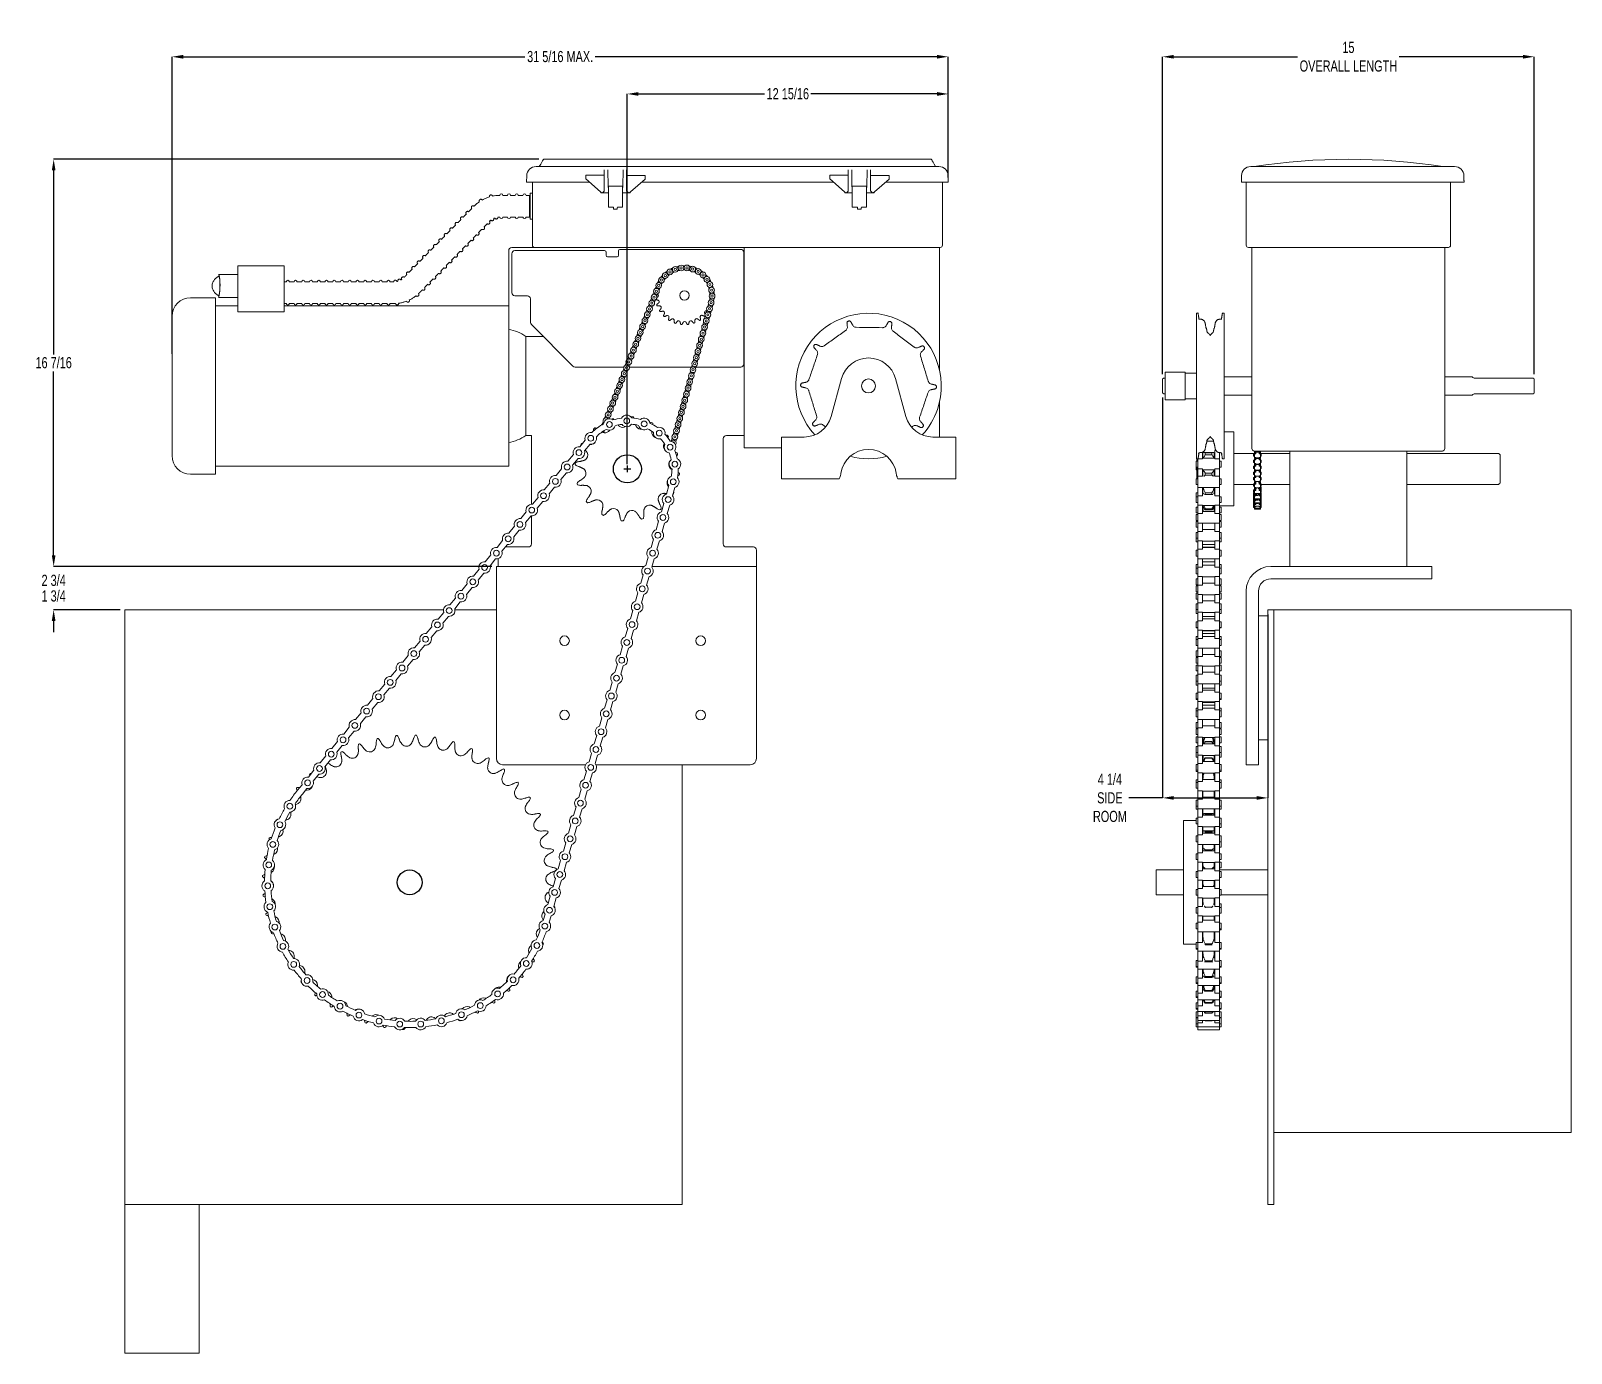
# Model space of a CAD drawing. Header units: inches. Extents: x -0.8 to 20, y 3.1 to 20.9.
import ezdxf

# ---------------------------------------------------------------- set-up
doc = ezdxf.new("R2010")
doc.units = ezdxf.units.IN
doc.header["$MEASUREMENT"] = 0
doc.header["$PDSIZE"] = -1
doc.layers.add('DIM', color=1, linetype='Continuous')
doc.styles.add('SLDTEXTSTYLE0', font='ARIAL.TTF', dxfattribs={"width": 0.7})
doc.dimstyles.new('SLDDIMSTYLE0', dxfattribs={"dimtxt": 0.15, "dimasz": 0.15, "dimexe": 0, "dimexo": 0.0625, "dimgap": 0.0375, "dimtad": 0, "dimtih": 1, "dimtoh": 1, "dimdec": 3, "dimlfac": 3, "dimrnd": 1e-09, "dimzin": 12, "dimdsep": 46, "dimtxsty": 'SLDTEXTSTYLE0', "dimsah": 1, "dimcen": 0.09, "dimadec": 0, "dimazin": 0, "dimtfac": 1, "dimtdec": 3, "dimtofl": 0, "dimtmove": 0, "dimatfit": 3, "dimfxl": 0, "dimtolj": 1, "dimtzin": 12, "dimarcsym": 0})
doc.dimstyles.new('SLDDIMSTYLE1', dxfattribs={"dimtxt": 0.15, "dimasz": 0.15, "dimexe": 0, "dimexo": 0.0625, "dimgap": 0.0375, "dimtad": 0, "dimtih": 1, "dimtoh": 1, "dimdec": 3, "dimlfac": 3, "dimrnd": 1e-09, "dimzin": 12, "dimdsep": 46, "dimtxsty": 'SLDTEXTSTYLE0', "dimsah": 1, "dimcen": 0.09, "dimadec": 0, "dimazin": 0, "dimlim": 1, "dimtp": 1, "dimtfac": 1, "dimtdec": 3, "dimtofl": 0, "dimtmove": 0, "dimatfit": 3, "dimfxl": 0, "dimtolj": 1, "dimtzin": 12, "dimarcsym": 0})
doc.dimstyles.new('SLDDIMSTYLE2', dxfattribs={"dimtxt": 0.15, "dimasz": 0.15, "dimexe": 0, "dimexo": 0.0625, "dimgap": 0.0375, "dimtad": 0, "dimtih": 1, "dimtoh": 1, "dimdec": 3, "dimlfac": 3, "dimrnd": 1e-09, "dimzin": 12, "dimdsep": 46, "dimtxsty": 'SLDTEXTSTYLE0', "dimsah": 1, "dimcen": 0.09, "dimadec": 0, "dimazin": 0, "dimtfac": 1, "dimtdec": 3, "dimtofl": 0, "dimtmove": 0, "dimatfit": 3, "dimfxl": 0, "dimtolj": 1, "dimtzin": 12, "dimarcsym": 0})

msp = doc.modelspace()

# ---------------------------------------------------------------- blocks, each defined once
blk = doc.blocks.new('*D7')
at = {"layer": 'DEFPOINTS', "color": 0}
for p in [(6.143, 19.202), (-0.449, 13.725), (5.509, 13.725)]:
    blk.add_point(p, dxfattribs=at)
at = {"layer": 'DIM', "color": 0, "lineweight": -2}
for p, q in [((6.08, 19.202), (-0.449, 19.202)), ((-0.449, 19.052), (-0.449, 16.578)), ((-0.449, 13.875), (-0.449, 16.348)), ((5.447, 13.725), (-0.449, 13.725))]:
    blk.add_line(p, q, dxfattribs=at)
at = {"layer": 'DIM', "color": 0}
for points in [[(-0.474, 19.052), (-0.424, 19.052), (-0.449, 19.202)], [(-0.474, 13.875), (-0.424, 13.875), (-0.449, 13.725)]]:
    blk.add_solid(points, dxfattribs=at)
at = {"layer": 'DIM', "color": 0, "insert": (-0.449, 16.541), "char_height": 0.15, "attachment_point": 2, "style": 'SLDTEXTSTYLE0'}
blk.add_mtext('\\A1;16 7/16', dxfattribs=at)
blk = doc.blocks.new('*D8')
at = {"layer": 'DEFPOINTS', "color": 0}
for p in [(5.509, 13.725), (-0.449, 13.141), (0.509, 13.141)]:
    blk.add_point(p, dxfattribs=at)
at = {"layer": 'DIM', "color": 0, "lineweight": -2}
for p, q in [((-0.449, 13.875), (-0.449, 14.025)), ((5.447, 13.725), (-0.449, 13.725)), ((0.447, 13.141), (-0.449, 13.141)), ((-0.449, 12.991), (-0.449, 12.841))]:
    blk.add_line(p, q, dxfattribs=at)
at = {"layer": 'DIM', "color": 0}
for points in [[(-0.474, 13.875), (-0.424, 13.875), (-0.449, 13.725)], [(-0.474, 12.991), (-0.424, 12.991), (-0.449, 13.141)]]:
    blk.add_solid(points, dxfattribs=at)
at = {"layer": 'DIM', "color": 0, "insert": (-0.449, 13.613), "char_height": 0.15, "attachment_point": 2, "style": 'SLDTEXTSTYLE0'}
blk.add_mtext('\\A1;\\S2 3\\/4^ 1 3\\/4;', dxfattribs=at)
blk = doc.blocks.new('*D9')
at = {"layer": 'DEFPOINTS', "color": 0}
for p in [(7.271, 20.081), (11.59, 18.896), (7.271, 15.037)]:
    blk.add_point(p, dxfattribs=at)
at = {"layer": 'DIM', "color": 0, "lineweight": -2}
for p, q in [((7.271, 15.1), (7.271, 20.081)), ((7.421, 20.081), (9.119, 20.081)), ((11.44, 20.081), (9.742, 20.081)), ((11.59, 18.959), (11.59, 20.081))]:
    blk.add_line(p, q, dxfattribs=at)
at = {"layer": 'DIM', "color": 0}
for points in [[(7.421, 20.106), (7.421, 20.056), (7.271, 20.081)], [(11.44, 20.106), (11.44, 20.056), (11.59, 20.081)]]:
    blk.add_solid(points, dxfattribs=at)
at = {"layer": 'DIM', "color": 0, "insert": (9.431, 20.159), "char_height": 0.15, "attachment_point": 2, "style": 'SLDTEXTSTYLE0'}
blk.add_mtext('\\A1;12 15/16', dxfattribs=at)
blk = doc.blocks.new('*D10')
at = {"layer": 'DEFPOINTS', "color": 0}
for p in [(1.144, 20.581), (11.59, 18.896), (1.144, 16.522)]:
    blk.add_point(p, dxfattribs=at)
at = {"layer": 'DIM', "color": 0, "lineweight": -2}
for p, q in [((1.144, 16.584), (1.144, 20.581)), ((1.294, 20.581), (5.894, 20.581)), ((11.44, 20.581), (6.839, 20.581)), ((11.59, 18.959), (11.59, 20.581))]:
    blk.add_line(p, q, dxfattribs=at)
at = {"layer": 'DIM', "color": 0}
for points in [[(1.294, 20.606), (1.294, 20.556), (1.144, 20.581)], [(11.44, 20.606), (11.44, 20.556), (11.59, 20.581)]]:
    blk.add_solid(points, dxfattribs=at)
at = {"layer": 'DIM', "color": 0, "insert": (6.367, 20.659), "char_height": 0.15, "attachment_point": 2, "style": 'SLDTEXTSTYLE0'}
blk.add_mtext('\\A1;31 5/16 MAX.', dxfattribs=at)
blk = doc.blocks.new('*D11')
at = {"color": 0, "linetype": 'ByBlock', "lineweight": -2}
for p, q in [((14.475, 16.309), (14.475, 20.581)), ((14.625, 20.581), (16.291, 20.581)), ((19.325, 20.581), (17.66, 20.581)), ((19.475, 16.309), (19.475, 20.581))]:
    blk.add_line(p, q, dxfattribs=at)
at = {"color": 0, "linetype": 'ByBlock'}
for points in [[(14.475, 20.581), (14.625, 20.556), (14.625, 20.606)], [(19.475, 20.581), (19.325, 20.556), (19.325, 20.606)]]:
    blk.add_solid(points, dxfattribs=at)
at = {"layer": 'DEFPOINTS', "color": 0, "linetype": 'ByBlock'}
for p in [(14.475, 16.246), (19.475, 16.246)]:
    blk.add_point(p, dxfattribs=at)
at = {"color": 0, "linetype": 'ByBlock', "insert": (16.975, 20.581), "char_height": 0.15, "attachment_point": 5, "style": 'SLDTEXTSTYLE0'}
blk.add_mtext('15\\POVERALL LENGTH', dxfattribs=at)
blk = doc.blocks.new('*D12')
at = {"color": 0, "linetype": 'ByBlock', "lineweight": -2}
for p, q in [((14.475, 15.996), (14.475, 10.611)), ((15.89, 13.079), (15.89, 10.611)), ((14.475, 10.611), (14.019, 10.611)), ((14.625, 10.611), (15.74, 10.611))]:
    blk.add_line(p, q, dxfattribs=at)
at = {"color": 0, "linetype": 'ByBlock'}
for points in [[(14.475, 10.611), (14.625, 10.586), (14.625, 10.636)], [(15.89, 10.611), (15.74, 10.586), (15.74, 10.636)]]:
    blk.add_solid(points, dxfattribs=at)
at = {"layer": 'DEFPOINTS', "color": 0, "linetype": 'ByBlock'}
for p in [(14.475, 16.058), (15.89, 13.141)]:
    blk.add_point(p, dxfattribs=at)
at = {"color": 0, "linetype": 'ByBlock', "insert": (13.765, 10.611), "char_height": 0.15, "attachment_point": 5, "style": 'SLDTEXTSTYLE0'}
blk.add_mtext('4 1/4\\PSIDE\\PROOM', dxfattribs=at)

# ---------------------------------------------------------------- dimensions: what is measured, and where the dimension line sits
at = {"layer": 'DIM'}
for base, p1, p2, text, dimstyle, picture, middle in [((19.475308, 20.581023), (14.475308, 16.246405), (19.475308, 16.246405), '<>\\POVERALL LENGTH', 'SLDDIMSTYLE0', '*D11', (16.975308, 20.581023)), ((1.14356, 20.581023), (11.590097, 18.89601), (1.14356, 16.521508), '<> MAX.', 'SLDDIMSTYLE0', '*D10', (6.366829, 20.581023)), ((15.88973, 10.610868), (14.475308, 16.058405), (15.88973, 13.141405), '<>\\PSIDE\\PROOM', 'SLDDIMSTYLE2', '*D12', (13.76473, 10.610868))]:
    dim = msp.add_linear_dim(base=base, p1=p1, p2=p2, text=text, dimstyle=dimstyle, override={"dimdec": 4, "dimlunit": 5, "dimfrac": 2}, dxfattribs=at)
    dim.commit()
    dim.dimension.update_dxf_attribs({"geometry": picture, "text_midpoint": middle})
dim = msp.add_linear_dim(base=(7.271227, 20.081023), p1=(11.590097, 18.89601), p2=(7.271227, 15.037072), dimstyle='SLDDIMSTYLE0', override={"dimdec": 4, "dimlunit": 5, "dimfrac": 2}, dxfattribs=at)
dim.commit()
dim.dimension.update_dxf_attribs({"geometry": '*D9', "text_midpoint": (9.430662, 20.081023)})
for base, p1, p2, dimstyle, picture, middle in [((-0.44919, 13.724739), (6.142735, 19.201814), (5.509144, 13.724739), 'SLDDIMSTYLE0', '*D7', (-0.44919, 16.463277)), ((-0.44919, 13.141405), (5.509144, 13.724739), (0.509144, 13.141405), 'SLDDIMSTYLE1', '*D8', (-0.44919, 13.433072))]:
    dim = msp.add_linear_dim(base=base, p1=p1, p2=p2, angle=90, dimstyle=dimstyle, override={"dimdec": 4, "dimlunit": 5, "dimfrac": 2}, dxfattribs=at)
    dim.commit()
    dim.dimension.update_dxf_attribs({"geometry": picture, "text_midpoint": middle})

# ---------------------------------------------------------------- linework, layer by layer
at = {"color": 7, "linetype": 'Continuous', "lineweight": 15}
for p, q in [((6.042631, 19.104343), (6.044794, 19.104343)), ((6.044794, 19.104343), (11.46146, 19.104343)), ((11.46146, 19.104343), (11.463623, 19.104343)), ((15.660681, 19.104343), (15.662844, 19.104343)), ((15.662844, 19.104343), (18.287844, 19.104343)), ((18.287844, 19.104343), (18.290007, 19.104343)), ((18.290007, 19.104343), (18.404389, 19.104343)), ((5.916157, 18.89601), (5.91765, 18.981525)), ((6.044794, 18.89601), (5.916157, 18.89601)), ((5.994027, 18.051749), (5.994027, 18.89601)), ((6.044794, 18.89601), (6.759071, 18.89601)), ((6.71146, 18.989061), (6.96146, 18.989061)), ((6.71146, 18.989061), (6.71146, 18.937563)), ((6.910713, 18.76366), (6.71146, 18.937563)), ((6.96146, 18.818666), (6.96146, 19.061891)), ((7.011074, 18.835456), (7.009098, 19.061891)), ((7.213823, 19.061891), (7.211847, 18.835456)), ((7.26146, 19.061891), (7.26146, 18.818666)), ((7.51146, 18.985179), (7.26146, 18.985179)), ((7.51146, 18.932195), (7.312535, 18.763801)), ((7.468715, 18.89601), (10.042404, 18.89601)), ((7.51146, 18.985179), (7.51146, 18.983114)), ((7.51146, 18.932195), (7.51146, 18.983114)), ((9.994794, 18.989061), (10.244794, 18.989061)), ((9.994794, 18.989061), (9.994794, 18.937563)), ((10.194047, 18.76366), (9.994794, 18.937563)), ((10.244794, 18.818666), (10.244794, 19.061891)), ((10.294407, 18.835456), (10.292431, 19.061891)), ((10.497157, 19.061891), (10.49518, 18.835456)), ((10.544794, 19.061891), (10.544794, 18.818666)), ((10.794794, 18.985179), (10.544794, 18.985179)), ((10.794794, 18.932195), (10.595869, 18.763801)), ((10.752048, 18.89601), (11.46146, 18.89601)), ((10.794794, 18.985179), (10.794794, 18.983114)), ((10.794794, 18.932195), (10.794794, 18.983114)), ((11.590097, 18.89601), (11.46146, 18.89601)), ((11.512227, 18.89601), (11.512227, 18.051749)), ((11.588604, 18.981525), (11.590097, 18.89601)), ((15.534208, 18.89601), (15.5357, 18.981525)), ((15.662844, 18.89601), (15.534208, 18.89601)), ((15.600341, 18.045083), (15.600341, 18.89601)), ((15.662844, 18.89601), (18.530862, 18.89601)), ((18.350341, 18.89601), (18.350341, 18.045083)), ((5.954027, 18.715983), (5.954027, 18.424316)), ((5.964027, 18.734833), (5.964027, 18.740149)), ((5.964027, 18.401123), (5.964027, 18.734833)), ((6.924684, 18.751713), (6.910713, 18.763801)), ((6.910713, 18.763801), (6.910926, 18.763801)), ((6.910713, 18.76366), (6.910713, 18.763801)), ((6.910713, 18.76366), (6.919765, 18.74953)), ((6.910926, 18.763801), (6.925055, 18.751713)), ((6.962187, 18.74953), (6.919765, 18.74953)), ((6.924684, 18.751466), (6.925055, 18.751713)), ((6.925055, 18.751713), (6.924684, 18.751713)), ((6.924684, 18.751466), (6.924684, 18.751713)), ((6.958467, 18.773479), (6.96146, 18.773479)), ((6.96146, 18.802816), (6.96146, 18.818666)), ((6.96146, 18.779483), (6.96146, 18.802816)), ((6.96146, 18.773479), (6.96146, 18.779483)), ((7.015627, 18.839483), (7.015627, 18.742816)), ((7.015627, 18.722816), (7.015627, 18.742816)), ((7.015627, 18.559483), (7.015627, 18.722816)), ((7.207294, 18.742816), (7.207294, 18.839483)), ((7.207294, 18.722816), (7.207294, 18.742816)), ((7.207294, 18.559483), (7.207294, 18.722816)), ((7.260734, 18.749538), (7.303196, 18.749538)), ((7.26146, 18.818666), (7.26146, 18.802816)), ((7.26146, 18.802816), (7.26146, 18.779483)), ((7.26146, 18.779483), (7.26146, 18.773846)), ((7.264249, 18.773846), (7.26146, 18.773846)), ((7.312535, 18.763801), (7.298111, 18.751592)), ((7.312535, 18.763801), (7.303196, 18.749538)), ((10.208017, 18.751713), (10.194047, 18.763801)), ((10.194047, 18.763801), (10.194259, 18.763801)), ((10.194047, 18.76366), (10.194047, 18.763801)), ((10.194047, 18.76366), (10.203098, 18.74953)), ((10.194259, 18.763801), (10.208388, 18.751713)), ((10.24552, 18.74953), (10.203098, 18.74953)), ((10.208017, 18.751466), (10.208388, 18.751713)), ((10.208388, 18.751713), (10.208017, 18.751713)), ((10.208017, 18.751466), (10.208017, 18.751713)), ((10.241801, 18.773479), (10.244794, 18.773479)), ((10.244794, 18.802816), (10.244794, 18.818666)), ((10.244794, 18.779483), (10.244794, 18.802816)), ((10.244794, 18.773479), (10.244794, 18.779483)), ((10.298961, 18.839483), (10.298961, 18.742816)), ((10.298961, 18.722816), (10.298961, 18.742816)), ((10.298961, 18.559483), (10.298961, 18.722816)), ((10.490627, 18.742816), (10.490627, 18.839483)), ((10.490627, 18.722816), (10.490627, 18.742816)), ((10.490627, 18.559483), (10.490627, 18.722816)), ((10.544067, 18.749538), (10.586529, 18.749538)), ((10.544794, 18.818666), (10.544794, 18.802816)), ((10.544794, 18.802816), (10.544794, 18.779483)), ((10.544794, 18.779483), (10.544794, 18.773846)), ((10.547582, 18.773846), (10.544794, 18.773846)), ((10.595869, 18.763801), (10.581445, 18.751592)), ((10.595869, 18.763801), (10.586529, 18.749538)), ((7.015627, 18.559483), (7.07646, 18.559483)), ((7.08646, 18.549483), (7.08646, 18.542249)), ((7.08646, 18.542249), (7.08646, 18.528916)), ((7.13646, 18.528916), (7.08646, 18.528916)), ((7.13646, 18.542249), (7.13646, 18.549483)), ((7.13646, 18.528916), (7.13646, 18.542249)), ((7.146461, 18.559483), (7.207294, 18.559483)), ((10.298961, 18.559483), (10.359794, 18.559483)), ((10.369794, 18.549483), (10.369794, 18.542249)), ((10.369794, 18.542249), (10.369794, 18.528916)), ((10.419794, 18.528916), (10.369794, 18.528916)), ((10.419794, 18.542249), (10.419794, 18.549483)), ((10.419794, 18.528916), (10.419794, 18.542249)), ((10.429794, 18.559483), (10.490627, 18.559483)), ((5.994027, 18.394623), (5.970694, 18.394623)), ((5.994027, 18.045083), (5.994027, 18.051749)), ((11.512227, 18.051749), (11.512227, 18.045083)), ((5.674227, 17.365816), (5.674227, 17.973483)), ((6.023961, 18.01515), (5.715894, 18.01515)), ((5.715894, 17.407483), (5.715894, 17.931817)), ((5.75756, 17.973483), (6.872561, 17.973483)), ((7.68926, 18.01515), (6.023961, 18.01515)), ((6.872561, 17.973483), (6.96556, 17.973483)), ((6.98556, 17.910149), (6.98556, 17.953483)), ((7.132227, 17.89015), (7.00556, 17.89015)), ((7.152227, 17.97015), (7.152227, 17.910149)), ((7.172227, 17.990149), (8.797227, 17.99015)), ((11.482294, 18.01515), (7.68926, 18.01515)), ((8.838894, 17.948483), (8.838894, 16.448483)), ((8.84556, 18.01515), (8.84556, 15.319072)), ((11.470561, 18.015072), (10.218894, 18.015072)), ((11.470561, 18.015072), (11.470561, 16.371909)), ((11.470561, 17.975072), (11.470562, 17.975072)), ((11.470562, 17.955406), (11.470562, 17.975072)), ((15.630274, 18.01515), (15.651874, 18.01515)), ((15.651874, 18.01515), (18.298808, 18.01515)), ((15.675063, 18.01515), (15.675063, 15.338739)), ((15.75923, 18.015072), (15.935897, 18.015072)), ((18.272563, 18.01515), (18.272563, 15.312905)), ((18.298808, 18.01515), (18.320408, 18.01515)), ((2.655227, 17.769971), (2.030227, 17.769971)), ((2.030227, 17.756688), (2.030227, 17.769971)), ((2.030227, 17.149628), (2.030227, 17.756688)), ((2.655227, 17.756688), (2.655227, 17.769971)), ((2.655227, 17.149628), (2.655227, 17.756688)), ((7.64522, 17.460769), (7.65735, 17.491847)), ((7.698009, 17.440166), (7.710138, 17.471243)), ((1.726894, 17.339906), (1.726894, 14.964905)), ((5.674227, 17.355816), (5.674227, 17.365816)), ((5.674227, 17.355816), (5.674227, 16.856582)), ((5.75756, 17.365816), (5.925894, 17.365816)), ((5.96756, 17.32415), (5.96756, 17.008075)), ((7.552505, 17.223221), (7.564635, 17.254299)), ((7.58341, 17.302404), (7.59554, 17.333481)), ((7.605294, 17.202619), (7.617423, 17.233695)), ((7.614315, 17.381587), (7.626445, 17.412664)), ((7.636199, 17.281801), (7.648328, 17.312878)), ((7.667104, 17.360983), (7.679233, 17.39206)), ((8.364973, 17.255529), (8.356257, 17.223328)), ((8.419671, 17.240724), (8.410956, 17.208523)), ((1.14356, 16.815318), (1.14356, 17.089906)), ((2.655227, 17.149628), (2.030227, 17.149628)), ((7.459791, 16.985673), (7.47192, 17.016751)), ((7.490696, 17.064856), (7.502825, 17.095933)), ((7.521601, 17.144039), (7.53373, 17.175116)), ((7.543484, 17.044253), (7.555614, 17.07533)), ((7.574389, 17.123436), (7.586518, 17.154513)), ((8.298351, 17.009386), (8.289635, 16.977184)), ((8.320558, 17.091434), (8.311843, 17.059232)), ((8.342765, 17.173481), (8.33405, 17.14128)), ((8.375257, 17.076629), (8.366541, 17.044428)), ((8.397464, 17.158677), (8.388748, 17.126475)), ((14.929741, 17.130682), (14.929741, 15.836689)), ((15.300874, 15.174128), (15.300874, 17.130682)), ((1.14356, 15.214905), (1.14356, 16.815318)), ((5.674227, 16.856582), (5.674227, 15.072405)), ((5.90456, 16.819072), (5.90456, 15.485739)), ((5.979764, 16.978612), (6.539357, 16.41902)), ((7.397981, 16.827308), (7.410111, 16.858385)), ((7.428886, 16.906491), (7.441015, 16.937568)), ((7.45077, 16.806705), (7.462899, 16.837782)), ((7.481674, 16.885888), (7.493804, 16.916965)), ((7.512579, 16.965071), (7.524709, 16.996147)), ((8.253937, 16.84529), (8.245221, 16.813089)), ((8.276144, 16.927338), (8.267428, 16.895137)), ((8.308635, 16.830485), (8.299919, 16.798284)), ((8.330842, 16.912533), (8.322127, 16.880332)), ((8.35305, 16.994581), (8.344334, 16.96238)), ((15.050786, 16.977563), (15.0517, 16.974285)), ((7.305267, 16.58976), (7.317396, 16.620837)), ((7.336171, 16.668943), (7.348301, 16.70002)), ((7.358055, 16.569157), (7.370184, 16.600234)), ((7.367076, 16.748125), (7.379206, 16.779203)), ((7.38896, 16.64834), (7.401089, 16.679417)), ((7.419865, 16.727523), (7.431994, 16.758599)), ((8.187315, 16.599147), (8.178599, 16.566945)), ((8.209522, 16.681195), (8.200806, 16.648993)), ((8.231729, 16.763242), (8.223014, 16.731041)), ((8.242013, 16.584342), (8.233298, 16.55214)), ((8.264221, 16.66639), (8.255505, 16.634188)), ((8.286428, 16.748437), (8.277712, 16.716236)), ((7.223397, 16.406816), (6.568819, 16.406816)), ((7.212552, 16.352213), (7.224681, 16.383289)), ((7.243457, 16.431396), (7.255586, 16.462472)), ((7.274362, 16.510578), (7.286491, 16.541655)), ((7.296245, 16.410792), (7.308375, 16.441869)), ((8.135258, 16.406816), (7.297529, 16.406816)), ((7.32715, 16.489975), (7.33928, 16.521051)), ((8.142901, 16.435052), (8.134185, 16.40285)), ((8.165108, 16.5171), (8.156392, 16.484897)), ((8.197599, 16.420247), (8.188883, 16.388045)), ((8.797227, 16.406816), (8.193964, 16.406816)), ((8.219806, 16.502295), (8.21109, 16.470093)), ((7.150742, 16.193848), (7.162872, 16.224924)), ((7.181647, 16.27303), (7.193777, 16.304107)), ((7.203531, 16.173244), (7.21566, 16.204321)), ((7.234436, 16.252427), (7.246565, 16.283504)), ((7.26534, 16.331609), (7.27747, 16.362687)), ((8.076279, 16.188908), (8.067563, 16.156707)), ((8.098486, 16.270956), (8.08977, 16.238754)), ((8.120693, 16.353004), (8.111977, 16.320802)), ((8.130977, 16.174103), (8.122261, 16.141902)), ((8.153184, 16.256151), (8.144469, 16.223949)), ((8.175392, 16.338199), (8.166676, 16.305997)), ((10.013723, 15.742452), (10.154065, 16.252359)), ((10.88039, 16.252359), (11.020731, 15.742452)), ((14.475308, 16.058406), (14.475308, 16.246405)), ((14.508641, 15.964905), (14.508641, 16.339906)), ((14.778641, 16.339906), (14.778641, 15.964905)), ((15.675063, 16.27425), (15.300874, 16.27425)), ((19.475308, 16.246405), (19.475308, 16.058406)), ((7.058028, 15.956299), (7.070157, 15.987377)), ((7.088933, 16.035482), (7.101062, 16.066559)), ((7.110816, 15.935696), (7.122945, 15.966773)), ((7.119838, 16.114665), (7.131967, 16.145741)), ((7.141721, 16.014879), (7.15385, 16.045956)), ((7.172626, 16.094061), (7.184755, 16.125139)), ((8.031864, 16.024812), (8.023148, 15.992611)), ((8.054072, 16.10686), (8.045356, 16.074659)), ((8.086563, 16.010008), (8.077847, 15.977806)), ((8.10877, 16.092056), (8.100054, 16.059854)), ((6.996218, 15.797934), (7.008347, 15.829011)), ((7.027123, 15.877117), (7.039252, 15.908194)), ((7.049007, 15.777331), (7.061136, 15.808408)), ((7.079911, 15.856513), (7.092041, 15.88759)), ((7.965243, 15.778669), (7.956527, 15.746468)), ((7.98745, 15.860717), (7.978734, 15.828515)), ((8.009657, 15.942765), (8.000941, 15.910563)), ((8.019941, 15.763864), (8.011226, 15.731663)), ((8.042148, 15.845912), (8.033433, 15.813711)), ((8.064355, 15.92796), (8.05564, 15.895758)), ((11.470561, 15.932902), (11.470561, 15.465739)), ((14.929741, 15.836689), (14.929741, 15.174128)), ((6.934408, 15.639569), (6.946538, 15.670646)), ((6.956292, 15.539783), (6.961491, 15.553104)), ((6.965313, 15.718752), (6.977442, 15.749829)), ((7.023602, 15.712242), (7.030231, 15.729225)), ((7.920828, 15.614574), (7.912112, 15.582372)), ((7.943035, 15.696621), (7.93432, 15.66442)), ((7.975527, 15.599769), (7.966811, 15.567567)), ((7.997734, 15.681817), (7.989018, 15.649615)), ((5.97956, 14.561), (5.97956, 15.485739)), ((6.70457, 15.424063), (6.629816, 15.333113)), ((6.768948, 15.371149), (6.694194, 15.280198)), ((6.822346, 15.379823), (6.824776, 15.385516)), ((6.841694, 15.402021), (6.843995, 15.403067)), ((6.841694, 15.402021), (6.841965, 15.402716)), ((7.876414, 15.450478), (7.867698, 15.418277)), ((7.898621, 15.532526), (7.889905, 15.500324)), ((7.931112, 15.435673), (7.922397, 15.403472)), ((7.953319, 15.517721), (7.944604, 15.485519)), ((8.562894, 15.443977), (8.562894, 14.028739)), ((9.343894, 14.978406), (9.343894, 15.465739)), ((9.343894, 15.465739), (9.650561, 15.465739)), ((11.383894, 15.465739), (11.69056, 15.465739)), ((11.69056, 15.465739), (11.69056, 14.978406)), ((15.115531, 15.472694), (15.115084, 15.472694)), ((15.434231, 15.53549), (15.434231, 14.938406)), ((6.545828, 15.230928), (6.471074, 15.139978)), ((6.610206, 15.178014), (6.535452, 15.087064)), ((9.343894, 15.319072), (8.84556, 15.319072)), ((14.92723, 15.062012), (14.92723, 15.140012)), ((14.93423, 15.140012), (14.93423, 15.173417)), ((14.947897, 15.036669), (14.947897, 15.171252)), ((15.010563, 15.17242), (14.951407, 15.17242)), ((15.010563, 15.260036), (15.010563, 15.17242)), ((15.017563, 15.251723), (15.017563, 15.179179)), ((15.048897, 15.252423), (15.048897, 15.22818)), ((15.048897, 15.252423), (15.13923, 15.252423)), ((15.13923, 15.22818), (15.048897, 15.22818)), ((15.13923, 15.252423), (15.13923, 15.22818)), ((15.170563, 15.251723), (15.170563, 15.179179)), ((15.17723, 15.286196), (15.17723, 15.17242)), ((15.17723, 15.286196), (15.191458, 15.286196)), ((15.239897, 15.17242), (15.17723, 15.17242)), ((15.239897, 15.255923), (15.239897, 15.17242)), ((15.239897, 15.036669), (15.239897, 15.17242)), ((15.260563, 15.062012), (15.260563, 15.140012)), ((15.675063, 15.338739), (15.675063, 15.312905)), ((15.699474, 15.206772), (15.699474, 15.236939)), ((15.699474, 15.124724), (15.699474, 15.154891)), ((15.710308, 15.26557), (15.710308, 15.27649)), ((15.710308, 15.183522), (15.710308, 15.260189)), ((15.710308, 15.101474), (15.710308, 15.178141)), ((15.72173, 15.276239), (15.71173, 15.276239)), ((15.730308, 15.271578), (15.720308, 15.271578)), ((15.720308, 15.271578), (15.720308, 15.239376)), ((15.720308, 15.239376), (15.730308, 15.239376)), ((15.730308, 15.18953), (15.720308, 15.18953)), ((15.720308, 15.18953), (15.720308, 15.157328)), ((15.720308, 15.157328), (15.730308, 15.157328)), ((15.72173, 15.276239), (15.725897, 15.276239)), ((18.225897, 15.276239), (15.725897, 15.276239)), ((15.730308, 15.271578), (15.730308, 15.239376)), ((15.730308, 15.18953), (15.730308, 15.157328)), ((15.767058, 15.260189), (15.767058, 15.26557)), ((15.767058, 15.183214), (15.767058, 15.183522)), ((15.767058, 15.178141), (15.767058, 15.183214)), ((15.781974, 15.271578), (15.771974, 15.271578)), ((15.771974, 15.271578), (15.771974, 15.239376)), ((15.771974, 15.239376), (15.781974, 15.239376)), ((15.781974, 15.18953), (15.771974, 15.18953)), ((15.771974, 15.18953), (15.771974, 15.157328)), ((15.771974, 15.157328), (15.781974, 15.157328)), ((15.781974, 15.271578), (15.781974, 15.239376)), ((15.781974, 15.18953), (15.781974, 15.157328)), ((15.791974, 15.26557), (15.791974, 15.27649)), ((15.791974, 15.26557), (15.791974, 15.260189)), ((15.791974, 15.183522), (15.791974, 15.260189)), ((15.791974, 15.101474), (15.791974, 15.178141)), ((15.802808, 15.276239), (15.802808, 15.2734)), ((15.802808, 15.206772), (15.802808, 15.236939)), ((15.802808, 15.124724), (15.802808, 15.154891)), ((16.188563, 13.945405), (16.188563, 15.276239)), ((17.76323, 15.276239), (17.76323, 13.945405)), ((18.225897, 15.276239), (18.230064, 15.276239)), ((18.230064, 15.276239), (18.240064, 15.276239)), ((19.017563, 15.225405), (19.017563, 15.078739)), ((6.387085, 15.037794), (6.312331, 14.946844)), ((6.451464, 14.98488), (6.376709, 14.89393)), ((7.829972, 15.102382), (7.833609, 15.103378)), ((7.835668, 15.08304), (7.833568, 15.07528)), ((9.343894, 14.902405), (9.343894, 14.978406)), ((10.1409, 14.938406), (10.133449, 14.938406)), ((10.901005, 14.938406), (10.893554, 14.938406)), ((11.69056, 14.978406), (11.69056, 14.902405)), ((14.92723, 15.062012), (14.92723, 15.044259)), ((14.92723, 15.044259), (14.92723, 15.023429)), ((14.93423, 15.062012), (14.93423, 14.995405)), ((14.93423, 14.902405), (14.93423, 14.995405)), ((14.947897, 15.036669), (15.010563, 15.036669)), ((14.947897, 14.902405), (14.947897, 15.036669)), ((15.010563, 14.938406), (14.947897, 14.938406)), ((15.010563, 15.036669), (15.010563, 14.938406)), ((15.010563, 14.995405), (15.017563, 14.995405)), ((15.017563, 15.022846), (15.017563, 14.942131)), ((15.048897, 14.979769), (15.048897, 14.954571)), ((15.048897, 14.979769), (15.13923, 14.979769)), ((15.13923, 14.954571), (15.048897, 14.954571)), ((15.13923, 14.979769), (15.13923, 14.954571)), ((15.170563, 15.022846), (15.170563, 14.942131)), ((15.17723, 15.036669), (15.239897, 15.036669)), ((15.17723, 15.036669), (15.17723, 14.938406)), ((15.239897, 14.938406), (15.17723, 14.938406)), ((15.239897, 15.036669), (15.239897, 14.938406)), ((15.239897, 14.788861), (15.239897, 14.938406)), ((15.434231, 14.938406), (15.434231, 14.538655)), ((15.699474, 15.042677), (15.699474, 15.072843)), ((15.699474, 14.960629), (15.699474, 14.990795)), ((15.710308, 15.019426), (15.710308, 15.096093)), ((15.710308, 14.937413), (15.710308, 15.014045)), ((15.720308, 14.937413), (15.710308, 14.937413)), ((15.710308, 14.937413), (15.710308, 14.866818)), ((15.730308, 15.107482), (15.720308, 15.107482)), ((15.720308, 15.107482), (15.720308, 15.07528)), ((15.720308, 15.07528), (15.730308, 15.07528)), ((15.730308, 15.025434), (15.720308, 15.025434)), ((15.720308, 15.025434), (15.720308, 14.993233)), ((15.720308, 14.993233), (15.730308, 14.993233)), ((15.730308, 14.943387), (15.720308, 14.943387)), ((15.720308, 14.943387), (15.720308, 14.922672)), ((15.730308, 15.107482), (15.730308, 15.07528)), ((15.730308, 15.025434), (15.730308, 14.993233)), ((15.730308, 14.943387), (15.730308, 14.922672)), ((15.771974, 14.937413), (15.730308, 14.937413)), ((15.767058, 15.096093), (15.767058, 15.101474)), ((15.767058, 15.014045), (15.767058, 15.019426)), ((15.781974, 15.107482), (15.771974, 15.107482)), ((15.771974, 15.107482), (15.771974, 15.07528)), ((15.771974, 15.07528), (15.781974, 15.07528)), ((15.781974, 15.025434), (15.771974, 15.025434)), ((15.771974, 15.025434), (15.771974, 14.993233)), ((15.771974, 14.993233), (15.781974, 14.993233)), ((15.781974, 14.943387), (15.771974, 14.943387)), ((15.771974, 14.943387), (15.771974, 14.922672)), ((15.781974, 15.107482), (15.781974, 15.07528)), ((15.781974, 15.025434), (15.781974, 14.993233)), ((15.781974, 14.943387), (15.781974, 14.922672)), ((15.791974, 14.937413), (15.781974, 14.937413)), ((15.791974, 15.019426), (15.791974, 15.096093)), ((15.791974, 14.937413), (15.791974, 15.014045)), ((15.791974, 14.937413), (15.791974, 14.866818)), ((15.802808, 15.042677), (15.802808, 15.072843)), ((15.802808, 14.960629), (15.802808, 14.990795)), ((19.017563, 15.078739), (19.017563, 14.995405)), ((19.017563, 14.995405), (19.017563, 14.848739)), ((6.228343, 14.84466), (6.153589, 14.75371)), ((6.292721, 14.791745), (6.217967, 14.700795)), ((7.798214, 14.698896), (7.830899, 14.811997)), ((7.878271, 14.67576), (7.910956, 14.788861)), ((9.343894, 14.902405), (10.116133, 14.902405)), ((10.91832, 14.902405), (11.69056, 14.902405)), ((14.92723, 14.824965), (14.92723, 14.902405)), ((14.947897, 14.788861), (14.947897, 14.902405)), ((14.947897, 14.788861), (15.010563, 14.788861)), ((14.947897, 14.67576), (14.947897, 14.788861)), ((15.010563, 14.788861), (15.010563, 14.67576)), ((15.017563, 14.785798), (15.017563, 14.706352)), ((15.170563, 14.785798), (15.170563, 14.706352)), ((15.17723, 14.788861), (15.239897, 14.788861)), ((15.17723, 14.788861), (15.17723, 14.67576)), ((15.239897, 14.788861), (15.239897, 14.67576)), ((15.260563, 14.824965), (15.260563, 14.902405)), ((15.699474, 14.920234), (15.699474, 14.900432)), ((15.699474, 14.900432), (15.699474, 14.890068)), ((15.699474, 14.835356), (15.699474, 14.81307)), ((15.699474, 14.81307), (15.699474, 14.80519)), ((15.699474, 14.75745), (15.699474, 14.732913)), ((15.699474, 14.732913), (15.699474, 14.727283)), ((15.699474, 14.718662), (15.699474, 14.689022)), ((15.710308, 14.858607), (15.710308, 14.801968)), ((15.710308, 14.801968), (15.710308, 14.78194)), ((15.710308, 14.7807), (15.710308, 14.718339)), ((15.710308, 14.718339), (15.710308, 14.704033)), ((15.720308, 14.922672), (15.730308, 14.922672)), ((15.730308, 14.872316), (15.720308, 14.872316)), ((15.720308, 14.872316), (15.720308, 14.832343)), ((15.730308, 14.832343), (15.720308, 14.832343)), ((15.720308, 14.784432), (15.730308, 14.784432)), ((15.720308, 14.784432), (15.720308, 14.747743)), ((15.730308, 14.747743), (15.720308, 14.747743)), ((15.730308, 14.872316), (15.730308, 14.832343)), ((15.730308, 14.784432), (15.730308, 14.747743)), ((15.767058, 14.858607), (15.767058, 14.867594)), ((15.781974, 14.922672), (15.771974, 14.922672)), ((15.771974, 14.872316), (15.781974, 14.872316)), ((15.771974, 14.872316), (15.771974, 14.832343)), ((15.781974, 14.832343), (15.771974, 14.832343)), ((15.771974, 14.784432), (15.781974, 14.784432)), ((15.771974, 14.784432), (15.771974, 14.747743)), ((15.781974, 14.747743), (15.771974, 14.747743)), ((15.781974, 14.872316), (15.781974, 14.832343)), ((15.781974, 14.784432), (15.781974, 14.747743)), ((15.791974, 14.858607), (15.791974, 14.801968)), ((15.791974, 14.801968), (15.791974, 14.78194)), ((15.791974, 14.78194), (15.791974, 14.7807)), ((15.791974, 14.7807), (15.791974, 14.718339)), ((15.791974, 14.718339), (15.791974, 14.704033)), ((15.802808, 14.920234), (15.802808, 14.900432)), ((15.802808, 14.900432), (15.802808, 14.890068)), ((15.802808, 14.835356), (15.802808, 14.81307)), ((15.802808, 14.81307), (15.802808, 14.80519)), ((15.802808, 14.791671), (15.802808, 14.761505)), ((15.802808, 14.75745), (15.802808, 14.732913)), ((15.802808, 14.732913), (15.802808, 14.727283)), ((15.802808, 14.718662), (15.802808, 14.689022)), ((6.069601, 14.651525), (5.994847, 14.560575)), ((6.133979, 14.598611), (6.059225, 14.507661)), ((7.728806, 14.458724), (7.761491, 14.571825)), ((7.808863, 14.435588), (7.841548, 14.548689)), ((14.92723, 14.71516), (14.92723, 14.662793)), ((14.92723, 14.584793), (14.92723, 14.662793)), ((14.92723, 14.522026), (14.92723, 14.464856)), ((15.010563, 14.67576), (14.947897, 14.67576)), ((14.947897, 14.548689), (14.947897, 14.67576)), ((14.947897, 14.548689), (15.010563, 14.548689)), ((14.947897, 14.435588), (14.947897, 14.548689)), ((15.010563, 14.548689), (15.010563, 14.435588)), ((15.017563, 14.706352), (15.017563, 14.701959)), ((15.017563, 14.545626), (15.017563, 14.506489)), ((15.048897, 14.71584), (15.048897, 14.693523)), ((15.048897, 14.71584), (15.13923, 14.71584)), ((15.13923, 14.693523), (15.048897, 14.693523)), ((15.13923, 14.71584), (15.13923, 14.693523)), ((15.170563, 14.701959), (15.170563, 14.706352)), ((15.170563, 14.506489), (15.170563, 14.545626)), ((15.239897, 14.67576), (15.17723, 14.67576)), ((15.17723, 14.548689), (15.239897, 14.548689)), ((15.17723, 14.548689), (15.17723, 14.435588)), ((15.239897, 14.548689), (15.239897, 14.67576)), ((15.239897, 14.548689), (15.239897, 14.435588)), ((15.260563, 14.584793), (15.260563, 14.662793)), ((15.260563, 14.522026), (15.260563, 14.464856)), ((15.699474, 14.689022), (15.699474, 14.662537)), ((15.699474, 14.662537), (15.699474, 14.658855)), ((15.699474, 14.656379), (15.699474, 14.632274)), ((15.699474, 14.632274), (15.699474, 14.604209)), ((15.699474, 14.604209), (15.699474, 14.602107)), ((15.699474, 14.602107), (15.699474, 14.589032)), ((15.699474, 14.589032), (15.699474, 14.559803)), ((15.699474, 14.559803), (15.699474, 14.558865)), ((15.699474, 14.558865), (15.699474, 14.53075)), ((15.699474, 14.53075), (15.699474, 14.53052)), ((15.699474, 14.53075), (15.699474, 14.517984)), ((15.710308, 14.704033), (15.710308, 14.644962)), ((15.710308, 14.644962), (15.710308, 14.635605)), ((15.710308, 14.635605), (15.710308, 14.584197)), ((15.710308, 14.584197), (15.710308, 14.578857)), ((15.710308, 14.578857), (15.710308, 14.537999)), ((15.710308, 14.537999), (15.710308, 14.535615)), ((15.710308, 14.535615), (15.710308, 14.507855)), ((15.720308, 14.704674), (15.730308, 14.704674)), ((15.720308, 14.704674), (15.720308, 14.672448)), ((15.730308, 14.672448), (15.720308, 14.672448)), ((15.720308, 14.635606), (15.730308, 14.635606)), ((15.720308, 14.635606), (15.720308, 14.608881)), ((15.730308, 14.608881), (15.720308, 14.608881)), ((15.720308, 14.579451), (15.720308, 14.559087)), ((15.730308, 14.559087), (15.720308, 14.559087)), ((15.720308, 14.535615), (15.720308, 14.524668)), ((15.730308, 14.524668), (15.720308, 14.524668)), ((15.730308, 14.704674), (15.730308, 14.672448)), ((15.730308, 14.635606), (15.730308, 14.608881)), ((15.730308, 14.579451), (15.730308, 14.559087)), ((15.730308, 14.535615), (15.730308, 14.524668)), ((15.740641, 14.675735), (15.740641, 14.683449)), ((15.740641, 14.683449), (15.756724, 14.683449)), ((15.740641, 14.623771), (15.756724, 14.623771)), ((15.740641, 14.617331), (15.740641, 14.623771)), ((15.756724, 14.617331), (15.740641, 14.617331)), ((15.740641, 14.570377), (15.740641, 14.575367)), ((15.740641, 14.575367), (15.756724, 14.575367)), ((15.756724, 14.570377), (15.740641, 14.570377)), ((15.756724, 14.675735), (15.756724, 14.683449)), ((15.756724, 14.617331), (15.756724, 14.623771)), ((15.756724, 14.570377), (15.756724, 14.575367)), ((15.771974, 14.704674), (15.781974, 14.704674)), ((15.771974, 14.704674), (15.771974, 14.672448)), ((15.781974, 14.672448), (15.771974, 14.672448)), ((15.771974, 14.635606), (15.781974, 14.635606)), ((15.771974, 14.635606), (15.771974, 14.608881)), ((15.781974, 14.608881), (15.771974, 14.608881)), ((15.771974, 14.579451), (15.771974, 14.559087)), ((15.781974, 14.559087), (15.771974, 14.559087)), ((15.771974, 14.535615), (15.771974, 14.524668)), ((15.781974, 14.524668), (15.771974, 14.524668)), ((15.781974, 14.704674), (15.781974, 14.672448)), ((15.781974, 14.635606), (15.781974, 14.608881)), ((15.781974, 14.579451), (15.781974, 14.559087)), ((15.781974, 14.535615), (15.781974, 14.524668)), ((15.791974, 14.704033), (15.791974, 14.644962)), ((15.791974, 14.644962), (15.791974, 14.635605)), ((15.791974, 14.635605), (15.791974, 14.584197)), ((15.791974, 14.584197), (15.791974, 14.578857)), ((15.791974, 14.578857), (15.791974, 14.537999)), ((15.791974, 14.537999), (15.791974, 14.535615)), ((15.791974, 14.535615), (15.791974, 14.507855)), ((15.802808, 14.689022), (15.802808, 14.662537)), ((15.802808, 14.662537), (15.802808, 14.658855)), ((15.802808, 14.656379), (15.802808, 14.632274)), ((15.802808, 14.632274), (15.802808, 14.604209)), ((15.802808, 14.604209), (15.802808, 14.602107)), ((15.802808, 14.602107), (15.802808, 14.589032)), ((15.802808, 14.589032), (15.802808, 14.559803)), ((15.802808, 14.559803), (15.802808, 14.558865)), ((15.802808, 14.558865), (15.802808, 14.53075)), ((15.802808, 14.53075), (15.802808, 14.53052)), ((15.802808, 14.53075), (15.802808, 14.517984)), ((5.910858, 14.458391), (5.836104, 14.367441)), ((5.975237, 14.405477), (5.900482, 14.314527)), ((5.97956, 14.028739), (5.97956, 14.405052)), ((7.659399, 14.218552), (7.692083, 14.331653)), ((7.739456, 14.195416), (7.772141, 14.308517)), ((14.92723, 14.464856), (14.92723, 14.444026)), ((14.92723, 14.34462), (14.92723, 14.42262)), ((14.92723, 14.328892), (14.92723, 14.271722)), ((15.010563, 14.435588), (14.947897, 14.435588)), ((14.947897, 14.308517), (14.947897, 14.435588)), ((14.947897, 14.308517), (15.010563, 14.308517)), ((14.947897, 14.195416), (14.947897, 14.308517)), ((15.010563, 14.308517), (15.010563, 14.195416)), ((15.017563, 14.506489), (15.017563, 14.467665)), ((15.017563, 14.467665), (15.017563, 14.461787)), ((15.048897, 14.500815), (15.048897, 14.484777)), ((15.048897, 14.500815), (15.13923, 14.500815)), ((15.13923, 14.484777), (15.048897, 14.484777)), ((15.13923, 14.500815), (15.13923, 14.484777)), ((15.170563, 14.506489), (15.170563, 14.467665)), ((15.170563, 14.461787), (15.170563, 14.467665)), ((15.239897, 14.435588), (15.17723, 14.435588)), ((15.17723, 14.308517), (15.239897, 14.308517)), ((15.17723, 14.308517), (15.17723, 14.195416)), ((15.239897, 14.308517), (15.239897, 14.435588)), ((15.239897, 14.308517), (15.239897, 14.195416)), ((15.260563, 14.464856), (15.260563, 14.444026)), ((15.260563, 14.34462), (15.260563, 14.42262)), ((15.260563, 14.328892), (15.260563, 14.271722)), ((15.710308, 14.507855), (15.710308, 14.50727)), ((15.710308, 14.50727), (15.710308, 14.494734)), ((15.720308, 14.50727), (15.720308, 14.506732)), ((15.730308, 14.506732), (15.720308, 14.506732)), ((15.730308, 14.50727), (15.730308, 14.506732)), ((15.771974, 14.50727), (15.771974, 14.506732)), ((15.781974, 14.506732), (15.771974, 14.506732)), ((15.781974, 14.50727), (15.781974, 14.506732)), ((15.791974, 14.507855), (15.791974, 14.50727)), ((15.791974, 14.50727), (15.791974, 14.494734)), ((5.752116, 14.265256), (5.677362, 14.174306)), ((5.816494, 14.212342), (5.74174, 14.121392)), ((7.746227, 14.098878), (7.746242, 14.100297)), ((14.92723, 14.271722), (14.92723, 14.250892)), ((14.92723, 14.104449), (14.92723, 14.182449)), ((14.92723, 14.104449), (14.92723, 14.078587)), ((15.010563, 14.195416), (14.947897, 14.195416)), ((14.947897, 14.068345), (14.947897, 14.195416)), ((15.239897, 14.195416), (15.17723, 14.195416)), ((15.239897, 14.068345), (15.239897, 14.195416)), ((15.260563, 14.271722), (15.260563, 14.250892)), ((15.260563, 14.104449), (15.260563, 14.182449)), ((15.260563, 14.104449), (15.260563, 14.078587)), ((5.593374, 14.072122), (5.51862, 13.981172)), ((5.657752, 14.019208), (5.582998, 13.928258)), ((5.631338, 13.987072), (5.937894, 13.987072)), ((7.589991, 13.97838), (7.622676, 14.091481)), ((7.670048, 13.955245), (7.702733, 14.068345)), ((8.60456, 13.987072), (8.968394, 13.987072)), ((9.010061, 13.945405), (9.010061, 13.724739)), ((14.92723, 14.078587), (14.92723, 14.057757)), ((14.92723, 13.942623), (14.92723, 13.942277)), ((14.92723, 13.864277), (14.92723, 13.942277)), ((14.947897, 14.068345), (15.010563, 14.068345)), ((14.947897, 13.955245), (14.947897, 14.068345)), ((15.010563, 13.955245), (14.947897, 13.955245)), ((14.947897, 13.828173), (14.947897, 13.955245)), ((15.010563, 14.068345), (15.010563, 13.955245)), ((15.17723, 14.068345), (15.239897, 14.068345)), ((15.17723, 14.068345), (15.17723, 13.955245)), ((15.239897, 13.955245), (15.17723, 13.955245)), ((15.239897, 14.068345), (15.239897, 13.955245)), ((15.239897, 13.828173), (15.239897, 13.955245)), ((15.260563, 14.078587), (15.260563, 14.057757)), ((15.260563, 13.942623), (15.260563, 13.942277)), ((15.260563, 13.864277), (15.260563, 13.942277)), ((16.188563, 13.724739), (16.188563, 13.945405)), ((17.76323, 13.945405), (17.76323, 13.724739)), ((5.275889, 13.685853), (5.201135, 13.594904)), ((5.434631, 13.878988), (5.359877, 13.788038)), ((5.49901, 13.826074), (5.424255, 13.735124)), ((5.509144, 13.391405), (5.509144, 13.724739)), ((5.509144, 13.724739), (7.494175, 13.724739)), ((5.532394, 13.724739), (5.532394, 13.829097)), ((7.520583, 13.738208), (7.553268, 13.851309)), ((7.60064, 13.715072), (7.633326, 13.828173)), ((7.603434, 13.724739), (9.009144, 13.724739)), ((9.009144, 13.724739), (9.009144, 13.391405)), ((9.010061, 13.724739), (9.009144, 13.724739)), ((14.92723, 13.749489), (14.92723, 13.702105)), ((14.92723, 13.624105), (14.92723, 13.702105)), ((14.947897, 13.828173), (15.010563, 13.828173)), ((14.947897, 13.715072), (14.947897, 13.828173)), ((15.010563, 13.715072), (14.947897, 13.715072)), ((14.947897, 13.588001), (14.947897, 13.715072)), ((15.010563, 13.828173), (15.010563, 13.715072)), ((15.17723, 13.828173), (15.239897, 13.828173)), ((15.17723, 13.828173), (15.17723, 13.715072)), ((15.239897, 13.715072), (15.17723, 13.715072)), ((15.239897, 13.828173), (15.239897, 13.715072)), ((15.239897, 13.588001), (15.239897, 13.715072)), ((15.260563, 13.749489), (15.260563, 13.702105)), ((15.260563, 13.624105), (15.260563, 13.702105)), ((16.221538, 13.724739), (15.931397, 13.724739)), ((16.23023, 13.724739), (16.221538, 13.724739)), ((17.721563, 13.724739), (16.23023, 13.724739)), ((17.730255, 13.724739), (17.721563, 13.724739)), ((18.01473, 13.724739), (17.730255, 13.724739)), ((18.01473, 13.724739), (18.098063, 13.724739)), ((18.098063, 13.724739), (18.098063, 13.558072)), ((5.117147, 13.492719), (5.042393, 13.401769)), ((5.340267, 13.632939), (5.265513, 13.54199)), ((7.451176, 13.498036), (7.483861, 13.611137)), ((7.531233, 13.4749), (7.563918, 13.588001)), ((14.92723, 13.556355), (14.92723, 13.499185)), ((14.92723, 13.499185), (14.92723, 13.478354)), ((14.947897, 13.588001), (15.010563, 13.588001)), ((14.947897, 13.4749), (14.947897, 13.588001)), ((15.010563, 13.4749), (14.947897, 13.4749)), ((14.947897, 13.347829), (14.947897, 13.4749)), ((15.010563, 13.588001), (15.010563, 13.4749)), ((15.17723, 13.588001), (15.239897, 13.588001)), ((15.17723, 13.588001), (15.17723, 13.4749)), ((15.239897, 13.4749), (15.17723, 13.4749)), ((15.239897, 13.588001), (15.239897, 13.4749)), ((15.239897, 13.347829), (15.239897, 13.4749)), ((15.260563, 13.556355), (15.260563, 13.499185)), ((15.260563, 13.499185), (15.260563, 13.478354)), ((18.01473, 13.558072), (15.931397, 13.558072)), ((18.098063, 13.558072), (18.01473, 13.558072)), ((4.958404, 13.299585), (4.88365, 13.208635)), ((5.181525, 13.439805), (5.106771, 13.348855)), ((5.509144, 11.141405), (5.509144, 13.391405)), ((7.381768, 13.257864), (7.414453, 13.370965)), ((7.461825, 13.234728), (7.494511, 13.347829)), ((9.009144, 13.391405), (9.009144, 11.141405)), ((14.92723, 13.383932), (14.92723, 13.461933)), ((14.92723, 13.36322), (14.92723, 13.30605)), ((14.92723, 13.30605), (14.92723, 13.28522)), ((14.947897, 13.347829), (15.010563, 13.347829)), ((14.947897, 13.234728), (14.947897, 13.347829)), ((15.010563, 13.347829), (15.010563, 13.234728)), ((15.17723, 13.347829), (15.239897, 13.347829)), ((15.17723, 13.347829), (15.17723, 13.234728)), ((15.239897, 13.347829), (15.239897, 13.234728)), ((15.260563, 13.383932), (15.260563, 13.461933)), ((15.260563, 13.36322), (15.260563, 13.30605)), ((15.260563, 13.30605), (15.260563, 13.28522)), ((15.598063, 13.391405), (15.598063, 11.141405)), ((15.76473, 13.391405), (15.76473, 11.141405)), ((0.509144, 13.141405), (0.509144, 5.141406)), ((4.796363, 13.141405), (0.509144, 13.141405)), ((4.799662, 13.106451), (4.724908, 13.015501)), ((5.022783, 13.246671), (4.948028, 13.155721)), ((5.509144, 13.141405), (4.951328, 13.141405)), ((7.312361, 13.017692), (7.345046, 13.130793)), ((7.392418, 12.994557), (7.425103, 13.107657)), ((14.92723, 13.143761), (14.92723, 13.221761)), ((14.92723, 13.143761), (14.92723, 13.112916)), ((14.92723, 13.112916), (14.92723, 13.092086)), ((15.010563, 13.234728), (14.947897, 13.234728)), ((14.947897, 13.107657), (14.947897, 13.234728)), ((14.947897, 13.107657), (15.010563, 13.107657)), ((14.947897, 12.994557), (14.947897, 13.107657)), ((15.010563, 13.107657), (15.010563, 12.994557)), ((15.239897, 13.234728), (15.17723, 13.234728)), ((15.17723, 13.107657), (15.239897, 13.107657)), ((15.17723, 13.107657), (15.17723, 12.994557)), ((15.239897, 13.107657), (15.239897, 13.234728)), ((15.239897, 13.107657), (15.239897, 12.994557)), ((15.260563, 13.143761), (15.260563, 13.221761)), ((15.260563, 13.143761), (15.260563, 13.112916)), ((15.260563, 13.112916), (15.260563, 13.092086)), ((15.88973, 13.058072), (15.88973, 13.141405)), ((15.88973, 13.141405), (15.973063, 13.141405)), ((15.973063, 13.141405), (19.973063, 13.141405)), ((15.973063, 5.141406), (15.973063, 13.141405)), ((19.973063, 6.441405), (19.973063, 13.141405)), ((4.64092, 12.913316), (4.566166, 12.822366)), ((4.705298, 12.860402), (4.630544, 12.769452)), ((4.86404, 13.053537), (4.789286, 12.962587)), ((7.242953, 12.77752), (7.275638, 12.890621)), ((7.32301, 12.754384), (7.355695, 12.867485)), ((14.92723, 12.903589), (14.92723, 12.981589)), ((14.92723, 12.903589), (14.92723, 12.898951)), ((15.010563, 12.994557), (14.947897, 12.994557)), ((14.947897, 12.867485), (14.947897, 12.994557)), ((14.947897, 12.867485), (15.010563, 12.867485)), ((14.947897, 12.754384), (14.947897, 12.867485)), ((15.010563, 12.867485), (15.010563, 12.754384)), ((15.239897, 12.994557), (15.17723, 12.994557)), ((15.17723, 12.867485), (15.239897, 12.867485)), ((15.17723, 12.867485), (15.17723, 12.754384)), ((15.239897, 12.867485), (15.239897, 12.994557)), ((15.239897, 12.867485), (15.239897, 12.754384)), ((15.260563, 12.903589), (15.260563, 12.981589)), ((15.260563, 12.903589), (15.260563, 12.898951)), ((15.76473, 13.058072), (15.88973, 13.058072)), ((15.88973, 13.058072), (15.88973, 12.891405)), ((15.88973, 11.558072), (15.88973, 12.891405)), ((4.482177, 12.720182), (4.407423, 12.629232)), ((4.546555, 12.667268), (4.471801, 12.576318)), ((7.173545, 12.537348), (7.20623, 12.650449)), ((14.92723, 12.783817), (14.92723, 12.741417)), ((14.92723, 12.663417), (14.92723, 12.741417)), ((15.010563, 12.754384), (14.947897, 12.754384)), ((14.947897, 12.627313), (14.947897, 12.754384)), ((15.239897, 12.754384), (15.17723, 12.754384)), ((15.239897, 12.627313), (15.239897, 12.754384)), ((15.260563, 12.783817), (15.260563, 12.741417)), ((15.260563, 12.663417), (15.260563, 12.741417)), ((4.323435, 12.527048), (4.248681, 12.436098)), ((4.387813, 12.474133), (4.313059, 12.383184)), ((7.253603, 12.514212), (7.286288, 12.627313)), ((14.92723, 12.590683), (14.92723, 12.533513)), ((14.92723, 12.533513), (14.92723, 12.512683)), ((14.92723, 12.423245), (14.92723, 12.501245)), ((14.947897, 12.627313), (15.010563, 12.627313)), ((14.947897, 12.514212), (14.947897, 12.627313)), ((15.010563, 12.514212), (14.947897, 12.514212)), ((14.947897, 12.387141), (14.947897, 12.514212)), ((15.010563, 12.627313), (15.010563, 12.514212)), ((15.17723, 12.627313), (15.239897, 12.627313)), ((15.17723, 12.627313), (15.17723, 12.514212)), ((15.239897, 12.514212), (15.17723, 12.514212)), ((15.239897, 12.627313), (15.239897, 12.514212)), ((15.239897, 12.387141), (15.239897, 12.514212)), ((15.260563, 12.590683), (15.260563, 12.533513)), ((15.260563, 12.533513), (15.260563, 12.512683)), ((15.260563, 12.423245), (15.260563, 12.501245)), ((4.164693, 12.333913), (4.089939, 12.242963)), ((4.229071, 12.280999), (4.154317, 12.190049)), ((7.104138, 12.297176), (7.136823, 12.410277)), ((7.184195, 12.27404), (7.21688, 12.387141)), ((14.92723, 12.397548), (14.92723, 12.340379)), ((14.92723, 12.340379), (14.92723, 12.319548)), ((14.92723, 12.183073), (14.92723, 12.261073)), ((14.947897, 12.387141), (15.010563, 12.387141)), ((14.947897, 12.27404), (14.947897, 12.387141)), ((15.010563, 12.27404), (14.947897, 12.27404)), ((14.947897, 12.146969), (14.947897, 12.27404)), ((15.010563, 12.387141), (15.010563, 12.27404)), ((15.17723, 12.387141), (15.239897, 12.387141)), ((15.17723, 12.387141), (15.17723, 12.27404)), ((15.239897, 12.27404), (15.17723, 12.27404)), ((15.239897, 12.387141), (15.239897, 12.27404)), ((15.239897, 12.146969), (15.239897, 12.27404)), ((15.260563, 12.397548), (15.260563, 12.340379)), ((15.260563, 12.340379), (15.260563, 12.319548)), ((15.260563, 12.183073), (15.260563, 12.261073)), ((4.00595, 12.140779), (3.931196, 12.049829)), ((4.070328, 12.087865), (3.995574, 11.996915)), ((7.03473, 12.057004), (7.067415, 12.170105)), ((7.114788, 12.033868), (7.147473, 12.146969)), ((14.92723, 12.183073), (14.92723, 12.147244)), ((14.92723, 12.147244), (14.92723, 12.126414)), ((14.947897, 12.146969), (15.010563, 12.146969)), ((14.947897, 12.033868), (14.947897, 12.146969)), ((15.010563, 12.033868), (14.947897, 12.033868)), ((14.947897, 11.906797), (14.947897, 12.033868)), ((15.010563, 12.146969), (15.010563, 12.033868)), ((15.17723, 12.146969), (15.239897, 12.146969)), ((15.17723, 12.146969), (15.17723, 12.033868)), ((15.239897, 12.033868), (15.17723, 12.033868)), ((15.239897, 12.146969), (15.239897, 12.033868)), ((15.239897, 11.906797), (15.239897, 12.033868)), ((15.260563, 12.183073), (15.260563, 12.147244)), ((15.260563, 12.147244), (15.260563, 12.126414)), ((3.847208, 11.947645), (3.772454, 11.856695)), ((3.911586, 11.894731), (3.836832, 11.803781)), ((6.965323, 11.816832), (6.998008, 11.929933)), ((7.04538, 11.793696), (7.078065, 11.906797)), ((14.92723, 11.942901), (14.92723, 12.020901)), ((14.92723, 11.942901), (14.92723, 11.93328)), ((14.92723, 11.818145), (14.92723, 11.780729)), ((14.947897, 11.906797), (15.010563, 11.906797)), ((14.947897, 11.793696), (14.947897, 11.906797)), ((15.010563, 11.906797), (15.010563, 11.793696)), ((15.17723, 11.906797), (15.239897, 11.906797)), ((15.17723, 11.906797), (15.17723, 11.793696)), ((15.239897, 11.906797), (15.239897, 11.793696)), ((15.260563, 11.942901), (15.260563, 12.020901)), ((15.260563, 11.942901), (15.260563, 11.93328)), ((15.260563, 11.818145), (15.260563, 11.780729)), ((3.688466, 11.75451), (3.613712, 11.66356)), ((3.752844, 11.701596), (3.67809, 11.610646)), ((6.895915, 11.57666), (6.9286, 11.689761)), ((6.975972, 11.553524), (7.008657, 11.666625)), ((14.92723, 11.702729), (14.92723, 11.780729)), ((14.92723, 11.625011), (14.92723, 11.567841)), ((15.010563, 11.793696), (14.947897, 11.793696)), ((14.947897, 11.666625), (14.947897, 11.793696)), ((14.947897, 11.666625), (15.010563, 11.666625)), ((14.947897, 11.553524), (14.947897, 11.666625)), ((15.010563, 11.666625), (15.010563, 11.553524)), ((15.239897, 11.793696), (15.17723, 11.793696)), ((15.17723, 11.666625), (15.239897, 11.666625)), ((15.17723, 11.666625), (15.17723, 11.553524)), ((15.239897, 11.666625), (15.239897, 11.793696)), ((15.239897, 11.666625), (15.239897, 11.553524)), ((15.260563, 11.702729), (15.260563, 11.780729)), ((15.260563, 11.625011), (15.260563, 11.567841)), ((3.529723, 11.561376), (3.454969, 11.470426)), ((3.594101, 11.508462), (3.519347, 11.417512)), ((6.826508, 11.336488), (6.859193, 11.449589)), ((6.906565, 11.313352), (6.93925, 11.426453)), ((14.92723, 11.567841), (14.92723, 11.547011)), ((14.92723, 11.462557), (14.92723, 11.540557)), ((14.92723, 11.431877), (14.92723, 11.374707)), ((15.010563, 11.553524), (14.947897, 11.553524)), ((14.947897, 11.426453), (14.947897, 11.553524)), ((14.947897, 11.426453), (15.010563, 11.426453)), ((14.947897, 11.313352), (14.947897, 11.426453)), ((15.010563, 11.426453), (15.010563, 11.313352)), ((15.239897, 11.553524), (15.17723, 11.553524)), ((15.17723, 11.426453), (15.239897, 11.426453)), ((15.17723, 11.426453), (15.17723, 11.313352)), ((15.239897, 11.426453), (15.239897, 11.553524)), ((15.239897, 11.426453), (15.239897, 11.313352)), ((15.260563, 11.567841), (15.260563, 11.547011)), ((15.260563, 11.462557), (15.260563, 11.540557)), ((15.260563, 11.431877), (15.260563, 11.374707)), ((15.88973, 11.558072), (15.88973, 11.391406)), ((3.370981, 11.368242), (3.296227, 11.277292)), ((3.435359, 11.315327), (3.360605, 11.224378)), ((6.7571, 11.096316), (6.789785, 11.209417)), ((14.92723, 11.374707), (14.92723, 11.353877)), ((14.92723, 11.222385), (14.92723, 11.300385)), ((14.92723, 11.222385), (14.92723, 11.181573)), ((15.010563, 11.313352), (14.947897, 11.313352)), ((14.947897, 11.186281), (14.947897, 11.313352)), ((15.048897, 11.363723), (15.048897, 11.368384)), ((15.048897, 11.368384), (15.13923, 11.368384)), ((15.13923, 11.363723), (15.048897, 11.363723)), ((15.13923, 11.363723), (15.13923, 11.368384)), ((15.239897, 11.313352), (15.17723, 11.313352)), ((15.239897, 11.186281), (15.239897, 11.313352)), ((15.260563, 11.374707), (15.260563, 11.353877)), ((15.260563, 11.222385), (15.260563, 11.300385)), ((15.260563, 11.222385), (15.260563, 11.181573)), ((15.88973, 11.391406), (15.76473, 11.391406)), ((15.88973, 5.141406), (15.88973, 11.391406)), ((3.212239, 11.175107), (3.137484, 11.084157)), ((3.276617, 11.122193), (3.201863, 11.031243)), ((6.709837, 11.058072), (5.592477, 11.058072)), ((6.837157, 11.07318), (6.869842, 11.186281)), ((8.92581, 11.058072), (6.847698, 11.058072)), ((8.009144, 5.141406), (8.009144, 11.058072)), ((14.92723, 11.181573), (14.92723, 11.160742)), ((14.92723, 10.982213), (14.92723, 11.060213)), ((14.947897, 11.186281), (15.010563, 11.186281)), ((14.947897, 11.07318), (14.947897, 11.186281)), ((15.010563, 11.07318), (14.947897, 11.07318)), ((14.947897, 10.946109), (14.947897, 11.07318)), ((15.010563, 11.186281), (15.010563, 11.07318)), ((15.017563, 11.130833), (15.017563, 11.183218)), ((15.017563, 11.130833), (15.017563, 11.099379)), ((15.048897, 11.143941), (15.048897, 11.15229)), ((15.048897, 11.15229), (15.13923, 11.15229)), ((15.13923, 11.143941), (15.048897, 11.143941)), ((15.13923, 11.143941), (15.13923, 11.15229)), ((15.170563, 11.130833), (15.170563, 11.183218)), ((15.170563, 11.099379), (15.170563, 11.130833)), ((15.17723, 11.186281), (15.239897, 11.186281)), ((15.17723, 11.186281), (15.17723, 11.07318)), ((15.239897, 11.07318), (15.17723, 11.07318)), ((15.239897, 11.186281), (15.239897, 11.07318)), ((15.239897, 10.946109), (15.239897, 11.07318)), ((15.260563, 11.181573), (15.260563, 11.160742)), ((15.260563, 10.982213), (15.260563, 11.060213)), ((15.598063, 11.058072), (15.598063, 11.141405)), ((15.76473, 11.058072), (15.598063, 11.058072)), ((15.76473, 11.141405), (15.76473, 11.058072)), ((2.894754, 10.788839), (2.833841, 10.714728)), ((3.053496, 10.981973), (2.978742, 10.891023)), ((3.117874, 10.929059), (3.04312, 10.838109)), ((6.687692, 10.856144), (6.720377, 10.969245)), ((6.76775, 10.833008), (6.800435, 10.946109)), ((14.92723, 10.982213), (14.92723, 10.967608)), ((14.92723, 10.852474), (14.92723, 10.820041)), ((14.92723, 10.742041), (14.92723, 10.820041)), ((14.947897, 10.946109), (15.010563, 10.946109)), ((14.947897, 10.833008), (14.947897, 10.946109)), ((15.010563, 10.833008), (14.947897, 10.833008)), ((14.947897, 10.705937), (14.947897, 10.833008)), ((15.010563, 10.946109), (15.010563, 10.833008)), ((15.017563, 10.943046), (15.017563, 10.93991)), ((15.017563, 10.859207), (15.017563, 10.93991)), ((15.170563, 10.93991), (15.170563, 10.943046)), ((15.170563, 10.859207), (15.170563, 10.93991)), ((15.17723, 10.946109), (15.239897, 10.946109)), ((15.17723, 10.946109), (15.17723, 10.833008)), ((15.239897, 10.833008), (15.17723, 10.833008)), ((15.239897, 10.946109), (15.239897, 10.833008)), ((15.239897, 10.705937), (15.239897, 10.833008)), ((15.260563, 10.982213), (15.260563, 10.967608)), ((15.260563, 10.852474), (15.260563, 10.820041)), ((15.260563, 10.742041), (15.260563, 10.820041)), ((2.959132, 10.735925), (2.898219, 10.661814)), ((6.618285, 10.615972), (6.65097, 10.729073)), ((6.698342, 10.592836), (6.731027, 10.705937)), ((14.92723, 10.501869), (14.92723, 10.579869)), ((14.947897, 10.705937), (15.010563, 10.705937)), ((14.947897, 10.592836), (14.947897, 10.705937)), ((15.010563, 10.592836), (14.947897, 10.592836)), ((14.947897, 10.465765), (14.947897, 10.592836)), ((15.010563, 10.705937), (15.010563, 10.592836)), ((15.017563, 10.68316), (15.017563, 10.702874)), ((15.017563, 10.68316), (15.017563, 10.619035)), ((15.048897, 10.620565), (15.13923, 10.620565)), ((15.170563, 10.619035), (15.170563, 10.68316)), ((15.17723, 10.705937), (15.239897, 10.705937)), ((15.17723, 10.705937), (15.17723, 10.592836)), ((15.239897, 10.592836), (15.17723, 10.592836)), ((15.239897, 10.705937), (15.239897, 10.592836)), ((15.239897, 10.465765), (15.239897, 10.592836)), ((15.260563, 10.501869), (15.260563, 10.579869)), ((6.548877, 10.3758), (6.581562, 10.488901)), ((6.628934, 10.352664), (6.66162, 10.465765)), ((14.92723, 10.460292), (14.92723, 10.501869)), ((14.947897, 10.465765), (15.010563, 10.465765)), ((14.947897, 10.352664), (14.947897, 10.465765)), ((15.010563, 10.465765), (15.010563, 10.352664)), ((15.017563, 10.462702), (15.017563, 10.391683)), ((15.017563, 10.378863), (15.017563, 10.391683)), ((15.048897, 10.385846), (15.048897, 10.399652)), ((15.048897, 10.399652), (15.13923, 10.399652)), ((15.13923, 10.385846), (15.048897, 10.385846)), ((15.13923, 10.385846), (15.13923, 10.399652)), ((15.170563, 10.391683), (15.170563, 10.462702)), ((15.170563, 10.378863), (15.170563, 10.391683)), ((15.17723, 10.465765), (15.239897, 10.465765)), ((15.17723, 10.465765), (15.17723, 10.352664)), ((15.239897, 10.465765), (15.239897, 10.352664)), ((15.260563, 10.460292), (15.260563, 10.501869)), ((6.479469, 10.135628), (6.512155, 10.248729)), ((6.559527, 10.112492), (6.592212, 10.225593)), ((14.753896, 8.641405), (14.753896, 10.308072)), ((14.92723, 10.261697), (14.92723, 10.339697)), ((15.010563, 10.352664), (14.947897, 10.352664)), ((14.947897, 10.225593), (14.947897, 10.352664)), ((14.947897, 10.225593), (15.010563, 10.225593)), ((14.947897, 10.112492), (14.947897, 10.225593)), ((15.010563, 10.225593), (15.010563, 10.112492)), ((15.017563, 10.22253), (15.017563, 10.173041)), ((15.017563, 10.138691), (15.017563, 10.173041)), ((15.048897, 10.148283), (15.048897, 10.162913)), ((15.048897, 10.162913), (15.13923, 10.162913)), ((15.13923, 10.148283), (15.13923, 10.162913)), ((15.170563, 10.173041), (15.170563, 10.22253)), ((15.170563, 10.138691), (15.170563, 10.173041)), ((15.239897, 10.352664), (15.17723, 10.352664)), ((15.17723, 10.225593), (15.239897, 10.225593)), ((15.17723, 10.225593), (15.17723, 10.112492)), ((15.239897, 10.225593), (15.239897, 10.352664)), ((15.239897, 10.225593), (15.239897, 10.112492)), ((15.260563, 10.261697), (15.260563, 10.339697)), ((15.260563, 10.211897), (15.260563, 10.261697)), ((6.410062, 9.895456), (6.442747, 10.008557)), ((6.490119, 9.87232), (6.522804, 9.985421)), ((14.92723, 10.021525), (14.92723, 10.099525)), ((15.010563, 10.112492), (14.947897, 10.112492)), ((14.947897, 9.985421), (14.947897, 10.112492)), ((14.947897, 9.985421), (15.010563, 9.985421)), ((14.947897, 9.87232), (14.947897, 9.985421)), ((15.010563, 9.985421), (15.010563, 9.87232)), ((15.017563, 9.982358), (15.017563, 9.942452)), ((15.13923, 10.148283), (15.048897, 10.148283)), ((15.170563, 9.942452), (15.170563, 9.982358)), ((15.239897, 10.112492), (15.17723, 10.112492)), ((15.17723, 9.985421), (15.239897, 9.985421)), ((15.17723, 9.985421), (15.17723, 9.87232)), ((15.239897, 9.985421), (15.239897, 10.112492)), ((15.239897, 9.985421), (15.239897, 9.87232)), ((15.260563, 10.021525), (15.260563, 10.099525)), ((15.260563, 9.946626), (15.260563, 10.021525)), ((6.340654, 9.655284), (6.37334, 9.768385)), ((6.420712, 9.632148), (6.453397, 9.745249)), ((14.92723, 9.781353), (14.92723, 9.859353)), ((15.010563, 9.87232), (14.947897, 9.87232)), ((14.947897, 9.745249), (14.947897, 9.87232)), ((14.947897, 9.745249), (15.010563, 9.745249)), ((14.947897, 9.632148), (14.947897, 9.745249)), ((15.010563, 9.745249), (15.010563, 9.632148)), ((15.017563, 9.898519), (15.017563, 9.942452)), ((15.048897, 9.899196), (15.048897, 9.914399)), ((15.048897, 9.914399), (15.13923, 9.914399)), ((15.13923, 9.899196), (15.048897, 9.899196)), ((15.13923, 9.899196), (15.13923, 9.914399)), ((15.170563, 9.898519), (15.170563, 9.942452)), ((15.239897, 9.87232), (15.17723, 9.87232)), ((15.17723, 9.745249), (15.239897, 9.745249)), ((15.17723, 9.745249), (15.17723, 9.632148)), ((15.239897, 9.745249), (15.239897, 9.87232)), ((15.239897, 9.745249), (15.239897, 9.632148)), ((15.260563, 9.781353), (15.260563, 9.859353)), ((15.260563, 9.670245), (15.260563, 9.748245)), ((14.38973, 9.308072), (14.38973, 9.641405)), ((14.92723, 9.541181), (14.92723, 9.619181)), ((15.010563, 9.632148), (14.947897, 9.632148)), ((14.947897, 9.505077), (14.947897, 9.632148)), ((15.017563, 9.742186), (15.017563, 9.70386)), ((15.017563, 9.658347), (15.017563, 9.70386)), ((15.048897, 9.658362), (15.13923, 9.658362)), ((15.170563, 9.70386), (15.170563, 9.742186)), ((15.170563, 9.658347), (15.170563, 9.70386)), ((15.239897, 9.632148), (15.17723, 9.632148)), ((15.239897, 9.505077), (15.239897, 9.632148)), ((15.260563, 9.541181), (15.260563, 9.619181)), ((6.271247, 9.415112), (6.303932, 9.528213)), ((6.351304, 9.391976), (6.383989, 9.505077)), ((14.92723, 9.301009), (14.92723, 9.379009)), ((14.947897, 9.505077), (15.010563, 9.505077)), ((14.947897, 9.391976), (14.947897, 9.505077)), ((15.010563, 9.391976), (14.947897, 9.391976)), ((14.947897, 9.264905), (14.947897, 9.391976)), ((15.010563, 9.505077), (15.010563, 9.391976)), ((15.017563, 9.502014), (15.017563, 9.461347)), ((15.017563, 9.418175), (15.017563, 9.461347)), ((15.170563, 9.461347), (15.170563, 9.502014)), ((15.170563, 9.418175), (15.170563, 9.461347)), ((15.17723, 9.505077), (15.239897, 9.505077)), ((15.17723, 9.505077), (15.17723, 9.391976)), ((15.239897, 9.391976), (15.17723, 9.391976)), ((15.239897, 9.505077), (15.239897, 9.391976)), ((15.239897, 9.264905), (15.239897, 9.391976)), ((15.260563, 9.301009), (15.260563, 9.379009)), ((6.201839, 9.17494), (6.234524, 9.288041)), ((6.281897, 9.151804), (6.314582, 9.264905)), ((14.92723, 9.060837), (14.92723, 9.138837)), ((14.947897, 9.264905), (15.010563, 9.264905)), ((14.947897, 9.151804), (14.947897, 9.264905)), ((15.010563, 9.151804), (14.947897, 9.151804)), ((14.947897, 9.024733), (14.947897, 9.151804)), ((15.010563, 9.264905), (15.010563, 9.151804)), ((15.017563, 9.261842), (15.017563, 9.219064)), ((15.017563, 9.178003), (15.017563, 9.219064)), ((15.048897, 9.131997), (15.048897, 9.141298)), ((15.048897, 9.141298), (15.13923, 9.141298)), ((15.13923, 9.131997), (15.13923, 9.141298)), ((15.170563, 9.219064), (15.170563, 9.261842)), ((15.170563, 9.178003), (15.170563, 9.219064)), ((15.17723, 9.264905), (15.239897, 9.264905)), ((15.17723, 9.264905), (15.17723, 9.151804)), ((15.239897, 9.151804), (15.17723, 9.151804)), ((15.239897, 9.264905), (15.239897, 9.151804)), ((15.239897, 9.024733), (15.239897, 9.151804)), ((15.260563, 9.138837), (15.260563, 9.186307)), ((15.260563, 9.060837), (15.260563, 9.138837)), ((6.140351, 8.96217), (6.165117, 9.047869)), ((6.220078, 8.937894), (6.245174, 9.024733)), ((14.92723, 8.877816), (14.92723, 8.925767)), ((14.947897, 9.024733), (15.010563, 9.024733)), ((14.947897, 8.937894), (14.947897, 9.024733)), ((15.010563, 8.937894), (14.947897, 8.937894)), ((14.947897, 8.810699), (14.947897, 8.937894)), ((15.010563, 9.024733), (15.010563, 8.937894)), ((15.017563, 9.02167), (15.017563, 8.981155)), ((15.170563, 8.981155), (15.170563, 9.02167)), ((15.17723, 9.024733), (15.239897, 9.024733)), ((15.17723, 9.024733), (15.17723, 8.937894)), ((15.239897, 8.937894), (15.17723, 8.937894)), ((15.239897, 9.024733), (15.239897, 8.937894)), ((15.239897, 8.810699), (15.239897, 8.937894)), ((15.260563, 8.877816), (15.260563, 8.925767)), ((14.92723, 8.847767), (14.92723, 8.877816)), ((14.947897, 8.810699), (15.010563, 8.810699)), ((14.947897, 8.667621), (14.947897, 8.810699)), ((15.010563, 8.810699), (15.010563, 8.667621)), ((15.017563, 8.8086), (15.017563, 8.751691)), ((15.017563, 8.703903), (15.017563, 8.751691)), ((15.170563, 8.751691), (15.170563, 8.8086)), ((15.170563, 8.703903), (15.170563, 8.751691)), ((15.17723, 8.810699), (15.239897, 8.810699)), ((15.17723, 8.810699), (15.17723, 8.667621)), ((15.239897, 8.810699), (15.239897, 8.667621)), ((15.260563, 8.847767), (15.260563, 8.877816)), ((15.260563, 8.834969), (15.260563, 8.847767)), ((14.92723, 8.611301), (14.92723, 8.664737)), ((14.92723, 8.586737), (14.92723, 8.611301)), ((14.92723, 8.574693), (14.92723, 8.586737)), ((15.010563, 8.667621), (14.947897, 8.667621)), ((14.947897, 8.54785), (14.947897, 8.667621)), ((14.947897, 8.54785), (15.010563, 8.54785)), ((14.947897, 8.414891), (14.947897, 8.54785)), ((15.010563, 8.54785), (15.010563, 8.414891)), ((15.017563, 8.54757), (15.017563, 8.5346)), ((15.017563, 8.461334), (15.017563, 8.5346)), ((15.048897, 8.632829), (15.048897, 8.646957)), ((15.048897, 8.646957), (15.13923, 8.646957)), ((15.13923, 8.632829), (15.048897, 8.632829)), ((15.13923, 8.632829), (15.13923, 8.646957)), ((15.170563, 8.5346), (15.170563, 8.54757)), ((15.170563, 8.461334), (15.170563, 8.5346)), ((15.239897, 8.667621), (15.17723, 8.667621)), ((15.17723, 8.54785), (15.239897, 8.54785)), ((15.17723, 8.54785), (15.17723, 8.414891)), ((15.239897, 8.54785), (15.239897, 8.667621)), ((15.239897, 8.54785), (15.239897, 8.414891)), ((15.260563, 8.611301), (15.260563, 8.664737)), ((15.260563, 8.586737), (15.260563, 8.611301)), ((15.260563, 8.574693), (15.260563, 8.586737)), ((14.92723, 8.363561), (14.92723, 8.422168)), ((14.92723, 8.344168), (14.92723, 8.363561)), ((14.92723, 8.333141), (14.92723, 8.344168)), ((15.010563, 8.414891), (14.947897, 8.414891)), ((14.947897, 8.305001), (14.947897, 8.414891)), ((14.947897, 8.185207), (14.947897, 8.305156)), ((15.010563, 8.305156), (15.010563, 8.185207)), ((15.017563, 8.242501), (15.017563, 8.305001)), ((15.048897, 8.40581), (15.048897, 8.418961)), ((15.048897, 8.418961), (15.13923, 8.418961)), ((15.13923, 8.40581), (15.048897, 8.40581)), ((15.13923, 8.40581), (15.13923, 8.418961)), ((15.170563, 8.242501), (15.170563, 8.305001)), ((15.239897, 8.414891), (15.17723, 8.414891)), ((15.17723, 8.305156), (15.17723, 8.185207)), ((15.239897, 8.305001), (15.239897, 8.414891)), ((15.239897, 8.305156), (15.239897, 8.185207)), ((15.260563, 8.363561), (15.260563, 8.422168)), ((15.260563, 8.344168), (15.260563, 8.363561)), ((15.260563, 8.333141), (15.260563, 8.344168)), ((14.92723, 8.139983), (14.92723, 8.203334)), ((14.92723, 8.125334), (14.92723, 8.139983)), ((14.92723, 8.115565), (14.92723, 8.125334)), ((15.010563, 8.185207), (14.947897, 8.185207)), ((14.947897, 8.086168), (14.947897, 8.185207)), ((14.947897, 7.983563), (14.947897, 8.086168)), ((15.010563, 8.086168), (15.010563, 7.983563)), ((15.017563, 8.064542), (15.017563, 8.086168)), ((15.048897, 8.19708), (15.048897, 8.209029)), ((15.048897, 8.209029), (15.13923, 8.209029)), ((15.13923, 8.19708), (15.048897, 8.19708)), ((15.13923, 8.19708), (15.13923, 8.209029)), ((15.170563, 8.064542), (15.170563, 8.086168)), ((15.239897, 8.185207), (15.17723, 8.185207)), ((15.17723, 8.086168), (15.17723, 7.983563)), ((15.239897, 8.086168), (15.239897, 8.185207)), ((15.239897, 8.086168), (15.239897, 7.983563)), ((15.260563, 8.139983), (15.260563, 8.203334)), ((15.260563, 8.125334), (15.260563, 8.139983)), ((15.260563, 8.115565), (15.260563, 8.125334)), ((14.92723, 7.945429), (14.92723, 8.012995)), ((14.92723, 7.934995), (14.92723, 7.945429)), ((14.92723, 7.926695), (14.92723, 7.934995)), ((15.010563, 7.983563), (14.947897, 7.983563)), ((14.947897, 7.895829), (14.947897, 7.983563)), ((14.947897, 7.814344), (14.947897, 7.895829)), ((15.010563, 7.895829), (15.010563, 7.814344)), ((15.017563, 8.064542), (15.017563, 8.052162)), ((15.017563, 7.895829), (15.017563, 7.894456)), ((15.048897, 8.010211), (15.048897, 8.020753)), ((15.048897, 8.020753), (15.13923, 8.020753)), ((15.13923, 8.010211), (15.048897, 8.010211)), ((15.13923, 8.010211), (15.13923, 8.020753)), ((15.170563, 8.052162), (15.170563, 8.064542)), ((15.170563, 7.894456), (15.170563, 7.895829)), ((15.239897, 7.983563), (15.17723, 7.983563)), ((15.17723, 7.895829), (15.17723, 7.814344)), ((15.239897, 7.895829), (15.239897, 7.983563)), ((15.239897, 7.895829), (15.239897, 7.814344)), ((15.260563, 7.945429), (15.260563, 8.012995)), ((15.260563, 7.934995), (15.260563, 7.945429)), ((15.260563, 7.926695), (15.260563, 7.934995)), ((14.92723, 7.784128), (14.92723, 7.855289)), ((14.92723, 7.777289), (14.92723, 7.784128)), ((14.92723, 7.770638), (14.92723, 7.777289)), ((14.92723, 7.65959), (14.92723, 7.733645)), ((15.010563, 7.814344), (14.947897, 7.814344)), ((14.947897, 7.738122), (14.947897, 7.814344)), ((14.947897, 7.681229), (14.947897, 7.738122)), ((15.010563, 7.681229), (14.947897, 7.681229)), ((14.947897, 7.616478), (14.947897, 7.681229)), ((15.010563, 7.738122), (15.010563, 7.681229)), ((15.048897, 7.848401), (15.048897, 7.857356)), ((15.048897, 7.857356), (15.13923, 7.857356)), ((15.13923, 7.848401), (15.048897, 7.848401)), ((15.048897, 7.714418), (15.048897, 7.721633)), ((15.048897, 7.721633), (15.13923, 7.721633)), ((15.13923, 7.714418), (15.048897, 7.714418)), ((15.13923, 7.848401), (15.13923, 7.857356)), ((15.13923, 7.714418), (15.13923, 7.721633)), ((15.239897, 7.814344), (15.17723, 7.814344)), ((15.17723, 7.738122), (15.17723, 7.681229)), ((15.239897, 7.681229), (15.17723, 7.681229)), ((15.239897, 7.738122), (15.239897, 7.814344)), ((15.239897, 7.738122), (15.239897, 7.681229)), ((15.239897, 7.616478), (15.239897, 7.681229)), ((15.260563, 7.784128), (15.260563, 7.855289)), ((15.260563, 7.777289), (15.260563, 7.784128)), ((15.260563, 7.770638), (15.260563, 7.777289)), ((15.260563, 7.65959), (15.260563, 7.733645)), ((14.92723, 7.655645), (14.92723, 7.65959)), ((14.92723, 7.650788), (14.92723, 7.655645)), ((14.92723, 7.572708), (14.92723, 7.650708)), ((14.92723, 7.530282), (14.92723, 7.572708)), ((14.92723, 7.529292), (14.92723, 7.530282)), ((14.947897, 7.587114), (14.947897, 7.616478)), ((15.010563, 7.587114), (14.947897, 7.587114)), ((14.947897, 7.533542), (14.947897, 7.587114)), ((14.947897, 7.491115), (14.947897, 7.534044)), ((14.947897, 7.490123), (14.947897, 7.491115)), ((15.010563, 7.616478), (15.010563, 7.587114)), ((15.048897, 7.610554), (15.048897, 7.615905)), ((15.048897, 7.615905), (15.13923, 7.615905)), ((15.13923, 7.610554), (15.048897, 7.610554)), ((15.13923, 7.610554), (15.13923, 7.615905)), ((15.17723, 7.616478), (15.17723, 7.587114)), ((15.239897, 7.587114), (15.17723, 7.587114)), ((15.239897, 7.616478), (15.239897, 7.587114)), ((15.239897, 7.533542), (15.239897, 7.587114)), ((15.239897, 7.491115), (15.239897, 7.534044)), ((15.239897, 7.490123), (15.239897, 7.491115)), ((15.260563, 7.655645), (15.260563, 7.65959)), ((15.260563, 7.650788), (15.260563, 7.655645)), ((15.260563, 7.572708), (15.260563, 7.650708)), ((15.260563, 7.530282), (15.260563, 7.572708)), ((15.260563, 7.529292), (15.260563, 7.530282)), ((19.973063, 6.435007), (19.973063, 6.441405)), ((19.973063, 6.435007), (19.973063, 6.108084)), ((0.509144, 5.141406), (8.009144, 5.141406)), ((0.509144, 3.141405), (0.509144, 5.141406)), ((1.509144, 5.141406), (0.509144, 5.141406)), ((1.509144, 3.141405), (1.509144, 5.141406)), ((15.88973, 5.141406), (15.973063, 5.141406)), ((1.509144, 3.141405), (0.509144, 3.141405))]:
    msp.add_line(p, q, dxfattribs=at)
at = {"color": 7, "linetype": 'Continuous', "lineweight": 15, "flags": 128}
for points in [[(6.142736, 19.201815), (6.14227, 19.201007), (6.138542, 19.194551), (6.13109, 19.181645), (6.11992, 19.162297), (6.105039, 19.136523), (6.086461, 19.104343)], [(11.363519, 19.201815), (11.363985, 19.201007), (11.367712, 19.194551), (11.375164, 19.181645), (11.386334, 19.162297), (11.401215, 19.136523), (11.419793, 19.104343)], [(10.376727, 18.01515), (10.377377, 18.015085), (10.377441, 18.015072)], [(10.463013, 18.015072), (10.463077, 18.015085), (10.463727, 18.01515)], [(10.96006, 18.01515), (10.960711, 18.015085), (10.960774, 18.015072)], [(11.046346, 18.015072), (11.04641, 18.015085), (11.04706, 18.01515)], [(7.836692, 15.066934), (7.835073, 15.071975), (7.833568, 15.07528)], [(2.588198, 8.552053), (2.588463, 8.551549), (2.589371, 8.549826)]]:
    msp.add_lwpolyline(points, dxfattribs=at)
at = {"color": 7, "linetype": 'Continuous', "lineweight": 15}
for centre, radius in [((7.781, 17.637708), 0.038333), ((7.781, 17.637708), 0.015083), ((7.843953, 17.686734), 0.038333), ((7.843953, 17.686734), 0.015083), ((7.91591, 17.721214), 0.038333), ((7.91591, 17.721214), 0.015083), ((7.993563, 17.739563), 0.038333), ((7.993563, 17.739563), 0.015083), ((8.073343, 17.740937), 0.038333), ((8.073343, 17.740937), 0.015083), ((8.151582, 17.725274), 0.038333), ((8.151582, 17.725274), 0.015083), ((8.224684, 17.693294), 0.038333), ((8.224684, 17.693294), 0.015083), ((8.289289, 17.646466), 0.038333), ((8.289289, 17.646466), 0.015083), ((8.342427, 17.586943), 0.038333), ((7.662227, 17.426415), 0.038333), ((7.662227, 17.426415), 0.015083), ((7.693131, 17.505598), 0.038333), ((7.693131, 17.505598), 0.015083), ((7.729943, 17.57639), 0.038333), ((7.729943, 17.57639), 0.015083), ((8.039827, 17.370283), 0.063167), ((8.342427, 17.586943), 0.015083), ((8.381656, 17.51746), 0.038333), ((8.381656, 17.51746), 0.015083), ((8.405172, 17.441213), 0.038333), ((8.405172, 17.441213), 0.015083), ((7.569512, 17.188867), 0.038333), ((7.600417, 17.26805), 0.038333), ((7.600417, 17.26805), 0.015083), ((7.631322, 17.347232), 0.038333), ((7.631322, 17.347232), 0.015083), ((8.376861, 17.191002), 0.038333), ((8.399068, 17.27305), 0.038333), ((8.376861, 17.191002), 0.015083), ((8.411895, 17.361705), 0.038333), ((8.399068, 17.27305), 0.015083), ((8.411895, 17.361705), 0.015083), ((7.507702, 17.030502), 0.038333), ((7.507702, 17.030502), 0.015083), ((7.538607, 17.109684), 0.038333), ((7.538607, 17.109684), 0.015083), ((7.569512, 17.188867), 0.015083), ((8.332446, 17.026907), 0.038333), ((8.354653, 17.108954), 0.038333), ((8.332446, 17.026907), 0.015083), ((8.354653, 17.108954), 0.015083), ((7.414988, 16.792954), 0.038333), ((7.414988, 16.792954), 0.015083), ((7.445893, 16.872137), 0.038333), ((7.445893, 16.872137), 0.015083), ((7.476797, 16.951319), 0.038333), ((7.476797, 16.951319), 0.015083), ((8.265824, 16.780763), 0.038333), ((8.288032, 16.862811), 0.038333), ((8.265824, 16.780763), 0.015083), ((8.310239, 16.944859), 0.038333), ((8.288032, 16.862811), 0.015083), ((8.310239, 16.944859), 0.015083), ((7.322273, 16.555406), 0.038333), ((7.353178, 16.634589), 0.038333), ((7.353178, 16.634589), 0.015083), ((7.384083, 16.713771), 0.038333), ((7.384083, 16.713771), 0.015083), ((8.22141, 16.616668), 0.038333), ((8.243617, 16.698716), 0.038333), ((8.22141, 16.616668), 0.015083), ((8.243617, 16.698716), 0.015083), ((7.260463, 16.397041), 0.038333), ((7.260463, 16.397041), 0.015083), ((7.291368, 16.476223), 0.038333), ((7.291368, 16.476223), 0.015083), ((7.322273, 16.555406), 0.015083), ((8.154788, 16.370524), 0.038333), ((8.176995, 16.452572), 0.038333), ((8.154788, 16.370524), 0.015083), ((8.199203, 16.53462), 0.038333), ((8.176995, 16.452572), 0.015083), ((8.199203, 16.53462), 0.015083), ((7.167749, 16.159493), 0.038333), ((7.167749, 16.159493), 0.015083), ((7.198654, 16.238676), 0.038333), ((7.198654, 16.238676), 0.015083), ((7.229558, 16.317858), 0.038333), ((7.229558, 16.317858), 0.015083), ((8.110374, 16.206429), 0.038333), ((8.132581, 16.288477), 0.038333), ((8.110374, 16.206429), 0.015083), ((8.132581, 16.288477), 0.015083), ((10.517227, 16.152405), 0.094), ((7.105939, 16.001128), 0.038333), ((7.105939, 16.001128), 0.015083), ((7.136844, 16.08031), 0.038333), ((7.136844, 16.08031), 0.015083), ((8.043752, 15.960285), 0.038333), ((8.065959, 16.042333), 0.038333), ((8.043752, 15.960285), 0.015083), ((8.088167, 16.124381), 0.038333), ((8.065959, 16.042333), 0.015083), ((8.088167, 16.124381), 0.015083), ((7.013224, 15.76358), 0.038333), ((7.013224, 15.76358), 0.015083), ((7.044129, 15.842762), 0.038333), ((7.044129, 15.842762), 0.015083), ((7.075034, 15.921945), 0.038333), ((7.075034, 15.921945), 0.015083), ((7.999338, 15.79619), 0.038333), ((8.021545, 15.878238), 0.038333), ((7.999338, 15.79619), 0.015083), ((8.021545, 15.878238), 0.015083), ((7.029774, 15.634319), 0.039), ((7.262958, 15.682494), 0.039), ((7.497632, 15.642196), 0.039), ((7.701387, 15.51899), 0.039), ((7.932716, 15.550047), 0.038333), ((7.954923, 15.632094), 0.038333), ((7.932716, 15.550047), 0.015083), ((7.97713, 15.714142), 0.038333), ((7.954923, 15.632094), 0.015083), ((7.97713, 15.714142), 0.015083), ((6.778753, 15.448698), 0.039), ((7.846084, 15.32989), 0.039), ((7.910509, 15.467999), 0.038333), ((7.910509, 15.467999), 0.015083), ((6.620011, 15.255563), 0.039), ((7.91174, 15.101013), 0.039), ((6.461269, 15.062429), 0.039), ((6.302526, 14.869295), 0.039), ((7.889289, 14.863965), 0.039), ((5.985042, 14.483026), 0.039), ((6.143784, 14.67616), 0.039), ((7.819881, 14.623793), 0.039), ((5.826299, 14.289892), 0.039), ((7.750473, 14.383621), 0.039), ((5.667557, 14.096757), 0.039), ((7.681066, 14.143449), 0.039), ((5.508815, 13.903623), 0.039), ((7.611658, 13.903277), 0.039), ((5.350072, 13.710489), 0.039), ((7.542251, 13.663105), 0.039), ((5.19133, 13.517354), 0.039), ((5.032588, 13.32422), 0.039), ((7.472843, 13.422933), 0.039), ((4.873845, 13.131086), 0.039), ((7.403436, 13.182761), 0.039), ((4.715103, 12.937951), 0.039), ((7.334028, 12.942589), 0.039), ((4.556361, 12.744817), 0.039), ((6.42581, 12.724739), 0.065083), ((7.26462, 12.702417), 0.039), ((8.259144, 12.724739), 0.065083), ((4.397618, 12.551683), 0.039), ((7.195213, 12.462245), 0.039), ((4.238876, 12.358548), 0.039), ((7.125805, 12.222073), 0.039), ((4.080133, 12.165414), 0.039), ((3.762649, 11.779145), 0.039), ((3.921391, 11.97228), 0.039), ((7.056398, 11.981901), 0.039), ((3.603906, 11.586011), 0.039), ((6.42581, 11.724739), 0.065083), ((6.98699, 11.741729), 0.039), ((8.259144, 11.724739), 0.065083), ((3.445164, 11.392877), 0.039), ((6.917582, 11.501557), 0.039), ((3.286422, 11.199742), 0.039), ((6.848175, 11.261385), 0.039), ((3.127679, 11.006608), 0.039), ((6.778767, 11.021213), 0.039), ((2.968937, 10.813474), 0.039), ((6.70936, 10.781041), 0.039), ((6.639952, 10.540869), 0.039), ((2.729142, 10.499292), 0.039), ((2.596013, 10.250897), 0.039), ((6.570545, 10.300697), 0.039), ((2.50086, 9.985626), 0.039), ((6.501137, 10.060525), 0.039), ((2.445752, 9.709245), 0.039), ((6.431729, 9.820353), 0.039), ((6.362322, 9.580181), 0.039), ((2.431888, 9.427766), 0.039), ((6.292914, 9.340009), 0.039), ((2.459568, 9.147307), 0.039), ((6.223507, 9.099837), 0.039), ((6.160951, 8.886767), 0.039), ((2.528191, 8.873969), 0.039), ((2.636265, 8.613694), 0.039), ((6.054714, 8.625737), 0.039), ((2.78144, 8.372141), 0.039), ((5.911244, 8.383168), 0.039), ((2.960559, 8.154565), 0.039), ((5.733663, 8.164334), 0.039), ((3.169727, 7.965695), 0.039), ((5.525831, 7.973995), 0.039), ((3.404395, 7.809638), 0.039), ((3.659462, 7.689788), 0.039), ((5.038052, 7.694645), 0.039), ((5.292268, 7.816289), 0.039), ((3.929381, 7.608751), 0.039), ((4.208282, 7.568289), 0.039), ((4.490101, 7.569282), 0.039), ((4.768711, 7.611708), 0.039)]:
    msp.add_circle(centre, radius, dxfattribs=at)
for centre, radius in [((7.271227, 15.037072), 0.188333), ((4.342477, 9.474739), 0.166667)]:
    msp.add_circle(centre, radius)
for centre, radius, start, end in [((6.042631, 18.979343), 0.125, 90, 179), ((11.463623, 18.979343), 0.125, 1, 90), ((15.660681, 18.979343), 0.125, 90, 179), ((16.975344, 10.868481), 8.333333, 81.2281669, 98.7718331), ((18.404389, 18.979343), 0.125, 1, 90), ((5.57486, 18.715983), 0.020833, 0, 180), ((5.679027, 18.715983), 0.020833, 0, 180), ((5.783194, 18.715983), 0.020833, 0, 180), ((5.88736, 18.715983), 0.020833, 0, 180), ((5.970694, 18.74015), 0.006667, 90, 180), ((7.07646, 18.549483), 0.01, 360, 90), ((7.14646, 18.549483), 0.01, 90, 180), ((10.359794, 18.549483), 0.01, 360, 90), ((10.429794, 18.549483), 0.01, 90, 180), ((5.57486, 18.424316), 0.020833, 180, 0), ((5.679027, 18.424316), 0.020833, 180, 0), ((5.783194, 18.424316), 0.020833, 180, 0), ((5.88736, 18.424316), 0.020833, 180, 0), ((6.02396, 18.045083), 0.029933, 180, 270), ((11.482294, 18.045083), 0.029933, 270, 0), ((15.630274, 18.045083), 0.029933, 180, 270), ((18.320408, 18.045083), 0.029933, 270, 0), ((5.715894, 17.973483), 0.041667, 90, 180), ((5.75756, 17.931816), 0.041667, 90, 180), ((6.96556, 17.953483), 0.02, 0, 90), ((7.00556, 17.91015), 0.02, 180, 270), ((7.132227, 17.91015), 0.02, 270, 0), ((7.172227, 17.97015), 0.02, 90, 180), ((8.797227, 17.948483), 0.041667, 0, 90), ((8.039827, 17.370283), 0.4005, 137.8965412, 142.5391309), ((8.039827, 17.370283), 0.4005, 125.5888489, 130.2314386), ((8.039827, 17.370283), 0.343833, 125.8927554, 129.9275321), ((8.039827, 17.370283), 0.4005, 113.2811566, 117.9237463), ((8.039827, 17.370283), 0.343833, 113.5850631, 117.6198398), ((8.039827, 17.370283), 0.4005, 100.9734643, 105.616054), ((8.039827, 17.370283), 0.343833, 101.2773708, 105.3121475), ((8.039827, 17.370283), 0.4005, 88.665772, 93.3083617), ((8.039827, 17.370283), 0.343833, 88.9696785, 93.0044552), ((8.039827, 17.370283), 0.343833, 76.6619862, 80.6967629), ((8.039827, 17.370283), 0.4005, 76.3580797, 81.0006694), ((8.039827, 17.370283), 0.343833, 64.3542939, 68.3890706), ((8.039827, 17.370283), 0.4005, 64.0503874, 68.6929771), ((8.039827, 17.370283), 0.343833, 52.0466016, 56.0813783), ((8.039827, 17.370283), 0.4005, 51.742695, 56.3852848), ((8.039827, 17.370283), 0.4005, 39.4350027, 44.0775925), ((2.702251, 17.553756), 0.020833, 0, 180), ((2.806417, 17.553756), 0.020833, 0, 180), ((2.910584, 17.553756), 0.020833, 0, 180), ((3.014751, 17.553756), 0.020833, 0, 180), ((3.118917, 17.553756), 0.020833, 0, 180), ((3.223084, 17.553756), 0.020833, 0, 180), ((3.327251, 17.553756), 0.020833, 0, 180), ((3.431417, 17.553756), 0.020833, 0, 180), ((3.535584, 17.553756), 0.020833, 0, 180), ((3.639751, 17.553756), 0.020833, 0, 180), ((3.743917, 17.553756), 0.020833, 0, 180), ((3.848084, 17.553756), 0.020833, 0, 180), ((3.952251, 17.553756), 0.020833, 0, 180), ((4.056417, 17.553756), 0.020833, 0, 180), ((8.039827, 17.370283), 0.4005, 150.2042335, 154.8468232), ((8.039827, 17.370283), 0.343833, 150.50814, 154.5429167), ((8.039827, 17.370283), 0.343833, 138.2004477, 142.2352244), ((8.039827, 17.370283), 0.343833, 39.7389092, 43.773686), ((8.039827, 17.370283), 0.343833, 27.4312169, 31.4659937), ((8.039827, 17.370283), 0.343833, 15.1235246, 19.1583013), ((8.039827, 17.370283), 0.4005, 27.1273104, 31.7699002), ((8.039827, 17.370283), 0.4005, 14.8196181, 19.4622079), ((8.039827, 17.370283), 0.4005, 2.5119258, 7.1545155), ((1.39356, 17.089905), 0.25, 90, 180), ((2.702251, 17.262089), 0.020833, 180, 0), ((2.806417, 17.262089), 0.020833, 180, 0), ((2.910584, 17.262089), 0.020833, 180, 0), ((3.014751, 17.262089), 0.020833, 180, 0), ((3.118917, 17.262089), 0.020833, 180, 0), ((3.223084, 17.262089), 0.020833, 180, 0), ((3.327251, 17.262089), 0.020833, 180, 0), ((3.431417, 17.262089), 0.020833, 180, 0), ((3.535584, 17.262089), 0.020833, 180, 0), ((3.639751, 17.262089), 0.020833, 180, 0), ((3.743917, 17.262089), 0.020833, 180, 0), ((3.848084, 17.262089), 0.020833, 180, 0), ((3.952251, 17.262089), 0.020833, 180, 0), ((4.056417, 17.262089), 0.020833, 180, 0), ((5.75756, 17.407483), 0.041667, 180, 270), ((5.925894, 17.32415), 0.041667, 0, 90), ((8.039827, 17.370283), 0.394802, 198.8419459, 200.4731958), ((7.667693, 17.367868), 0.022275, 329.8470704, 30.8966428), ((7.677561, 17.285121), 0.022275, 342.7042132, 43.7537856), ((7.705594, 17.206644), 0.022275, 355.5613561, 56.6109285), ((8.039827, 17.370283), 0.343833, 348.9915282, 354.5429167), ((8.039827, 17.370283), 0.343833, 2.8158323, 6.850609), ((8.039827, 17.370283), 0.4005, 348.6876217, 354.8468232), ((6.009227, 17.008075), 0.041667, 180, 225), ((8.039827, 17.370283), 0.394802, 211.6990887, 213.3303387), ((7.750387, 17.136373), 0.022275, 8.4184989, 69.4680713), ((8.039827, 17.370283), 0.394802, 224.5562316, 226.1874816), ((7.809694, 17.077831), 0.022275, 21.2756418, 82.3252142), ((8.039827, 17.370283), 0.394802, 237.4133744, 239.0446244), ((7.88054, 17.033954), 0.022275, 34.1327846, 95.182357), ((8.039827, 17.370283), 0.394802, 250.2705173, 251.9017673), ((7.959374, 17.006942), 0.022275, 46.9899275, 108.0394999), ((8.042242, 16.998149), 0.022275, 59.8470704, 120.8966428), ((8.124989, 17.008016), 0.022275, 72.7042132, 133.7537856), ((8.039827, 17.370283), 0.394802, 288.8419459, 290.4731958), ((8.203466, 17.03605), 0.022275, 85.5613561, 146.6109285), ((8.039827, 17.370283), 0.394802, 301.6990887, 303.3303387), ((8.273737, 17.080843), 0.022275, 98.4184989, 159.4680713), ((8.332279, 17.140149), 0.022275, 111.2756418, 172.3252142), ((8.039827, 17.370283), 0.394802, 314.5562316, 315.2360776), ((10.517227, 16.152405), 0.978277, 341.1720895, 222.3018131), ((5.582584, 16.357838), 0.5625, 55.0820251, 80.6234771), ((8.039827, 17.370283), 0.394802, 263.1276601, 264.7589101), ((8.039827, 17.370283), 0.394802, 275.984803, 277.616053), ((15.092739, 16.886399), 0.020833, 189, 228.3263491), ((15.094474, 16.829072), 0.020833, 0, 48.3263491), ((15.136141, 16.829072), 0.020833, 131.6736509, 180), ((15.137876, 16.886399), 0.020833, 311.6736509, 351), ((6.568819, 16.448483), 0.041667, 225, 270), ((8.797227, 16.448483), 0.041667, 270, 0), ((10.517227, 16.152405), 0.376667, 15.3884768, 164.6115232), ((18.678059, 16.298072), 0.041667, 210, 270), ((18.678059, 16.006739), 0.041667, 90, 150), ((7.262958, 15.682494), 0.078167, 30.2645591, 151.6644578), ((10.517227, 16.152405), 0.978277, 317.6981869, 341.1720895), ((7.273744, 15.041852), 0.6824, 118.1141614, 134.8493011), ((7.271227, 15.037072), 0.703417, 128.2645248, 130.3273031), ((7.273744, 15.041852), 0.599067, 118.5002824, 134.4631801), ((6.951415, 15.605214), 0.038333, 89.3924891, 150.1597195), ((6.98232, 15.684397), 0.038333, 42.1688263, 224.7495153), ((7.029774, 15.634319), 0.078167, 51.6812258, 173.0811245), ((6.92051, 15.526032), 0.038333, 357.5269977, 33.8761213), ((6.96997, 15.602561), 0.079058, 262.2932133, 324.159342), ((6.98232, 15.684397), 0.015083, 76.1092424, 190.8090993), ((7.029774, 15.634319), 0.078167, 237.6009885, 347.1613617), ((7.271227, 15.037072), 0.703417, 105.7645248, 107.8273031), ((7.273744, 15.041852), 0.6824, 96.6974947, 106.6481888), ((7.273744, 15.041852), 0.599067, 97.0836157, 106.2620679), ((7.209305, 15.674802), 0.079058, 239.7932133, 299.2066649), ((7.262958, 15.682494), 0.078167, 216.1843219, 325.744695), ((7.273744, 15.041852), 0.599067, 75.666949, 84.8454012), ((7.271227, 15.037072), 0.703417, 83.2645248, 85.3273031), ((7.273744, 15.041852), 0.6824, 75.2808281, 85.2315222), ((7.458067, 15.649954), 0.079057, 217.2932133, 274.9849342), ((7.497632, 15.642196), 0.078167, 194.7676552, 304.3280283), ((7.497632, 15.642196), 0.078167, 8.8478924, 130.2477911), ((7.273744, 15.041852), 0.599067, 54.2502824, 63.4287345), ((7.273744, 15.041852), 0.6824, 53.8641614, 63.8148555), ((7.271227, 15.037072), 0.703417, 60.7645248, 62.8273031), ((7.701387, 15.51899), 0.078167, 347.4312258, 108.8311245), ((9.65056, 15.842405), 0.376667, 270, 344.6115232), ((11.383894, 15.842405), 0.376667, 195.3884768, 270), ((5.582584, 15.946973), 0.5625, 279.3765229, 304.9179749), ((7.271227, 15.037072), 0.703417, 150.7645248, 152.8273031), ((6.778753, 15.448698), 0.078167, 79.882338, 198.3705887), ((6.778753, 15.448698), 0.078167, 262.793986, 15.3624739), ((6.776499, 15.444229), 0.079058, 284.7932133, 345.2664442), ((7.678384, 15.531801), 0.079058, 194.7932133, 252.4309475), ((7.701387, 15.51899), 0.078167, 173.3509885, 282.9113617), ((7.273744, 15.041852), 0.599067, 32.8336157, 42.0120679), ((7.836716, 15.338329), 0.079058, 172.2932133, 236.6120363), ((7.846084, 15.32989), 0.078167, 151.9343219, 261.494695), ((7.273744, 15.041852), 0.6824, 32.4474947, 42.3981888), ((7.271227, 15.037072), 0.703417, 38.2645248, 40.3273031), ((7.846084, 15.32989), 0.078167, 326.0145591, 87.4144578), ((7.888301, 15.385951), 0.038333, 319.9858234, 146.0493438), ((7.888301, 15.385951), 0.015083, 349.9033058, 116.1318614), ((8.60456, 15.444072), 0.041667, 90, 180), ((15.092739, 15.418411), 0.020833, 131.6736509, 171), ((15.094474, 15.475739), 0.020833, 311.6736509, 0), ((15.136141, 15.475739), 0.020833, 180, 228.3263491), ((15.137876, 15.418411), 0.020833, 9, 48.3263491), ((1.39356, 15.214905), 0.25, 180, 270), ((6.461269, 15.062429), 0.078167, 82.793986, 198.3705887), ((6.620011, 15.255563), 0.078167, 82.793986, 198.3705887), ((6.620011, 15.255563), 0.078167, 262.793986, 18.3705887), ((6.658345, 15.223912), 0.079057, 307.2932133, 18.7986146), ((7.908957, 15.098994), 0.079058, 149.7932133, 221.2986146), ((7.91174, 15.101013), 0.078167, 130.5176552, 240.0780283), ((7.273744, 15.041852), 0.599067, 11.416949, 20.5954012), ((7.273744, 15.041852), 0.6824, 11.0308281, 20.9815222), ((7.271227, 15.037072), 0.703417, 15.7645248, 17.8273031), ((7.91174, 15.101013), 0.078167, 304.5978924, 65.9977911), ((10.517227, 14.922405), 0.376667, 8.5500077, 171.4499923), ((10.517227, 16.152405), 0.978277, 255.3242959, 284.6757041), ((15.71173, 15.312905), 0.036667, 180, 270), ((18.235897, 15.312905), 0.036667, 270, 0), ((6.302526, 14.869295), 0.078167, 82.793986, 198.3705887), ((6.461269, 15.062429), 0.078167, 262.793986, 18.3705887), ((7.271227, 15.037072), 0.703417, 173.2645248, 175.3273031), ((6.633497, 14.97515), 0.079057, 329.7932133, 41.2986146), ((7.889289, 14.863965), 0.078167, 109.1009885, 221.6694765), ((7.273744, 15.041852), 0.599067, 350.0002824, 359.1787345), ((7.273744, 15.041852), 0.6824, 349.6141614, 359.5648555), ((7.271227, 15.037072), 0.703417, 353.2645248, 355.3273031), ((6.143784, 14.67616), 0.078167, 82.793986, 198.3705887), ((6.302526, 14.869295), 0.078167, 262.793986, 18.3705887), ((7.271227, 15.037072), 0.703417, 195.7645248, 197.8273031), ((6.705738, 14.735815), 0.079058, 352.2932133, 63.7986146), ((7.884109, 14.850232), 0.079058, 150.5240684, 198.7986146), ((7.889289, 14.863965), 0.078167, 286.0928737, 44.5811245), ((5.985042, 14.483026), 0.078167, 82.793986, 198.3705887), ((6.143784, 14.67616), 0.078167, 262.793986, 18.3705887), ((7.271227, 15.037072), 0.703417, 218.2645248, 220.3273031), ((6.86407, 14.542344), 0.079057, 14.7932133, 86.2986146), ((7.572484, 14.471583), 0.079058, 82.2932133, 153.7986146), ((7.765956, 14.629915), 0.079058, 104.7932133, 176.2986146), ((7.819881, 14.623793), 0.078167, 106.0928737, 221.6694765), ((7.819881, 14.623793), 0.078167, 286.0928737, 41.6694765), ((7.271227, 15.037072), 0.703417, 330.7645248, 332.8273031), ((5.826299, 14.289892), 0.078167, 82.793986, 198.3705887), ((5.826299, 14.289892), 0.078167, 262.793986, 18.3705887), ((5.985042, 14.483026), 0.078167, 262.793986, 18.3705887), ((7.271227, 15.037072), 0.703417, 240.7645248, 242.8273031), ((7.084387, 14.42419), 0.079058, 37.2932133, 108.7986146), ((7.271227, 15.037072), 0.703417, 263.2645248, 265.3273031), ((7.333149, 14.399342), 0.079057, 59.7932133, 131.2986146), ((7.271227, 15.037072), 0.703417, 285.7645248, 287.8273031), ((7.750473, 14.383621), 0.078167, 106.0928737, 221.6694765), ((7.271227, 15.037072), 0.703417, 308.2645248, 310.3273031), ((7.750473, 14.383621), 0.078167, 286.0928737, 41.6694765), ((5.667557, 14.096757), 0.078167, 82.793986, 198.3705887), ((5.667557, 14.096757), 0.078167, 262.793986, 18.3705887), ((7.681066, 14.143449), 0.078167, 106.0928737, 221.6694765), ((7.681066, 14.143449), 0.078167, 286.0928737, 41.6694765), ((5.508815, 13.903623), 0.078167, 82.793986, 198.3705887), ((5.508815, 13.903623), 0.078167, 262.793986, 18.3705887), ((5.937894, 14.028739), 0.041667, 270, 360), ((7.611658, 13.903277), 0.078167, 106.0928737, 221.6694765), ((7.611658, 13.903277), 0.078167, 286.0928737, 41.6694765), ((8.60456, 14.028739), 0.041667, 180, 270), ((8.968394, 13.945405), 0.041667, 0, 90), ((5.350072, 13.710489), 0.078167, 82.793986, 198.3705887), ((5.350072, 13.710489), 0.078167, 262.793986, 18.3705887), ((7.542251, 13.663105), 0.078167, 106.0928737, 221.6694765), ((7.542251, 13.663105), 0.078167, 286.0928737, 41.6694765), ((15.931397, 13.391405), 0.333333, 90, 180), ((5.19133, 13.517354), 0.078167, 82.793986, 198.3705887), ((5.19133, 13.517354), 0.078167, 262.793986, 18.3705887), ((7.472843, 13.422933), 0.078167, 106.0928737, 221.6694765), ((7.472843, 13.422933), 0.078167, 286.0928737, 41.6694765), ((15.931397, 13.391405), 0.166667, 90, 180), ((5.032588, 13.32422), 0.078167, 82.793986, 198.3705887), ((5.032588, 13.32422), 0.078167, 262.793986, 18.3705887), ((4.873845, 13.131086), 0.078167, 82.793986, 198.3705887), ((4.873845, 13.131086), 0.078167, 262.793986, 18.3705887), ((7.403436, 13.182761), 0.078167, 106.0928737, 221.6694765), ((7.403436, 13.182761), 0.078167, 286.0928737, 41.6694765), ((4.715103, 12.937951), 0.078167, 82.793986, 198.3705887), ((4.715103, 12.937951), 0.078167, 262.793986, 18.3705887), ((7.334028, 12.942589), 0.078167, 106.0928737, 221.6694765), ((7.334028, 12.942589), 0.078167, 286.0928737, 41.6694765), ((4.556361, 12.744817), 0.078167, 82.793986, 198.3705887), ((4.556361, 12.744817), 0.078167, 262.793986, 18.3705887), ((7.26462, 12.702417), 0.078167, 106.0928737, 221.6694765), ((7.26462, 12.702417), 0.078167, 286.0928737, 41.6694765), ((4.397618, 12.551683), 0.078167, 82.793986, 198.3705887), ((4.397618, 12.551683), 0.078167, 262.793986, 18.3705887), ((7.195213, 12.462245), 0.078167, 106.0928737, 221.6694765), ((7.195213, 12.462245), 0.078167, 286.0928737, 41.6694765), ((4.080133, 12.165414), 0.078167, 82.793986, 198.3705887), ((4.238876, 12.358548), 0.078167, 82.793986, 198.3705887), ((4.238876, 12.358548), 0.078167, 262.793986, 18.3705887), ((7.125805, 12.222073), 0.078167, 106.0928737, 221.6694765), ((7.125805, 12.222073), 0.078167, 286.0928737, 41.6694765), ((3.921391, 11.97228), 0.078167, 82.793986, 198.3705887), ((4.080133, 12.165414), 0.078167, 262.793986, 18.3705887), ((7.056398, 11.981901), 0.078167, 106.0928737, 221.6694765), ((7.056398, 11.981901), 0.078167, 286.0928737, 41.6694765), ((3.762649, 11.779145), 0.078167, 82.793986, 198.3705887), ((3.921391, 11.97228), 0.078167, 262.793986, 18.3705887), ((6.98699, 11.741729), 0.078167, 106.0928737, 221.6694765), ((3.603906, 11.586011), 0.078167, 82.793986, 198.3705887), ((3.603906, 11.586011), 0.078167, 262.793986, 18.3705887), ((3.762649, 11.779145), 0.078167, 262.793986, 18.3705887), ((6.98699, 11.741729), 0.078167, 286.0928737, 41.6694765), ((3.445164, 11.392877), 0.078167, 82.793986, 198.3705887), ((3.445164, 11.392877), 0.078167, 262.793986, 18.3705887), ((4.342477, 9.474739), 1.982131, 102.3651832, 102.8154657), ((4.342477, 9.474739), 1.982131, 94.8651832, 95.3154657), ((4.342477, 9.474739), 1.982131, 87.3651832, 87.8154657), ((4.342477, 9.474739), 1.982131, 79.8651832, 80.3154657), ((6.917582, 11.501557), 0.078167, 106.0928737, 221.6694765), ((6.917582, 11.501557), 0.078167, 286.0928737, 41.6694765), ((3.286422, 11.199742), 0.078167, 82.793986, 198.3705887), ((3.286422, 11.199742), 0.078167, 262.793986, 18.3705887), ((4.342477, 9.474739), 1.982131, 117.3651832, 117.8154657), ((3.569981, 11.222888), 0.079058, 247.8844267, 339.7962222), ((4.342477, 9.474739), 1.982131, 109.8651832, 110.3154657), ((3.804769, 11.308763), 0.079058, 240.3844267, 332.2962222), ((4.048758, 11.363258), 0.079057, 232.8844267, 324.7962222), ((4.297772, 11.385439), 0.079057, 225.3844267, 317.2962222), ((4.547551, 11.374928), 0.079057, 217.8844267, 309.7962222), ((4.793821, 11.331904), 0.079058, 210.3844267, 302.2962222), ((4.342477, 9.474739), 1.982131, 72.3651832, 72.8154657), ((5.032368, 11.257104), 0.079058, 202.8844267, 294.7962222), ((4.342477, 9.474739), 1.982131, 64.8651832, 65.3154657), ((6.848175, 11.261385), 0.078167, 106.0928737, 221.6694765), ((6.848175, 11.261385), 0.078167, 286.0928737, 41.6694765), ((3.127679, 11.006608), 0.078167, 82.793986, 198.3705887), ((3.127679, 11.006608), 0.078167, 262.793986, 18.3705887), ((3.348411, 11.107101), 0.079057, 255.3844267, 347.2962222), ((5.259112, 11.151807), 0.079057, 195.3844267, 287.2962222), ((5.470171, 11.017814), 0.079058, 187.8844267, 279.7962222), ((4.342477, 9.474739), 1.982131, 57.3651832, 57.8154657), ((5.592477, 11.141405), 0.083333, 180, 270), ((4.342477, 9.474739), 1.982131, 49.8651832, 50.3154657), ((6.778767, 11.021213), 0.078167, 106.0928737, 221.6694765), ((6.778767, 11.021213), 0.078167, 286.0928737, 41.6694765), ((8.92581, 11.141405), 0.083333, 270, 0), ((2.968937, 10.813474), 0.078167, 82.793986, 198.3705887), ((2.968937, 10.813474), 0.078167, 262.793986, 18.3705887), ((4.342477, 9.474739), 1.982131, 132.3651832, 132.8154657), ((3.143849, 10.963385), 0.079057, 262.8844267, 354.7962222), ((5.661935, 10.85742), 0.079057, 180.3844267, 272.2962222), ((4.342477, 9.474739), 1.982131, 42.3651832, 42.8154657), ((6.70936, 10.781041), 0.078167, 106.0928737, 221.6694765), ((6.70936, 10.781041), 0.078167, 286.0928737, 41.6694765), ((2.729142, 10.499292), 0.078167, 88.8079276, 206.3566471), ((4.342477, 9.474739), 1.952833, 140.5822874, 145.6207471), ((4.342477, 9.474739), 1.8695, 140.5822874, 145.5775013), ((2.799402, 10.602432), 0.079057, 277.8844267, 9.7962222), ((4.342477, 9.474739), 1.982131, 139.8651832, 140.3154657), ((2.959796, 10.794197), 0.079057, 270.3844267, 344.7938383), ((5.831123, 10.673367), 0.079058, 172.8844267, 264.7962222), ((4.342477, 9.474739), 1.982131, 34.8651832, 35.3154657), ((6.639952, 10.540869), 0.078167, 106.0928737, 221.6694765), ((6.639952, 10.540869), 0.078167, 286.0928737, 41.6694765), ((4.342477, 9.474739), 1.952833, 149.5438276, 154.0772689), ((4.342477, 9.474739), 1.8695, 149.5870734, 154.0340231), ((2.665409, 10.391373), 0.079058, 285.3844267, 17.2962222), ((2.729142, 10.499292), 0.078167, 270.790855, 24.3737197), ((5.97484, 10.468805), 0.079058, 165.3844267, 257.2962222), ((4.342477, 9.474739), 1.982131, 27.3651832, 27.8154657), ((6.570545, 10.300697), 0.078167, 106.0928737, 221.6694765), ((4.342477, 9.474739), 1.952833, 158.0003493, 162.5337906), ((2.596013, 10.250897), 0.078167, 97.2644494, 214.8131688), ((4.342477, 9.474739), 1.982131, 154.8651832, 155.0740486), ((4.342477, 9.474739), 1.8695, 158.0435951, 162.4905448), ((2.560112, 10.16463), 0.079057, 292.8844267, 14.3062269), ((2.596013, 10.250897), 0.078167, 279.2473768, 32.8302414), ((6.090626, 10.247235), 0.079058, 157.8844267, 249.7962222), ((4.342477, 9.474739), 1.982131, 19.8651832, 20.3154657), ((6.570545, 10.300697), 0.078167, 286.0928737, 41.6694765), ((2.50086, 9.985626), 0.078167, 105.7209711, 223.2696906), ((4.342477, 9.474739), 1.982131, 162.3651832, 162.8154657), ((2.50086, 9.985626), 0.078167, 287.7038985, 41.2867632), ((6.176502, 10.012446), 0.079057, 150.3844267, 242.2962222), ((6.501137, 10.060525), 0.078167, 106.0928737, 221.6694765), ((6.501137, 10.060525), 0.078167, 286.0928737, 41.6694765), ((2.445752, 9.709245), 0.078167, 114.1774928, 231.7262123), ((4.342477, 9.474739), 1.982131, 169.8651832, 170.3154657), ((4.342477, 9.474739), 1.952833, 166.4568711, 170.9903123), ((2.445752, 9.709245), 0.078167, 296.1604202, 49.7432849), ((4.342477, 9.474739), 1.8695, 166.5001169, 170.9470666), ((2.485311, 9.926082), 0.079057, 300.3844267, 9.1686562), ((6.230996, 9.768458), 0.079058, 142.8844267, 234.7962222), ((4.342477, 9.474739), 1.982131, 12.3651832, 12.8154657), ((6.431729, 9.820353), 0.078167, 106.0928737, 221.6694765), ((6.431729, 9.820353), 0.078167, 286.0928737, 41.6694765), ((4.342477, 9.474739), 1.982131, 177.3651832, 177.8154657), ((4.342477, 9.474739), 1.952833, 174.9133928, 179.4468341), ((4.342477, 9.474739), 1.8695, 174.9566386, 179.4035883), ((2.442288, 9.679812), 0.079057, 307.8844267, 5.8380503), ((6.253178, 9.519444), 0.079058, 135.3844267, 227.2962222), ((6.362322, 9.580181), 0.078167, 106.0928737, 221.6694765), ((4.342477, 9.474739), 1.982131, 4.8651832, 5.3154657), ((6.362322, 9.580181), 0.078167, 286.0928737, 41.6694765), ((2.431888, 9.427766), 0.078167, 122.6340146, 240.1827341), ((4.342477, 9.474739), 1.952833, 183.3699146, 187.9033558), ((2.431888, 9.427766), 0.078167, 304.616942, 58.1998067), ((4.342477, 9.474739), 1.8695, 183.4131603, 187.86011), ((2.431777, 9.430033), 0.079057, 338.9511983, 47.2962222), ((6.242667, 9.269665), 0.079058, 127.8844267, 219.7962222), ((6.292914, 9.340009), 0.078167, 106.0928737, 221.6694765), ((6.292914, 9.340009), 0.078167, 286.0928737, 41.6694765), ((4.342477, 9.474739), 1.982131, 184.8651832, 185.3154657), ((2.459568, 9.147307), 0.078167, 131.0905363, 248.6392558), ((2.459568, 9.147307), 0.078167, 313.0734637, 66.6563284), ((2.453958, 9.181019), 0.079058, 355.439508, 54.7962222), ((6.223507, 9.099837), 0.078167, 106.0928737, 221.6694765), ((6.223507, 9.099837), 0.078167, 286.0928737, 41.6694765), ((4.342477, 9.474739), 1.982131, 350.0426063, 350.3154657), ((4.342477, 9.474739), 1.982131, 192.3651832, 192.8154657), ((4.342477, 9.474739), 1.952833, 191.8264363, 196.3598776), ((2.528191, 8.873969), 0.078167, 139.5470581, 257.0957775), ((4.342477, 9.474739), 1.8695, 191.8696821, 196.3166318), ((2.508453, 8.937031), 0.079058, 351.8285024, 62.2962222), ((2.528191, 8.873969), 0.078167, 321.5299855, 75.1128501), ((6.160951, 8.886767), 0.078167, 105.2804882, 218.8737197), ((6.199643, 9.023395), 0.079057, 131.4958366, 212.2962222), ((6.160951, 8.886767), 0.078167, 283.3079276, 40.8497676), ((4.342477, 9.474739), 1.982131, 199.8651832, 200.3154657), ((4.342477, 9.474739), 1.952833, 200.282958, 204.8163993), ((4.342477, 9.474739), 1.8695, 200.3262038, 204.7731535), ((2.594328, 8.702243), 0.079057, 346.3876934, 69.7962222), ((4.342477, 9.474739), 1.8695, 335.6305516, 340.0775013), ((6.124842, 8.784848), 0.079057, 116.6996021, 204.7962222), ((4.342477, 9.474739), 1.952833, 335.5873059, 340.1207471), ((2.636265, 8.613694), 0.078167, 148.0035798, 265.5522993), ((4.342477, 9.474739), 1.952833, 208.7394798, 213.272921), ((2.636265, 8.613694), 0.078167, 329.9865072, 83.5693719), ((4.342477, 9.474739), 1.8695, 208.7827255, 213.2296753), ((2.710115, 8.480673), 0.079058, 345.3844267, 77.2962222), ((4.342477, 9.474739), 1.8695, 327.1740299, 331.6209796), ((6.019545, 8.558104), 0.079057, 122.9393877, 197.2962222), ((6.054714, 8.625737), 0.078167, 96.8343333, 210.417198), ((4.342477, 9.474739), 1.952833, 327.1307841, 331.6642254), ((6.054714, 8.625737), 0.078167, 274.8514059, 32.4001254), ((4.342477, 9.474739), 1.982131, 334.8651832, 335.3154657), ((2.78144, 8.372141), 0.078167, 156.4601015, 274.008821), ((2.78144, 8.372141), 0.078167, 338.4430289, 92.0258936), ((4.342477, 9.474739), 1.952833, 217.1960015, 221.7294428), ((4.342477, 9.474739), 1.8695, 217.2392473, 221.686197), ((2.853831, 8.276111), 0.079057, 352.8844267, 84.7962222), ((4.342477, 9.474739), 1.8695, 318.7175082, 323.1644579), ((5.885553, 8.347045), 0.079058, 127.1007336, 189.7962222), ((4.342477, 9.474739), 1.952833, 318.6742624, 323.2077036), ((5.911244, 8.383168), 0.078167, 88.3778115, 201.9606762), ((5.911244, 8.383168), 0.078167, 266.3948842, 23.9436036), ((4.342477, 9.474739), 1.982131, 327.3651832, 327.8154657), ((4.342477, 9.474739), 1.982131, 222.3651832, 222.7262225), ((2.960559, 8.154565), 0.078167, 164.9166233, 282.4653427), ((2.960559, 8.154565), 0.078167, 346.8995507, 100.4824154), ((4.342477, 9.474739), 1.8695, 225.695769, 230.1427187), ((3.023019, 8.092058), 0.079057, 0.3844267, 79.6517639), ((4.342477, 9.474739), 1.8695, 310.2609864, 314.7079361), ((4.342477, 9.474739), 1.952833, 310.2177407, 314.7511819), ((5.725158, 8.155281), 0.079058, 128.1692651, 182.2962222), ((5.733663, 8.164334), 0.078167, 79.9212898, 193.5041545), ((5.733663, 8.164334), 0.078167, 257.9383624, 15.4870819), ((4.342477, 9.474739), 1.982131, 319.8651832, 320.3154657), ((4.342477, 9.474739), 1.952833, 225.6525233, 230.1859645), ((4.342477, 9.474739), 1.982131, 229.8651832, 230.3154657), ((3.169727, 7.965695), 0.078167, 173.373145, 290.9218645), ((3.169727, 7.965695), 0.078167, 355.3560724, 108.9389371), ((4.342477, 9.474739), 1.952833, 234.109045, 238.6424862), ((3.214783, 7.931663), 0.079057, 7.8844267, 74.8246103), ((4.342477, 9.474739), 1.8695, 234.1522908, 238.5992405), ((3.404395, 7.809638), 0.078167, 3.8125942, 117.3954588), ((5.292268, 7.816289), 0.078167, 63.0082463, 176.591111), ((5.336543, 7.842376), 0.079058, 75.3844267, 140.5205689), ((4.342477, 9.474739), 1.8695, 301.8044647, 306.2514144), ((4.342477, 9.474739), 1.952833, 301.7612189, 306.2946602), ((5.525831, 7.973995), 0.078167, 71.4647681, 185.0476327), ((5.541105, 7.986093), 0.079057, 82.8844267, 138.0928088), ((5.525831, 7.973995), 0.078167, 249.4818407, 7.0305601), ((4.342477, 9.474739), 1.982131, 312.3651832, 312.8154657), ((4.342477, 9.474739), 1.982131, 237.3651832, 237.8154657), ((3.404395, 7.809638), 0.078167, 181.8296668, 299.3783862), ((4.342477, 9.474739), 1.952833, 242.5655667, 247.099008), ((3.425843, 7.797671), 0.079057, 15.3844267, 71.8739373), ((4.342477, 9.474739), 1.8695, 242.6088125, 247.0557622), ((4.342477, 9.474739), 1.982131, 244.8651832, 245.3154657), ((3.659462, 7.689788), 0.078167, 190.2861885, 307.834908), ((3.659462, 7.689788), 0.078167, 12.2691159, 125.8519806), ((3.652586, 7.692374), 0.079057, 59.7780799, 114.7962222), ((4.342477, 9.474739), 1.8695, 251.0653342, 255.512284), ((3.891133, 7.617573), 0.079057, 61.2989424, 122.2962222), ((3.929381, 7.608751), 0.078167, 20.7256376, 134.3085023), ((4.768711, 7.611708), 0.078167, 46.0952028, 159.6780675), ((4.880185, 7.640714), 0.079058, 60.3844267, 152.2962222), ((4.342477, 9.474739), 1.8695, 284.8914212, 289.3383709), ((5.038052, 7.694645), 0.078167, 54.5517246, 168.1345893), ((5.038052, 7.694645), 0.078167, 232.5687972, 350.1175167), ((5.114973, 7.72659), 0.079058, 67.8844267, 145.0599421), ((4.342477, 9.474739), 1.8695, 293.3479429, 297.7948927), ((4.342477, 9.474739), 1.952833, 293.3046972, 297.8381384), ((4.342477, 9.474739), 1.982131, 297.3651832, 297.8154657), ((5.292268, 7.816289), 0.078167, 241.0253189, 358.5740384), ((4.342477, 9.474739), 1.982131, 304.8651832, 305.3154657), ((4.342477, 9.474739), 1.952833, 251.0220885, 255.5555297), ((4.342477, 9.474739), 1.982131, 252.3651832, 252.8154657), ((3.929381, 7.608751), 0.078167, 198.7427102, 316.2914297), ((4.342477, 9.474739), 1.952833, 259.4786102, 264.0120515), ((4.342477, 9.474739), 1.982131, 259.8651832, 260.3154657), ((4.342477, 9.474739), 1.8695, 259.521856, 263.9688057), ((4.137404, 7.574549), 0.079057, 57.4063386, 129.7962222), ((4.208282, 7.568289), 0.078167, 207.199232, 324.7479514), ((4.208282, 7.568289), 0.078167, 29.1821594, 142.7650241), ((4.342477, 9.474739), 1.982131, 267.3651832, 267.8154657), ((4.342477, 9.474739), 1.952833, 267.935132, 272.4685732), ((4.342477, 9.474739), 1.8695, 267.9783777, 272.4253274), ((4.387182, 7.564038), 0.079057, 51.5900605, 137.2962222), ((4.490101, 7.569282), 0.078167, 37.6386811, 151.2215458), ((4.490101, 7.569282), 0.078167, 215.6557537, 333.2044732), ((4.342477, 9.474739), 1.8695, 276.4348995, 280.8818492), ((4.342477, 9.474739), 1.952833, 276.3916537, 280.9250949), ((4.636196, 7.58622), 0.079058, 52.8844267, 144.7962222), ((4.768711, 7.611708), 0.078167, 224.1122755, 341.6609949), ((4.342477, 9.474739), 1.952833, 284.8481754, 289.3816167), ((4.342477, 9.474739), 1.982131, 289.8651832, 290.3154657)]:
    msp.add_arc(centre, radius, start, end, dxfattribs=at)
for centre, major_axis, ratio, start_param, end_param in [((6.891966, 18.79115), (-0.032558, 0.039818), 0.376987731, 2.890123371, 3.152393559), ((6.908719, 18.79115), (0.05538, 0.001673), 0.75177169, 4.982040297, 5.805073989), ((7.314766, 18.79115), (0.055974, -0.001628), 0.743829861, 3.608942618, 4.431976311), ((7.331697, 18.79115), (0.033422, 0.0397), 0.378514433, 3.130582869, 3.398753308), ((10.1753, 18.79115), (-0.032558, 0.039818), 0.376987731, 2.890123371, 3.152393559), ((10.192052, 18.79115), (0.05538, 0.001673), 0.75177169, 4.982040297, 5.805073989), ((10.598099, 18.79115), (0.055974, -0.001628), 0.743829861, 3.608942618, 4.431976311), ((10.615031, 18.79115), (0.033422, 0.0397), 0.378514433, 3.130582869, 3.398753308), ((1.771135, 17.498098), (0.001652, 0.155), 0.12008619, 3.230139368, 6.371732022), ((1.771135, 17.498098), (0.001475, 0.138333), 0.12008619, 3.230139368, 6.371732022), ((10.116133, 14.978405), (0, 0.076), 0.267949192, 3.141592654, 4.158127146), ((10.918321, 14.978405), (0, 0.076), 0.267949192, 2.125058161, 3.141592654)]:
    msp.add_ellipse(centre, major_axis=major_axis, ratio=ratio, start_param=start_param, end_param=end_param, dxfattribs=at)
for points in [[(11.363519, 19.201815), (6.142736, 19.201815)], [(18.530862, 18.89601), (18.52937, 18.981525)], [(5.554027, 18.715983), (5.552551, 18.715983)], [(5.658194, 18.715983), (5.595694, 18.715983)], [(5.76236, 18.715983), (5.69986, 18.715983)], [(5.866527, 18.715983), (5.804027, 18.715983)], [(5.954027, 18.715983), (5.908194, 18.715983)], [(5.994027, 18.746816), (5.970694, 18.746816)], [(6.962188, 18.749483), (7.015627, 18.749483)], [(7.207294, 18.839483), (7.015627, 18.839483)], [(7.207294, 18.749483), (7.260733, 18.749483)], [(10.245521, 18.749483), (10.298961, 18.749483)], [(10.490627, 18.839483), (10.298961, 18.839483)], [(10.490627, 18.749483), (10.544067, 18.749483)], [(5.105516, 18.465884), (5.061803, 18.421383)], [(5.178371, 18.540051), (5.134658, 18.495551)], [(4.886951, 18.243383), (4.843238, 18.198883)], [(4.959806, 18.31755), (4.916093, 18.27305)], [(5.032661, 18.391717), (4.988948, 18.347217)], [(5.269875, 18.216993), (5.313588, 18.261493)], [(5.34273, 18.29116), (5.386443, 18.33566)], [(5.471003, 18.405666), (5.487247, 18.412264)], [(5.526953, 18.422468), (5.552551, 18.424316)], [(5.552551, 18.424316), (5.554027, 18.424316)], [(5.595694, 18.424316), (5.658194, 18.424316)], [(5.69986, 18.424316), (5.76236, 18.424316)], [(5.804027, 18.424316), (5.866527, 18.424316)], [(5.908194, 18.424316), (5.954027, 18.424316)], [(4.741241, 18.095049), (4.697528, 18.050549)], [(4.814096, 18.169216), (4.770383, 18.124716)], [(5.05131, 17.994492), (5.095023, 18.038992)], [(5.124165, 18.068659), (5.167878, 18.113159)], [(5.19702, 18.142826), (5.240733, 18.187326)], [(4.522676, 17.872547), (4.478963, 17.828047)], [(4.595531, 17.946715), (4.551818, 17.902214)], [(4.668386, 18.020882), (4.624673, 17.976382)], [(4.9056, 17.846158), (4.949313, 17.890658)], [(4.978455, 17.920325), (5.022168, 17.964825)], [(11.230227, 18.01515), (11.230227, 18.015072)], [(11.293561, 18.015072), (11.293561, 18.01515)], [(15.755174, 18.01515), (15.755174, 18.014935)], [(15.804541, 18.01515), (15.804541, 18.015072)], [(15.867874, 18.015072), (15.867874, 18.01515)], [(2.030227, 17.653098), (1.772763, 17.653098)], [(4.304112, 17.650047), (4.268548, 17.613842)], [(4.376967, 17.724214), (4.333254, 17.679714)], [(4.449821, 17.798381), (4.406108, 17.75388)], [(4.687035, 17.623657), (4.730748, 17.668157)], [(4.75989, 17.697824), (4.803603, 17.742324)], [(4.832745, 17.771991), (4.876458, 17.816491)], [(2.681417, 17.553756), (2.655227, 17.553756)], [(2.785584, 17.553756), (2.723084, 17.553756)], [(2.889751, 17.553756), (2.827251, 17.553756)], [(2.993917, 17.553756), (2.931417, 17.553756)], [(3.098084, 17.553756), (3.035584, 17.553756)], [(3.202251, 17.553756), (3.139751, 17.553756)], [(3.306417, 17.553756), (3.243917, 17.553756)], [(3.410584, 17.553756), (3.348084, 17.553756)], [(3.51475, 17.553756), (3.452251, 17.553756)], [(3.618917, 17.553756), (3.556417, 17.553756)], [(3.723084, 17.553756), (3.660584, 17.553756)], [(3.827251, 17.553756), (3.764751, 17.553756)], [(3.931417, 17.553756), (3.868917, 17.553756)], [(4.035584, 17.553756), (3.973084, 17.553756)], [(4.126805, 17.553756), (4.077251, 17.553756)], [(4.184798, 17.56185), (4.167784, 17.557847)], [(4.237458, 17.587155), (4.222479, 17.578122)], [(4.47278, 17.405544), (4.512183, 17.445656)], [(4.541325, 17.475323), (4.585038, 17.519823)], [(4.61418, 17.54949), (4.657893, 17.59399)], [(1.726894, 17.339906), (1.39356, 17.339906)], [(2.030227, 17.232405), (1.726894, 17.232405)], [(1.771589, 17.343099), (2.030227, 17.343099)], [(2.655227, 17.262089), (2.681417, 17.262089)], [(4.87856, 17.232405), (2.655227, 17.232405)], [(2.723084, 17.262089), (2.785584, 17.262089)], [(2.827251, 17.262089), (2.889751, 17.262089)], [(2.931417, 17.262089), (2.993917, 17.262089)], [(3.035584, 17.262089), (3.098084, 17.262089)], [(3.139751, 17.262089), (3.202251, 17.262089)], [(3.243917, 17.262089), (3.306417, 17.262089)], [(3.348084, 17.262089), (3.410584, 17.262089)], [(3.452251, 17.262089), (3.51475, 17.262089)], [(3.556417, 17.262089), (3.618917, 17.262089)], [(3.660584, 17.262089), (3.723084, 17.262089)], [(3.764751, 17.262089), (3.827251, 17.262089)], [(3.868917, 17.262089), (3.931417, 17.262089)], [(3.973084, 17.262089), (4.035584, 17.262089)], [(4.077251, 17.262089), (4.130503, 17.262089)], [(4.130503, 17.262089), (4.153046, 17.262618)], [(4.459862, 17.39288), (4.47278, 17.405544)], [(5.674227, 17.232405), (4.87856, 17.232405)], [(7.671348, 17.30983), (7.66555, 17.310635)], [(7.667465, 17.342391), (7.681258, 17.350199)], [(7.68659, 17.305484), (7.671348, 17.30983)], [(7.681027, 17.38571), (7.677509, 17.387643)], [(7.678176, 17.256927), (7.683008, 17.260232)], [(7.683008, 17.260232), (7.694717, 17.270914)], [(7.694039, 17.229351), (7.688207, 17.228846)], [(7.709866, 17.228505), (7.694039, 17.229351)], [(7.712467, 17.179294), (7.716442, 17.183591)], [(7.716442, 17.183591), (7.725482, 17.19661)], [(7.734069, 17.155939), (7.728495, 17.15415)], [(7.749687, 17.158637), (7.734069, 17.155939)], [(7.763174, 17.111238), (7.766093, 17.116312)], [(7.766093, 17.116312), (7.772008, 17.131016)], [(7.789431, 17.093275), (7.784395, 17.09029)], [(7.804057, 17.099381), (7.789431, 17.093275)], [(7.827753, 17.056172), (7.82947, 17.061768)], [(7.82947, 17.061768), (7.831965, 17.07742)], [(7.857349, 17.044502), (7.853104, 17.040471)], [(7.87025, 17.053709), (7.857349, 17.044502)], [(7.903395, 17.022695), (7.902345, 17.038509)], [(7.902966, 17.016856), (7.903395, 17.022695)], [(7.934417, 17.012065), (7.931175, 17.00719)], [(7.944945, 17.023912), (7.934417, 17.012065)], [(7.984161, 17.00105), (7.979618, 17.016234)], [(7.985043, 16.995263), (7.984161, 17.00105)], [(8.024399, 17.011483), (8.016771, 16.99759)], [(8.067719, 16.99792), (8.059911, 17.011713)], [(8.100281, 17.001804), (8.099475, 16.996006)], [(8.104626, 17.017046), (8.100281, 17.001804)], [(8.149878, 17.013463), (8.139196, 17.025173)], [(8.153183, 17.008631), (8.149878, 17.013463)], [(8.181604, 17.040322), (8.180759, 17.024495)], [(8.180759, 17.024495), (8.181264, 17.018662)], [(8.226519, 17.046898), (8.213499, 17.055937)], [(8.230816, 17.042923), (8.226519, 17.046898)], [(8.251473, 17.080143), (8.254171, 17.064524)], [(8.254171, 17.064524), (8.255961, 17.058951)], [(8.293798, 17.096549), (8.279094, 17.102464)], [(8.298872, 17.09363), (8.293798, 17.096549)], [(8.310729, 17.134513), (8.316835, 17.119886)], [(8.316835, 17.119886), (8.317905, 17.118081)], [(8.339479, 17.161338), (8.33269, 17.162421)], [(10.231034, 16.95699), (10.227171, 17.001376)], [(10.277758, 17.017009), (10.29961, 16.978181)], [(10.758615, 16.971548), (10.78158, 17.009728)], [(14.951141, 17.134072), (14.929741, 17.130682)], [(14.965227, 17.045138), (14.951141, 17.134072)], [(14.990465, 17.049547), (14.97652, 17.049547)], [(15.254111, 17.049547), (15.24015, 17.049547)], [(15.279474, 17.134072), (15.265411, 17.045283)], [(15.300874, 17.130682), (15.279474, 17.134072)], [(6.139305, 16.819072), (5.90456, 16.819072)], [(8.016771, 16.99759), (8.014695, 16.992116)], [(8.069866, 16.992475), (8.067719, 16.99792)], [(10.831693, 16.992641), (10.82655, 16.948384)], [(15.050235, 16.982839), (15.0517, 16.974285)], [(15.072162, 16.88314), (15.067417, 16.913104)], [(15.108326, 16.844633), (15.078887, 16.870838)], [(15.151728, 16.870838), (15.122289, 16.844633)], [(15.163202, 16.913124), (15.158453, 16.88314)], [(15.178915, 16.974285), (15.18038, 16.982839)], [(9.812769, 16.635107), (9.783554, 16.668747)], [(9.815291, 16.711127), (9.855792, 16.69256)], [(11.193994, 16.673221), (11.235014, 16.690612)], [(11.265514, 16.647332), (11.235339, 16.614551)], [(9.620941, 16.191833), (9.66462, 16.200618)], [(11.370871, 16.175961), (11.414279, 16.165919)], [(14.485308, 16.256405), (14.475308, 16.246405)], [(14.508641, 16.256405), (14.485308, 16.256405)], [(14.778641, 16.339906), (14.508641, 16.339906)], [(14.929741, 16.326905), (14.778641, 16.326905)], [(18.641974, 16.277239), (18.272563, 16.277239)], [(19.465307, 16.256405), (18.678059, 16.256405)], [(19.475308, 16.246405), (19.465307, 16.256405)], [(9.663583, 16.12885), (9.620175, 16.138892)], [(11.413514, 16.112977), (11.369833, 16.104193)], [(14.475308, 16.058406), (14.485308, 16.048405)], [(14.485308, 16.048405), (14.508641, 16.048405)], [(14.508641, 15.964905), (14.778641, 15.964905)], [(14.778641, 15.977905), (14.929741, 15.977905)], [(15.300874, 16.027572), (15.675063, 16.027572)], [(18.272563, 16.027572), (18.641974, 16.027572)], [(18.678059, 16.048405), (19.465307, 16.048405)], [(19.465307, 16.048405), (19.475308, 16.058406)], [(6.835606, 15.589367), (6.856201, 15.581396)], [(7.08012, 15.714031), (7.095199, 15.699642)], [(7.14814, 15.625659), (7.15272, 15.619591)], [(7.15272, 15.619591), (7.169529, 15.606479)], [(7.353728, 15.735635), (7.361786, 15.716932)], [(7.382464, 15.629069), (7.384661, 15.6206)], [(7.384661, 15.6206), (7.395173, 15.602054)], [(7.614776, 15.650888), (7.615128, 15.630274)], [(9.768941, 15.657479), (9.799115, 15.69026)], [(9.84046, 15.631589), (9.79944, 15.614199)], [(9.940053, 15.601832), (9.904162, 15.628709)], [(11.114903, 15.611213), (11.097066, 15.598642)], [(11.219163, 15.593683), (11.178662, 15.612251)], [(11.221685, 15.669703), (11.2509, 15.636064)], [(5.90456, 15.485739), (5.97956, 15.485739)], [(6.64742, 15.354531), (6.645443, 15.358305)], [(6.657411, 15.380621), (6.669027, 15.380819)], [(6.765224, 15.366618), (6.775527, 15.365178)], [(6.775527, 15.365178), (6.796685, 15.367792)], [(6.933604, 15.532966), (6.938821, 15.529898)], [(6.938821, 15.529898), (6.959368, 15.524218)], [(7.600625, 15.542021), (7.599333, 15.532772)], [(7.599333, 15.532772), (7.601948, 15.511615)], [(7.764054, 15.369479), (7.758372, 15.348931)], [(7.768791, 15.377536), (7.764054, 15.369479)], [(7.823522, 15.472694), (7.815764, 15.452649)], [(8.60456, 15.485739), (8.84556, 15.485739)], [(15.067417, 15.391707), (15.072162, 15.421671)], [(15.160609, 15.408057), (15.070006, 15.408057)], [(15.078887, 15.433973), (15.108326, 15.460177)], [(15.122289, 15.460177), (15.151728, 15.433973)], [(15.158453, 15.421671), (15.163202, 15.391687)], [(15.434231, 15.53549), (15.300874, 15.53549)], [(6.620055, 15.135291), (6.63783, 15.137566)], [(6.63783, 15.137566), (6.687699, 15.150506)], [(6.687699, 15.150506), (6.706246, 15.161018)], [(6.723658, 15.268458), (6.703366, 15.291357)], [(7.853746, 15.155579), (7.840634, 15.13877)], [(7.860818, 15.160917), (7.853746, 15.155579)], [(7.948187, 15.22818), (7.932468, 15.211708)], [(14.947897, 15.140012), (14.92723, 15.140012)], [(14.929741, 15.174128), (14.951141, 15.170739)], [(14.951141, 15.170739), (14.963804, 15.250689)], [(14.97652, 15.255264), (14.990465, 15.255264)], [(15.010563, 15.251723), (15.019913, 15.251723)], [(15.017563, 15.245405), (15.010563, 15.245405)], [(15.17723, 15.179179), (15.010563, 15.179179)], [(15.025137, 15.186618), (15.023438, 15.179179)], [(15.029965, 15.195523), (15.025137, 15.186618)], [(15.025846, 15.257718), (15.029965, 15.25873)], [(15.155191, 15.259016), (15.03291, 15.259016)], [(15.050235, 15.321971), (15.0517, 15.330526)], [(15.158162, 15.25873), (15.16228, 15.257718)], [(15.16299, 15.186618), (15.158162, 15.195523)], [(15.164689, 15.179179), (15.16299, 15.186618)], [(15.168214, 15.251723), (15.17723, 15.251723)], [(15.178915, 15.330526), (15.18038, 15.321971)], [(15.260563, 15.140012), (15.239897, 15.140012)], [(15.24015, 15.255264), (15.254111, 15.255264)], [(15.266795, 15.250791), (15.279474, 15.170739)], [(15.279474, 15.170739), (15.300874, 15.174128)], [(15.710308, 15.245405), (15.434231, 15.245405)], [(15.710308, 15.236939), (15.699474, 15.236939)], [(15.699474, 15.206772), (15.710308, 15.206772)], [(15.710308, 15.154891), (15.699474, 15.154891)], [(15.710308, 15.26557), (15.720308, 15.26557)], [(15.720308, 15.260189), (15.710308, 15.260189)], [(15.710308, 15.183522), (15.720308, 15.183522)], [(15.720308, 15.178141), (15.710308, 15.178141)], [(15.730308, 15.26557), (15.771974, 15.26557)], [(15.771974, 15.260189), (15.730308, 15.260189)], [(15.730308, 15.183522), (15.771974, 15.183522)], [(15.771974, 15.178141), (15.730308, 15.178141)], [(15.781974, 15.26557), (15.791974, 15.26557)], [(15.791974, 15.260189), (15.781974, 15.260189)], [(15.781974, 15.183522), (15.791974, 15.183522)], [(15.791974, 15.178141), (15.781974, 15.178141)], [(15.791974, 15.2734), (15.802808, 15.2734)], [(16.188563, 15.245405), (15.791974, 15.245405)], [(15.802808, 15.236939), (15.791974, 15.236939)], [(15.791974, 15.206772), (15.802808, 15.206772)], [(15.802808, 15.154891), (15.791974, 15.154891)], [(18.997563, 15.245405), (17.76323, 15.245405)], [(19.017563, 15.225405), (18.997563, 15.245405)], [(1.39356, 14.964905), (1.726894, 14.964905)], [(1.726894, 15.072405), (4.87856, 15.072405)], [(4.87856, 15.072405), (5.674227, 15.072405)], [(6.630467, 15.063847), (6.613493, 15.069594)], [(6.676791, 15.041299), (6.630467, 15.063847)], [(6.688708, 14.918565), (6.70182, 14.935374)], [(7.865663, 15.032845), (7.872398, 15.029567)], [(7.96979, 14.954571), (7.947567, 14.944997)], [(14.92723, 15.062012), (14.947897, 15.062012)], [(14.92723, 15.023429), (14.93423, 15.023429)], [(14.93423, 14.995405), (14.947897, 14.995405)], [(15.010563, 15.022846), (15.17723, 15.022846)], [(15.021745, 14.942131), (15.010563, 14.942131)], [(15.021192, 15.022846), (15.025137, 15.010297)], [(15.025137, 15.010297), (15.029965, 15.00455)], [(15.029965, 14.938853), (15.029015, 14.938406)], [(15.158162, 15.00455), (15.16299, 15.010297)], [(15.159112, 14.938406), (15.158162, 14.938853)], [(15.16299, 15.010297), (15.166935, 15.022846)], [(15.17723, 14.942131), (15.166381, 14.942131)], [(15.239897, 15.062012), (15.260563, 15.062012)], [(15.699474, 15.124724), (15.710308, 15.124724)], [(15.710308, 15.072843), (15.699474, 15.072843)], [(15.699474, 15.042677), (15.710308, 15.042677)], [(15.710308, 14.990795), (15.699474, 14.990795)], [(15.699474, 14.960629), (15.710308, 14.960629)], [(15.710308, 15.101474), (15.720308, 15.101474)], [(15.720308, 15.096093), (15.710308, 15.096093)], [(15.710308, 15.019426), (15.720308, 15.019426)], [(15.720308, 15.014045), (15.710308, 15.014045)], [(15.730308, 15.101474), (15.771974, 15.101474)], [(15.771974, 15.096093), (15.730308, 15.096093)], [(15.730308, 15.019426), (15.771974, 15.019426)], [(15.771974, 15.014045), (15.730308, 15.014045)], [(15.730474, 15.100292), (15.73262, 15.095006)], [(15.730474, 15.019184), (15.731894, 15.014045)], [(15.764745, 15.095006), (15.766891, 15.100292)], [(15.765471, 15.014045), (15.766891, 15.019184)], [(15.781974, 15.101474), (15.791974, 15.101474)], [(15.791974, 15.096093), (15.781974, 15.096093)], [(15.781974, 15.019426), (15.791974, 15.019426)], [(15.791974, 15.014045), (15.781974, 15.014045)], [(15.791974, 15.124724), (15.802808, 15.124724)], [(15.802808, 15.072843), (15.791974, 15.072843)], [(15.791974, 15.042677), (15.802808, 15.042677)], [(15.802808, 14.990795), (15.791974, 14.990795)], [(15.791974, 14.960629), (15.802808, 14.960629)], [(6.632036, 14.878621), (6.647587, 14.887526)], [(6.647587, 14.887526), (6.688708, 14.918565)], [(6.668995, 14.816601), (6.651115, 14.815414)], [(6.720422, 14.813497), (6.668995, 14.816601)], [(6.778401, 14.704666), (6.784082, 14.725213)], [(7.818797, 14.805686), (7.826547, 14.79694)], [(14.947897, 14.902405), (14.92723, 14.902405)], [(14.92723, 14.824965), (14.947897, 14.824965)], [(15.010563, 14.785798), (15.17723, 14.785798)], [(15.017563, 14.754327), (15.010563, 14.754327)], [(15.021705, 14.785798), (15.025137, 14.767127)], [(15.025137, 14.767127), (15.029965, 14.755322)], [(15.158162, 14.755322), (15.16299, 14.767127)], [(15.16299, 14.767127), (15.166422, 14.785798)], [(15.260563, 14.902405), (15.239897, 14.902405)], [(15.239897, 14.824965), (15.260563, 14.824965)], [(15.434231, 14.828739), (15.699474, 14.828739)], [(15.710308, 14.920234), (15.699474, 14.920234)], [(15.699474, 14.890068), (15.710308, 14.890068)], [(15.710308, 14.835356), (15.699474, 14.835356)], [(15.699474, 14.80519), (15.710308, 14.80519)], [(15.710308, 14.75745), (15.699474, 14.75745)], [(15.699474, 14.727283), (15.710308, 14.727283)], [(15.710308, 14.718662), (15.699474, 14.718662)], [(15.710308, 14.866818), (15.720308, 14.866818)], [(15.720308, 14.858607), (15.710308, 14.858607)], [(15.710308, 14.78194), (15.720308, 14.78194)], [(15.720308, 14.7807), (15.710308, 14.7807)], [(15.730308, 14.866818), (15.771974, 14.866818)], [(15.730308, 14.78194), (15.771974, 14.78194)], [(15.730474, 14.860632), (15.730849, 14.858529)], [(15.731347, 14.78194), (15.73262, 14.773826)], [(15.73262, 14.773826), (15.734203, 14.769212)], [(15.763769, 14.770836), (15.764745, 14.773826)], [(15.764745, 14.773826), (15.766018, 14.78194)], [(15.766516, 14.858529), (15.766891, 14.860632)], [(15.771974, 14.858607), (15.767004, 14.858607)], [(15.771974, 14.7807), (15.767058, 14.7807)], [(15.781974, 14.866818), (15.791974, 14.866818)], [(15.791974, 14.858607), (15.781974, 14.858607)], [(15.781974, 14.78194), (15.791974, 14.78194)], [(15.791974, 14.7807), (15.781974, 14.7807)], [(15.802808, 14.920234), (15.791974, 14.920234)], [(15.791974, 14.890068), (15.802808, 14.890068)], [(15.802808, 14.835356), (15.791974, 14.835356)], [(15.791974, 14.80519), (15.802808, 14.80519)], [(15.802808, 14.791671), (15.791974, 14.791671)], [(15.791974, 14.761505), (15.802808, 14.761505)], [(15.802808, 14.75745), (15.791974, 14.75745)], [(15.791974, 14.727283), (15.802808, 14.727283)], [(15.802808, 14.718662), (15.791974, 14.718662)], [(15.802808, 14.828739), (16.188563, 14.828739)], [(17.76323, 14.828739), (18.997563, 14.828739)], [(18.997563, 14.828739), (19.017563, 14.848739)], [(6.741328, 14.646075), (6.752288, 14.660253)], [(6.752288, 14.660253), (6.778401, 14.704666)], [(6.799208, 14.602919), (6.783142, 14.59498)], [(6.847908, 14.619732), (6.799208, 14.602919)], [(6.935992, 14.490347), (6.943121, 14.541372)], [(6.943121, 14.541372), (6.940507, 14.562529)], [(7.603634, 14.544246), (7.583086, 14.549927)], [(7.648046, 14.518133), (7.603634, 14.544246)], [(7.662224, 14.507173), (7.648046, 14.518133)], [(7.688568, 14.613753), (7.70538, 14.565053)], [(7.70538, 14.565053), (7.713319, 14.548987)], [(7.766927, 14.708966), (7.74577, 14.706352)], [(7.800635, 14.704256), (7.766927, 14.708966)], [(14.947897, 14.71516), (14.92723, 14.71516)], [(14.947897, 14.662793), (14.92723, 14.662793)], [(14.92723, 14.584793), (14.947897, 14.584793)], [(14.947897, 14.522026), (14.92723, 14.522026)], [(15.025529, 14.701959), (15.010563, 14.701959)], [(15.010563, 14.545626), (15.17723, 14.545626)], [(15.018049, 14.708966), (15.017563, 14.706352)], [(15.025137, 14.701837), (15.018049, 14.708966)], [(15.025137, 14.518133), (15.018049, 14.544246)], [(15.029965, 14.507173), (15.025137, 14.518133)], [(15.042513, 14.692579), (15.145653, 14.692579)], [(15.16299, 14.518133), (15.158162, 14.507173)], [(15.17723, 14.701959), (15.162598, 14.701959)], [(15.170078, 14.708966), (15.16299, 14.701837)], [(15.170078, 14.544246), (15.16299, 14.518133)], [(15.170563, 14.538655), (15.17723, 14.538655)], [(15.260563, 14.662793), (15.239897, 14.662793)], [(15.239897, 14.584793), (15.260563, 14.584793)], [(15.239897, 14.538655), (15.434231, 14.538655)], [(15.260563, 14.522026), (15.239897, 14.522026)], [(15.710308, 14.689022), (15.699474, 14.689022)], [(15.699474, 14.658855), (15.710308, 14.658855)], [(15.710308, 14.656379), (15.699474, 14.656379)], [(15.710308, 14.632274), (15.699474, 14.632274)], [(15.699474, 14.602107), (15.710308, 14.602107)], [(15.710308, 14.589032), (15.699474, 14.589032)], [(15.699474, 14.558865), (15.710308, 14.558865)], [(15.699474, 14.53052), (15.710308, 14.53052)], [(15.699474, 14.517984), (15.710308, 14.517984)], [(15.710308, 14.704033), (15.720308, 14.704033)], [(15.710308, 14.635605), (15.720308, 14.635605)], [(15.710308, 14.578857), (15.791974, 14.578857)], [(15.710308, 14.535615), (15.791974, 14.535615)], [(15.730308, 14.704033), (15.771974, 14.704033)], [(15.730308, 14.635605), (15.771974, 14.635605)], [(15.733283, 14.704033), (15.734203, 14.700999)], [(15.739325, 14.578857), (15.740641, 14.575367)], [(15.756724, 14.575367), (15.758041, 14.578857)], [(15.763162, 14.700999), (15.764082, 14.704033)], [(15.781974, 14.704033), (15.791974, 14.704033)], [(15.781974, 14.635605), (15.791974, 14.635605)], [(15.802808, 14.689022), (15.791974, 14.689022)], [(15.791974, 14.658855), (15.802808, 14.658855)], [(15.802808, 14.656379), (15.791974, 14.656379)], [(15.802808, 14.632274), (15.791974, 14.632274)], [(15.791974, 14.602107), (15.802808, 14.602107)], [(15.802808, 14.589032), (15.791974, 14.589032)], [(15.791974, 14.558865), (15.802808, 14.558865)], [(15.791974, 14.53052), (15.802808, 14.53052)], [(15.791974, 14.517984), (15.802808, 14.517984)], [(6.931292, 14.473054), (6.935992, 14.490347)], [(7.001282, 14.455333), (6.989477, 14.441851)], [(7.039841, 14.489502), (7.001282, 14.455333)], [(7.157793, 14.453544), (7.147281, 14.472091)], [(7.170733, 14.403675), (7.157793, 14.453544)], [(7.173008, 14.3859), (7.170733, 14.403675)], [(7.244452, 14.396312), (7.238705, 14.379338)], [(7.267, 14.442636), (7.244452, 14.396312)], [(7.389734, 14.454554), (7.372925, 14.467665)], [(7.420773, 14.413432), (7.389734, 14.454554)], [(7.429678, 14.397881), (7.420773, 14.413432)], [(7.494803, 14.486267), (7.491699, 14.43484)], [(7.491699, 14.43484), (7.492885, 14.41696)], [(14.92723, 14.444026), (14.947897, 14.444026)], [(14.947897, 14.42262), (14.92723, 14.42262)], [(14.92723, 14.34462), (14.947897, 14.34462)], [(14.947897, 14.328892), (14.92723, 14.328892)], [(15.17723, 14.461787), (15.010563, 14.461787)], [(15.010563, 14.305454), (15.17723, 14.305454)], [(15.017781, 14.461787), (15.017563, 14.467665)], [(15.018049, 14.486267), (15.021423, 14.461787)], [(15.166704, 14.461787), (15.170078, 14.486267)], [(15.170078, 14.486267), (15.170563, 14.506489)], [(15.170563, 14.467665), (15.170438, 14.461787)], [(15.239897, 14.444026), (15.260563, 14.444026)], [(15.260563, 14.42262), (15.239897, 14.42262)], [(15.239897, 14.34462), (15.260563, 14.34462)], [(15.260563, 14.328892), (15.239897, 14.328892)], [(15.710308, 14.50727), (15.791974, 14.50727)], [(15.710308, 14.494734), (15.791974, 14.494734)], [(14.92723, 14.250892), (14.947897, 14.250892)], [(14.947897, 14.182449), (14.92723, 14.182449)], [(14.92723, 14.104449), (14.947897, 14.104449)], [(15.17723, 14.221615), (15.010563, 14.221615)], [(15.239897, 14.250892), (15.260563, 14.250892)], [(15.260563, 14.182449), (15.239897, 14.182449)], [(15.239897, 14.104449), (15.260563, 14.104449)], [(14.92723, 14.057757), (14.947897, 14.057757)], [(14.947897, 13.942623), (14.92723, 13.942623)], [(14.947897, 13.942277), (14.92723, 13.942277)], [(15.010563, 14.065282), (15.17723, 14.065282)], [(15.010563, 14.018591), (15.17723, 14.018591)], [(15.17723, 13.98179), (15.010563, 13.98179)], [(15.17723, 13.981443), (15.010563, 13.981443)], [(15.239897, 14.057757), (15.260563, 14.057757)], [(15.260563, 13.942623), (15.239897, 13.942623)], [(15.260563, 13.942277), (15.239897, 13.942277)], [(14.92723, 13.864277), (14.947897, 13.864277)], [(14.947897, 13.749489), (14.92723, 13.749489)], [(14.947897, 13.702105), (14.92723, 13.702105)], [(15.010563, 13.82511), (15.17723, 13.82511)], [(15.17723, 13.788655), (15.010563, 13.788655)], [(15.17723, 13.741271), (15.010563, 13.741271)], [(15.239897, 13.864277), (15.260563, 13.864277)], [(15.260563, 13.749489), (15.239897, 13.749489)], [(15.260563, 13.702105), (15.239897, 13.702105)], [(14.92723, 13.624105), (14.947897, 13.624105)], [(14.947897, 13.556355), (14.92723, 13.556355)], [(14.92723, 13.478354), (14.947897, 13.478354)], [(15.010563, 13.584938), (15.17723, 13.584938)], [(15.17723, 13.501099), (15.010563, 13.501099)], [(15.239897, 13.624105), (15.260563, 13.624105)], [(15.260563, 13.556355), (15.239897, 13.556355)], [(15.239897, 13.478354), (15.260563, 13.478354)], [(14.947897, 13.461933), (14.92723, 13.461933)], [(14.92723, 13.383932), (14.947897, 13.383932)], [(14.947897, 13.36322), (14.92723, 13.36322)], [(14.92723, 13.28522), (14.947897, 13.28522)], [(15.010563, 13.344766), (15.17723, 13.344766)], [(15.260563, 13.461933), (15.239897, 13.461933)], [(15.239897, 13.383932), (15.260563, 13.383932)], [(15.260563, 13.36322), (15.239897, 13.36322)], [(15.239897, 13.28522), (15.260563, 13.28522)], [(14.947897, 13.221761), (14.92723, 13.221761)], [(14.92723, 13.143761), (14.947897, 13.143761)], [(14.92723, 13.092086), (14.947897, 13.092086)], [(15.17723, 13.260927), (15.010563, 13.260927)], [(15.010563, 13.104594), (15.17723, 13.104594)], [(15.260563, 13.221761), (15.239897, 13.221761)], [(15.239897, 13.143761), (15.260563, 13.143761)], [(15.239897, 13.092086), (15.260563, 13.092086)], [(14.947897, 12.981589), (14.92723, 12.981589)], [(14.92723, 12.903589), (14.947897, 12.903589)], [(14.92723, 12.898951), (14.947897, 12.898951)], [(15.010563, 13.052919), (15.17723, 13.052919)], [(15.17723, 13.020755), (15.010563, 13.020755)], [(15.010563, 12.864422), (15.17723, 12.864422)], [(15.010563, 12.859785), (15.17723, 12.859785)], [(15.260563, 12.981589), (15.239897, 12.981589)], [(15.239897, 12.903589), (15.260563, 12.903589)], [(15.239897, 12.898951), (15.260563, 12.898951)], [(14.947897, 12.783817), (14.92723, 12.783817)], [(14.947897, 12.741417), (14.92723, 12.741417)], [(14.92723, 12.663417), (14.947897, 12.663417)], [(15.17723, 12.822984), (15.010563, 12.822984)], [(15.17723, 12.780583), (15.010563, 12.780583)], [(15.260563, 12.783817), (15.239897, 12.783817)], [(15.260563, 12.741417), (15.239897, 12.741417)], [(15.239897, 12.663417), (15.260563, 12.663417)], [(14.947897, 12.590683), (14.92723, 12.590683)], [(14.92723, 12.512683), (14.947897, 12.512683)], [(14.947897, 12.501245), (14.92723, 12.501245)], [(15.010563, 12.62425), (15.17723, 12.62425)], [(15.17723, 12.540411), (15.010563, 12.540411)], [(15.260563, 12.590683), (15.239897, 12.590683)], [(15.239897, 12.512683), (15.260563, 12.512683)], [(15.260563, 12.501245), (15.239897, 12.501245)], [(14.92723, 12.423245), (14.947897, 12.423245)], [(14.947897, 12.397548), (14.92723, 12.397548)], [(14.92723, 12.319548), (14.947897, 12.319548)], [(14.947897, 12.261073), (14.92723, 12.261073)], [(15.010563, 12.384078), (15.17723, 12.384078)], [(15.17723, 12.300239), (15.010563, 12.300239)], [(15.239897, 12.423245), (15.260563, 12.423245)], [(15.260563, 12.397548), (15.239897, 12.397548)], [(15.239897, 12.319548), (15.260563, 12.319548)], [(15.260563, 12.261073), (15.239897, 12.261073)], [(14.92723, 12.183073), (14.947897, 12.183073)], [(14.92723, 12.126414), (14.947897, 12.126414)], [(15.010563, 12.143906), (15.17723, 12.143906)], [(15.010563, 12.087247), (15.17723, 12.087247)], [(15.17723, 12.060067), (15.010563, 12.060067)], [(15.239897, 12.183073), (15.260563, 12.183073)], [(15.239897, 12.126414), (15.260563, 12.126414)], [(14.947897, 12.020901), (14.92723, 12.020901)], [(14.92723, 11.942901), (14.947897, 11.942901)], [(14.92723, 11.93328), (14.947897, 11.93328)], [(14.947897, 11.818145), (14.92723, 11.818145)], [(15.010563, 11.903734), (15.17723, 11.903734)], [(15.010563, 11.894113), (15.17723, 11.894113)], [(15.17723, 11.857312), (15.010563, 11.857312)], [(15.17723, 11.819895), (15.010563, 11.819895)], [(15.260563, 12.020901), (15.239897, 12.020901)], [(15.239897, 11.942901), (15.260563, 11.942901)], [(15.239897, 11.93328), (15.260563, 11.93328)], [(15.260563, 11.818145), (15.239897, 11.818145)], [(14.947897, 11.780729), (14.92723, 11.780729)], [(14.92723, 11.702729), (14.947897, 11.702729)], [(14.947897, 11.625011), (14.92723, 11.625011)], [(15.010563, 11.663562), (15.17723, 11.663562)], [(15.260563, 11.780729), (15.239897, 11.780729)], [(15.239897, 11.702729), (15.260563, 11.702729)], [(15.260563, 11.625011), (15.239897, 11.625011)], [(4.138388, 11.383366), (4.142588, 11.405862)], [(4.197888, 11.410788), (4.205999, 11.389389)], [(4.38926, 11.393677), (4.39636, 11.415432)], [(4.45183, 11.413098), (4.457078, 11.390823)], [(14.92723, 11.547011), (14.947897, 11.547011)], [(14.947897, 11.540557), (14.92723, 11.540557)], [(14.92723, 11.462557), (14.947897, 11.462557)], [(14.947897, 11.431877), (14.92723, 11.431877)], [(15.17723, 11.579723), (15.010563, 11.579723)], [(15.010563, 11.42339), (15.17723, 11.42339)], [(15.031333, 11.413098), (15.025009, 11.390823)], [(15.03522, 11.42339), (15.031333, 11.413098)], [(15.156794, 11.413098), (15.152921, 11.42339)], [(15.163118, 11.390823), (15.156794, 11.413098)], [(15.239897, 11.547011), (15.260563, 11.547011)], [(15.260563, 11.540557), (15.239897, 11.540557)], [(15.239897, 11.462557), (15.260563, 11.462557)], [(15.260563, 11.431877), (15.239897, 11.431877)], [(3.468, 11.208084), (3.483683, 11.191417)], [(3.644174, 11.195585), (3.647192, 11.205899)], [(3.651353, 11.265509), (3.649588, 11.288326)], [(3.701729, 11.307397), (3.715101, 11.288825)], [(3.756741, 11.245967), (3.765701, 11.240034)], [(3.874764, 11.272009), (3.879102, 11.281841)], [(3.891008, 11.340399), (3.892236, 11.363251)], [(3.94642, 11.375353), (3.957254, 11.355195)], [(3.992944, 11.307268), (4.001053, 11.300216)], [(4.113356, 11.317682), (4.11894, 11.326864)], [(4.235127, 11.337213), (4.242246, 11.329163)], [(4.355869, 11.331822), (4.362603, 11.340196)], [(4.479147, 11.335292), (4.485155, 11.326381)], [(4.598152, 11.314186), (4.605922, 11.32161)], [(4.639331, 11.371153), (4.649211, 11.391796)], [(4.703902, 11.382241), (4.706197, 11.359472)], [(4.720829, 11.301535), (4.725622, 11.291917)], [(4.836061, 11.265077), (4.844733, 11.271423)], [(4.884323, 11.316182), (4.896813, 11.335359)], [(4.949789, 11.318747), (4.949093, 11.295873)], [(4.956037, 11.236522), (4.959533, 11.22636)], [(5.120044, 11.229703), (5.13493, 11.247085)], [(5.185284, 11.223701), (5.181609, 11.201114)], [(14.92723, 11.353877), (14.947897, 11.353877)], [(14.947897, 11.300385), (14.92723, 11.300385)], [(14.92723, 11.222385), (14.947897, 11.222385)], [(15.17723, 11.339551), (15.010563, 11.339551)], [(15.025009, 11.359472), (15.021474, 11.339551)], [(15.025009, 11.371153), (15.031333, 11.391796)], [(15.031333, 11.382241), (15.025009, 11.359472)], [(15.156794, 11.391796), (15.163118, 11.371153)], [(15.163118, 11.359472), (15.156794, 11.382241)], [(15.166619, 11.339551), (15.163118, 11.359472)], [(15.239897, 11.353877), (15.260563, 11.353877)], [(15.260563, 11.300385), (15.239897, 11.300385)], [(15.239897, 11.222385), (15.260563, 11.222385)], [(3.211417, 11.025614), (3.207159, 11.037688)], [(3.244066, 11.08259), (3.249235, 11.079112)], [(3.249235, 11.079112), (3.266958, 11.064635)], [(3.318272, 11.034014), (3.328462, 11.030602)], [(3.423523, 11.159979), (3.418795, 11.18237)], [(3.425533, 11.089716), (3.427178, 11.100335)], [(3.530561, 11.15436), (3.540218, 11.149647)], [(5.065524, 11.185335), (5.074951, 11.190495)], [(5.180747, 11.141364), (5.182887, 11.130833)], [(5.282616, 11.076324), (5.292636, 11.080209)], [(5.342461, 11.113196), (5.359488, 11.128487)], [(5.391114, 11.01769), (5.391861, 11.00697)], [(5.406359, 11.09873), (5.399767, 11.076816)], [(14.92723, 11.160742), (14.947897, 11.160742)], [(14.947897, 11.060213), (14.92723, 11.060213)], [(15.010563, 11.183218), (15.17723, 11.183218)], [(15.010563, 11.121576), (15.017563, 11.121576)], [(15.17723, 11.099379), (15.010563, 11.099379)], [(15.017698, 11.141364), (15.017563, 11.130833)], [(15.021096, 11.099379), (15.025009, 11.113196)], [(15.025009, 11.113196), (15.031333, 11.128487)], [(15.156794, 11.128487), (15.163118, 11.113196)], [(15.163118, 11.113196), (15.167058, 11.099379)], [(15.170563, 11.130833), (15.170429, 11.141364)], [(15.170563, 11.121576), (15.17723, 11.121576)], [(15.239897, 11.160742), (15.260563, 11.160742)], [(15.260563, 11.060213), (15.239897, 11.060213)], [(2.998177, 10.914668), (2.995343, 10.928724)], [(3.006811, 10.939266), (3.016178, 10.93657)], [(3.123508, 10.886989), (3.134056, 10.884936)], [(3.222581, 10.956214), (3.222826, 10.966958)], [(5.483622, 10.93991), (5.494063, 10.942453)], [(5.547768, 10.968655), (5.566645, 10.981592)], [(5.583538, 10.867615), (5.582879, 10.856889)], [(5.609231, 10.945972), (5.599834, 10.925106)], [(5.665103, 10.778426), (5.675786, 10.779585)], [(5.732451, 10.798553), (5.752856, 10.808915)], [(14.92723, 10.982213), (14.947897, 10.982213)], [(14.92723, 10.967608), (14.947897, 10.967608)], [(14.947897, 10.852474), (14.92723, 10.852474)], [(14.947897, 10.820041), (14.92723, 10.820041)], [(15.010563, 10.943046), (15.17723, 10.943046)], [(15.010563, 10.928441), (15.017563, 10.928441)], [(15.017563, 10.89164), (15.010563, 10.89164)], [(15.17723, 10.859207), (15.010563, 10.859207)], [(15.017563, 10.93991), (15.017698, 10.942453)], [(15.017698, 10.867615), (15.017592, 10.859207)], [(15.030446, 10.943046), (15.025009, 10.925106)], [(15.163118, 10.925106), (15.157681, 10.943046)], [(15.170429, 10.942453), (15.170563, 10.93991)], [(15.170534, 10.859207), (15.170429, 10.867615)], [(15.170563, 10.928441), (15.17723, 10.928441)], [(15.17723, 10.89164), (15.170563, 10.89164)], [(15.239897, 10.982213), (15.260563, 10.982213)], [(15.239897, 10.967608), (15.260563, 10.967608)], [(15.260563, 10.852474), (15.239897, 10.852474)], [(15.260563, 10.820041), (15.239897, 10.820041)], [(2.877306, 10.615884), (2.874762, 10.626324)], [(2.943611, 10.717041), (2.949601, 10.715799)], [(2.949601, 10.715799), (2.960327, 10.715141)], [(5.754727, 10.693708), (5.752674, 10.68316)], [(5.790428, 10.768041), (5.778388, 10.748579)], [(5.823953, 10.594635), (5.834696, 10.59439)], [(5.893352, 10.605799), (5.914935, 10.613409)], [(14.92723, 10.742041), (14.947897, 10.742041)], [(14.947897, 10.579869), (14.92723, 10.579869)], [(15.010563, 10.702874), (15.17723, 10.702874)], [(15.17723, 10.619035), (15.010563, 10.619035)], [(15.017698, 10.693708), (15.017563, 10.68316)], [(15.018392, 10.702874), (15.017698, 10.693708)], [(15.039634, 10.619035), (15.048897, 10.620565)], [(15.14043, 10.620599), (15.047699, 10.620599)], [(15.170429, 10.693708), (15.16975, 10.702874)], [(15.170563, 10.68316), (15.170429, 10.693708)], [(15.239897, 10.742041), (15.260563, 10.742041)], [(15.260563, 10.579869), (15.239897, 10.579869)], [(2.740892, 10.414878), (2.737007, 10.424897)], [(2.799526, 10.523375), (2.810246, 10.524122)], [(5.901753, 10.498944), (5.898341, 10.488754)], [(5.946851, 10.567981), (5.932374, 10.550257)], [(5.957454, 10.391683), (5.968074, 10.390038)], [(6.027717, 10.393693), (6.050109, 10.398421)], [(14.92723, 10.501869), (14.947897, 10.501869)], [(14.92723, 10.460292), (14.947897, 10.460292)], [(15.010563, 10.462702), (15.17723, 10.462702)], [(15.010563, 10.421125), (15.017563, 10.421125)], [(15.17723, 10.378863), (15.010563, 10.378863)], [(15.017563, 10.391683), (15.017698, 10.390038)], [(15.025009, 10.393693), (15.031333, 10.398421)], [(15.147242, 10.401147), (15.040898, 10.401147)], [(15.048897, 10.385846), (15.045536, 10.378863)], [(15.142591, 10.378863), (15.13923, 10.385846)], [(15.156794, 10.398421), (15.163118, 10.393693)], [(15.170429, 10.390038), (15.170563, 10.391683)], [(15.170563, 10.421125), (15.17723, 10.421125)], [(15.239897, 10.501869), (15.260563, 10.501869)], [(15.239897, 10.460292), (15.260563, 10.460292)], [(2.548032, 10.316648), (2.555619, 10.317505)], [(2.675852, 10.313008), (2.686383, 10.315148)], [(6.022098, 10.286655), (6.017385, 10.276998)], [(6.075822, 10.349215), (6.059155, 10.333533)], [(6.063323, 10.173041), (6.073637, 10.170024)], [(6.133247, 10.165863), (6.156064, 10.167628)], [(14.92723, 10.308072), (14.753896, 10.308072)], [(14.947897, 10.339697), (14.92723, 10.339697)], [(14.92723, 10.261697), (14.947897, 10.261697)], [(15.010563, 10.22253), (15.17723, 10.22253)], [(15.017563, 10.173041), (15.017698, 10.170024)], [(15.017698, 10.170024), (15.019775, 10.16577)], [(15.022284, 10.165815), (15.025009, 10.165863)], [(15.025009, 10.165863), (15.031333, 10.167628)], [(15.153308, 10.168005), (15.034809, 10.168005)], [(15.156794, 10.167628), (15.163118, 10.165863)], [(15.163118, 10.165863), (15.165871, 10.165778)], [(15.168239, 10.165705), (15.170429, 10.170024)], [(15.170429, 10.170024), (15.170563, 10.173041)], [(15.170563, 10.172731), (15.17723, 10.172731)], [(15.260563, 10.339697), (15.239897, 10.339697)], [(15.239897, 10.261697), (15.260563, 10.261697)], [(15.239897, 10.211897), (15.260563, 10.211897)], [(2.458142, 10.049799), (2.448832, 10.06036)], [(2.580694, 10.088299), (2.590855, 10.091795)], [(6.113705, 10.060475), (6.107772, 10.051515)], [(6.175135, 10.115487), (6.156564, 10.102115)], [(14.947897, 10.099525), (14.92723, 10.099525)], [(14.92723, 10.021525), (14.947897, 10.021525)], [(15.17723, 10.138691), (15.010563, 10.138691)], [(15.010563, 9.982358), (15.17723, 9.982358)], [(15.048897, 10.148283), (15.043839, 10.138691)], [(15.14429, 10.138691), (15.13923, 10.148283)], [(15.260563, 10.099525), (15.239897, 10.099525)], [(15.239897, 10.021525), (15.260563, 10.021525)], [(2.515681, 9.853091), (2.525299, 9.857883)], [(6.139748, 9.942452), (6.149579, 9.938114)], [(6.175006, 9.824272), (6.167954, 9.816163)], [(6.208137, 9.926208), (6.230989, 9.92498)], [(6.243091, 9.870796), (6.222933, 9.859961)], [(14.947897, 9.859353), (14.92723, 9.859353)], [(14.92723, 9.781353), (14.947897, 9.781353)], [(15.17723, 9.898519), (15.010563, 9.898519)], [(15.017563, 9.942452), (15.017698, 9.938114)], [(15.025009, 9.926208), (15.031333, 9.92498)], [(15.156794, 9.92498), (15.163118, 9.926208)], [(15.170429, 9.938114), (15.170563, 9.942452)], [(15.170563, 9.907459), (15.17723, 9.907459)], [(15.239897, 9.946626), (15.260563, 9.946626)], [(15.260563, 9.859353), (15.239897, 9.859353)], [(15.239897, 9.781353), (15.260563, 9.781353)], [(15.260563, 9.748245), (15.239897, 9.748245)], [(2.481924, 9.611409), (2.490835, 9.617416)], [(6.185421, 9.70386), (6.194602, 9.698276)], [(6.204952, 9.582089), (6.196902, 9.57497)], [(6.251104, 9.678828), (6.273601, 9.674628)], [(6.278527, 9.619328), (6.257127, 9.611217)], [(14.753896, 9.641405), (14.38973, 9.641405)], [(14.947897, 9.619181), (14.92723, 9.619181)], [(14.92723, 9.541181), (14.947897, 9.541181)], [(15.010563, 9.742186), (15.17723, 9.742186)], [(15.17723, 9.658347), (15.010563, 9.658347)], [(15.017563, 9.70386), (15.017698, 9.698276)], [(15.025009, 9.678828), (15.031333, 9.674628)], [(15.156794, 9.674628), (15.163118, 9.678828)], [(15.170429, 9.698276), (15.170563, 9.70386)], [(15.239897, 9.670245), (15.260563, 9.670245)], [(15.88973, 9.641405), (15.239897, 9.641405)], [(15.260563, 9.619181), (15.239897, 9.619181)], [(15.239897, 9.541181), (15.260563, 9.541181)], [(2.485394, 9.48813), (2.47702, 9.494865)], [(6.20303, 9.338069), (6.19412, 9.332061)], [(6.19956, 9.461347), (6.207934, 9.454613)], [(6.21537, 9.344031), (6.20303, 9.338069)], [(6.261415, 9.427956), (6.273791, 9.423917)], [(14.947897, 9.379009), (14.92723, 9.379009)], [(15.010563, 9.502014), (15.17723, 9.502014)], [(15.17723, 9.418175), (15.010563, 9.418175)], [(15.017563, 9.461347), (15.017698, 9.454613)], [(15.025009, 9.427956), (15.031333, 9.420855)], [(15.031333, 9.420855), (15.033759, 9.418175)], [(15.154377, 9.418175), (15.156794, 9.420855)], [(15.156794, 9.420855), (15.163118, 9.427956)], [(15.170429, 9.454613), (15.170563, 9.461347)], [(15.260563, 9.379009), (15.239897, 9.379009)], [(2.499534, 9.245618), (2.490352, 9.251202)], [(6.181925, 9.219064), (6.189348, 9.211294)], [(6.189348, 9.211294), (6.208079, 9.196532)], [(6.282384, 9.153492), (6.296361, 9.141298)], [(14.38973, 9.308072), (14.753896, 9.308072)], [(14.92723, 9.301009), (14.947897, 9.301009)], [(14.947897, 9.138837), (14.92723, 9.138837)], [(15.010563, 9.261842), (15.17723, 9.261842)], [(15.021793, 9.178003), (15.010563, 9.178003)], [(15.017563, 9.219064), (15.017698, 9.211294)], [(15.025009, 9.177885), (15.026625, 9.175033)], [(15.161307, 9.175056), (15.163118, 9.177885)], [(15.17723, 9.178003), (15.166333, 9.178003)], [(15.170429, 9.211294), (15.170563, 9.219064)], [(15.17723, 9.225474), (15.170563, 9.225474)], [(15.239897, 9.301009), (15.260563, 9.301009)], [(15.260563, 9.186307), (15.239897, 9.186307)], [(15.260563, 9.138837), (15.239897, 9.138837)], [(15.260563, 9.308072), (15.88973, 9.308072)], [(2.545206, 9.007026), (2.535375, 9.011363)], [(6.132816, 8.981155), (6.139161, 8.972482)], [(6.139161, 8.972482), (6.142377, 8.969183)], [(14.92723, 9.060837), (14.947897, 9.060837)], [(14.947897, 8.925767), (14.92723, 8.925767)], [(15.010563, 9.02167), (15.17723, 9.02167)], [(15.17723, 8.964934), (15.010563, 8.964934)], [(15.017563, 8.981155), (15.017698, 8.972482)], [(15.017698, 8.972482), (15.018435, 8.964934)], [(15.169674, 8.964934), (15.170429, 8.972482)], [(15.170429, 8.972482), (15.170563, 8.981155)], [(15.239897, 9.060837), (15.260563, 9.060837)], [(15.260563, 8.925767), (15.239897, 8.925767)], [(2.478293, 8.801194), (2.485237, 8.809907)], [(2.621631, 8.776436), (2.611317, 8.779453)], [(6.053074, 8.751691), (6.058233, 8.742265)], [(14.92723, 8.847767), (14.947897, 8.847767)], [(15.010563, 8.8086), (15.17723, 8.8086)], [(15.017563, 8.751691), (15.017698, 8.742265)], [(15.170429, 8.742265), (15.170563, 8.751691)], [(15.170563, 8.795802), (15.17723, 8.795802)], [(15.239897, 8.847767), (15.260563, 8.847767)], [(15.239897, 8.834969), (15.260563, 8.834969)], [(2.7275, 8.557795), (2.716881, 8.55944)], [(5.944063, 8.5346), (5.947947, 8.52458)], [(6.136922, 8.632829), (6.132137, 8.632289)], [(14.753896, 8.641405), (14.92723, 8.641405)], [(14.947897, 8.664737), (14.92723, 8.664737)], [(14.92723, 8.586737), (14.947897, 8.586737)], [(14.92723, 8.574693), (14.947897, 8.574693)], [(15.018367, 8.703903), (15.010563, 8.703903)], [(15.010563, 8.54757), (15.17723, 8.54757)], [(15.010563, 8.535527), (15.017563, 8.535527)], [(15.017563, 8.5346), (15.017698, 8.52458)], [(15.025009, 8.697172), (15.031333, 8.682286)], [(15.048897, 8.632829), (15.04709, 8.632337)], [(15.141034, 8.63235), (15.13923, 8.632829)], [(15.156794, 8.682286), (15.163118, 8.697172)], [(15.17723, 8.703903), (15.16976, 8.703903)], [(15.170429, 8.52458), (15.170563, 8.5346)], [(15.170563, 8.535527), (15.17723, 8.535527)], [(15.260563, 8.664737), (15.239897, 8.664737)], [(15.239897, 8.586737), (15.260563, 8.586737)], [(15.239897, 8.574693), (15.260563, 8.574693)], [(2.783202, 8.450534), (2.786614, 8.460724)], [(2.861002, 8.354842), (2.856189, 8.354952)], [(5.807648, 8.333594), (5.810192, 8.323153)], [(14.947897, 8.422168), (14.92723, 8.422168)], [(14.92723, 8.344168), (14.947897, 8.344168)], [(14.92723, 8.333141), (14.947897, 8.333141)], [(14.947897, 8.305001), (15.239897, 8.305001)], [(15.017771, 8.461334), (15.010563, 8.461334)], [(15.010563, 8.293975), (15.017563, 8.293975)], [(15.025009, 8.474755), (15.031333, 8.457728)], [(15.048897, 8.40581), (15.045263, 8.405972)], [(15.045263, 8.405501), (15.142857, 8.405501)], [(15.142857, 8.405997), (15.13923, 8.40581)], [(15.156794, 8.457728), (15.163118, 8.474755)], [(15.17723, 8.461334), (15.170356, 8.461334)], [(15.170563, 8.293975), (15.17723, 8.293975)], [(15.260563, 8.422168), (15.239897, 8.422168)], [(15.239897, 8.344168), (15.260563, 8.344168)], [(15.239897, 8.333141), (15.260563, 8.333141)], [(2.930227, 8.25577), (2.93228, 8.266318)], [(3.101417, 8.081862), (3.102075, 8.092588)], [(5.646164, 8.152113), (5.647323, 8.14143)], [(14.947897, 8.203334), (14.92723, 8.203334)], [(14.92723, 8.125334), (14.947897, 8.125334)], [(14.92723, 8.115565), (14.947897, 8.115565)], [(14.947897, 8.086168), (15.239897, 8.086168)], [(15.017567, 8.242501), (15.010563, 8.242501)], [(15.025009, 8.217381), (15.024426, 8.21853)], [(15.025009, 8.269448), (15.031333, 8.250571)], [(15.031333, 8.207985), (15.025009, 8.217381)], [(15.025009, 8.084765), (15.031333, 8.06436)], [(15.156794, 8.250571), (15.163118, 8.269448)], [(15.163118, 8.217381), (15.156794, 8.207985)], [(15.156794, 8.06436), (15.163118, 8.084765)], [(15.163695, 8.218523), (15.163118, 8.217381)], [(15.17723, 8.242501), (15.17056, 8.242501)], [(15.260563, 8.203334), (15.239897, 8.203334)], [(15.239897, 8.125334), (15.260563, 8.125334)], [(15.239897, 8.115565), (15.260563, 8.115565)], [(3.093742, 7.955157), (3.076767, 7.949346)], [(3.293841, 7.931788), (3.293094, 7.942508)], [(5.366682, 7.915463), (5.356492, 7.918875)], [(5.561446, 8.062489), (5.550898, 8.064542)], [(14.947897, 8.012995), (14.92723, 8.012995)], [(14.92723, 7.934995), (14.947897, 7.934995)], [(14.92723, 7.926695), (14.947897, 7.926695)], [(14.947897, 7.895829), (15.239897, 7.895829)], [(15.010563, 8.076398), (15.017563, 8.076398)], [(15.019982, 8.052162), (15.010563, 8.052162)], [(15.022088, 7.894456), (15.010563, 7.894456)], [(15.017698, 8.062489), (15.017563, 8.064542)], [(15.025009, 7.884842), (15.021671, 7.895829)], [(15.031333, 8.026787), (15.025009, 8.038827)], [(15.031333, 7.870365), (15.025009, 7.884842)], [(15.163118, 8.038827), (15.156794, 8.026787)], [(15.163118, 7.884842), (15.156794, 7.870365)], [(15.166434, 7.895829), (15.163118, 7.884842)], [(15.17723, 7.894456), (15.166019, 7.894456)], [(15.17723, 8.052162), (15.168117, 8.052162)], [(15.170563, 8.064542), (15.170429, 8.062489)], [(15.170563, 8.076398), (15.17723, 8.076398)], [(15.260563, 8.012995), (15.239897, 8.012995)], [(15.239897, 7.934995), (15.260563, 7.934995)], [(15.239897, 7.926695), (15.260563, 7.926695)], [(3.504208, 7.808114), (3.502067, 7.818644)], [(3.61943, 7.764142), (3.610003, 7.758983)], [(3.848893, 7.6844), (3.840221, 7.678055)], [(4.928213, 7.703511), (4.919253, 7.709444)], [(5.154394, 7.795118), (5.144736, 7.79983)], [(5.268759, 7.74338), (5.26739, 7.721633)], [(14.947897, 7.855289), (14.92723, 7.855289)], [(14.92723, 7.777289), (14.947897, 7.777289)], [(14.92723, 7.770638), (14.947897, 7.770638)], [(14.947897, 7.733645), (14.92723, 7.733645)], [(14.947897, 7.738122), (15.239897, 7.738122)], [(15.042096, 7.738122), (15.048897, 7.721633)], [(15.13923, 7.721633), (15.146044, 7.738122)], [(15.260563, 7.855289), (15.239897, 7.855289)], [(15.239897, 7.777289), (15.260563, 7.777289)], [(15.239897, 7.770638), (15.260563, 7.770638)], [(15.260563, 7.733645), (15.239897, 7.733645)], [(4.086802, 7.635291), (4.079032, 7.627868)], [(4.251359, 7.494703), (4.247739, 7.501247)], [(4.329085, 7.617656), (4.322351, 7.609282)], [(4.571598, 7.631795), (4.566014, 7.622614)], [(4.69201, 7.64221), (4.683902, 7.649262)], [(4.695005, 7.638739), (4.69201, 7.64221)], [(14.92723, 7.655645), (14.947897, 7.655645)], [(14.92723, 7.650788), (14.947897, 7.650788)], [(14.947897, 7.650708), (14.92723, 7.650708)], [(14.92723, 7.572708), (14.947897, 7.572708)], [(14.92723, 7.530282), (14.947897, 7.530282)], [(14.92723, 7.529289), (14.947897, 7.529289)], [(14.947897, 7.616478), (15.239897, 7.616478)], [(14.947897, 7.533542), (15.239897, 7.533542)], [(14.947897, 7.491115), (15.239897, 7.491115)], [(14.947897, 7.490123), (15.239897, 7.490123)], [(15.048897, 7.610554), (15.044978, 7.616478)], [(15.143129, 7.616478), (15.13923, 7.610554)], [(15.239897, 7.655645), (15.260563, 7.655645)], [(15.239897, 7.650788), (15.260563, 7.650788)], [(15.260563, 7.650708), (15.239897, 7.650708)], [(15.239897, 7.572708), (15.260563, 7.572708)], [(15.239897, 7.530282), (15.260563, 7.530282)], [(15.239897, 7.529289), (15.260563, 7.529289)], [(15.973063, 6.108084), (19.973063, 6.108084)]]:
    msp.add_open_spline(points, degree=1, dxfattribs=at)
for points, knots in [([(5.318078, 18.65481), (5.317726, 18.6552), (5.316129, 18.656942), (5.313867, 18.659239), (5.308289, 18.662788), (5.301704, 18.66473), (5.294184, 18.664393), (5.286751, 18.661096), (5.281395, 18.655529), (5.278648, 18.64943), (5.277845, 18.644142), (5.278095, 18.639845), (5.278841, 18.636259), (5.279503, 18.634334), (5.279889, 18.633211)], [0.6522386281, 0.6522386281, 0.6522386281, 0.6522386281, 0.6683857414, 0.7257440513, 0.7558681596, 0.781468316, 0.8099302317, 0.8397642254, 0.8697151401, 0.8939988268, 0.9158520069, 0.9372129762, 0.9633405764, 1, 1, 1, 1]), ([(5.416771, 18.696395), (5.407855, 18.69359), (5.384766, 18.686329), (5.351003, 18.672426), (5.327129, 18.659653), (5.316353, 18.653888)], [0, 0, 0, 0, 0.256609262, 0.664489302, 1, 1, 1, 1]), ([(5.45665, 18.707142), (5.456392, 18.707835), (5.455931, 18.709076), (5.454895, 18.711253), (5.453048, 18.714224), (5.449783, 18.717816), (5.444637, 18.721136), (5.437695, 18.722904), (5.430073, 18.722094), (5.423582, 18.718751), (5.419177, 18.714159), (5.416715, 18.709636), (5.415594, 18.705709), (5.415241, 18.702753), (5.415208, 18.700368), (5.415339, 18.698327), (5.415522, 18.697006), (5.415624, 18.696265)], [0, 0, 0, 0, 0.091080817, 0.163155149, 0.215627893, 0.26951268, 0.338532833, 0.416005145, 0.498384095, 0.581384501, 0.647282745, 0.703380721, 0.751711276, 0.793217097, 0.83774499, 0.909052708, 1, 1, 1, 1]), ([(5.552551, 18.715983), (5.543205, 18.715815), (5.519001, 18.715381), (5.486671, 18.711969), (5.463989, 18.707687), (5.455908, 18.706161)], [0, 0, 0, 0, 0.2882063857, 0.7464046435, 1, 1, 1, 1]), ([(7.011074, 18.835456), (7.011554, 18.832537), (7.012353, 18.827679), (7.014693, 18.823121), (7.015627, 18.821301)], [0, 0, 0, 0, 0.600792674, 1, 1, 1, 1]), ([(7.206066, 18.818666), (7.206084, 18.8187), (7.206585, 18.819704), (7.207996, 18.822554), (7.210647, 18.827992), (7.211405, 18.832707), (7.211847, 18.835456)], [0, 0, 0, 0, 0.006381583, 0.184640521, 0.524779936, 1, 1, 1, 1]), ([(10.294407, 18.835456), (10.294887, 18.832537), (10.295686, 18.827679), (10.298026, 18.823121), (10.298961, 18.821301)], [0, 0, 0, 0, 0.600792674, 1, 1, 1, 1]), ([(10.4894, 18.818666), (10.489417, 18.8187), (10.489919, 18.819704), (10.491329, 18.822554), (10.493981, 18.827992), (10.494739, 18.832707), (10.49518, 18.835456)], [0, 0, 0, 0, 0.006381583, 0.184640521, 0.524779936, 1, 1, 1, 1]), ([(5.135909, 18.496824), (5.13537, 18.49715), (5.133198, 18.498427), (5.129822, 18.500169), (5.123244, 18.501957), (5.115522, 18.50163), (5.107902, 18.49832), (5.102065, 18.492207), (5.099228, 18.485044), (5.098885, 18.478588), (5.099907, 18.473404), (5.101636, 18.469157), (5.10296, 18.46657), (5.104087, 18.464947), (5.104298, 18.464644)], [0.6407039648, 0.6407039648, 0.6407039648, 0.6407039648, 0.6579710739, 0.7101117227, 0.7447631336, 0.7744422886, 0.8057187465, 0.837537907, 0.8668216579, 0.8922803005, 0.9175158985, 0.9481575033, 0.9903237971, 1, 1, 1, 1]), ([(5.208546, 18.571123), (5.208079, 18.571403), (5.205977, 18.572633), (5.202677, 18.574335), (5.196099, 18.576125), (5.188377, 18.575797), (5.180757, 18.572487), (5.174919, 18.566374), (5.172083, 18.559211), (5.17174, 18.552755), (5.172762, 18.547571), (5.174491, 18.543324), (5.175815, 18.540737), (5.176942, 18.539114), (5.177153, 18.538811)], [0.6430287171, 0.6430287171, 0.6430287171, 0.6430287171, 0.6579703718, 0.7101105883, 0.7447629046, 0.7744416812, 0.8057184653, 0.8375374903, 0.8668215105, 0.8922801737, 0.917515792, 0.9481573925, 0.9903237517, 1, 1, 1, 1]), ([(5.279079, 18.629904), (5.271453, 18.6245), (5.251713, 18.610512), (5.227846, 18.590231), (5.212286, 18.574825), (5.207272, 18.569861)], [0, 0, 0, 0, 0.299071199, 0.7741352501, 1, 1, 1, 1]), ([(4.917344, 18.274323), (4.916805, 18.274649), (4.914633, 18.275925), (4.911257, 18.277667), (4.904679, 18.279457), (4.896958, 18.279128), (4.889337, 18.275819), (4.8835, 18.269706), (4.880663, 18.262543), (4.88032, 18.256087), (4.881343, 18.250902), (4.883071, 18.246656), (4.884396, 18.244068), (4.885522, 18.242445), (4.885733, 18.242142)], [0.6407074942, 0.6407074942, 0.6407074942, 0.6407074942, 0.6579703739, 0.7101111094, 0.7447630211, 0.7744423877, 0.8057191985, 0.8375381436, 0.8668218859, 0.8922783837, 0.9175158263, 0.9481580386, 0.990323781, 1, 1, 1, 1]), ([(4.990199, 18.34849), (4.98966, 18.348816), (4.987488, 18.350092), (4.984112, 18.351834), (4.977534, 18.353624), (4.969812, 18.353295), (4.962192, 18.349986), (4.956354, 18.343873), (4.953518, 18.33671), (4.953175, 18.330254), (4.954197, 18.32507), (4.955926, 18.320823), (4.957251, 18.318236), (4.958377, 18.316612), (4.958588, 18.31631)], [0.6407088193, 0.6407088193, 0.6407088193, 0.6407088193, 0.6579708399, 0.7101108445, 0.7447632138, 0.7744421114, 0.8057188519, 0.8375377253, 0.8668217048, 0.8922803427, 0.9175159445, 0.9481575023, 0.9903238028, 1, 1, 1, 1]), ([(5.063054, 18.422657), (5.062515, 18.422983), (5.060343, 18.42426), (5.056967, 18.426002), (5.050389, 18.42779), (5.042667, 18.427463), (5.035047, 18.424153), (5.029209, 18.41804), (5.026373, 18.410877), (5.02603, 18.404421), (5.027052, 18.399237), (5.028781, 18.39499), (5.030106, 18.392403), (5.031232, 18.39078), (5.031443, 18.390477)], [0.6407040068, 0.6407040068, 0.6407040068, 0.6407040068, 0.6579704975, 0.7101111131, 0.7447631387, 0.7744418726, 0.8057184732, 0.8375374524, 0.8668211274, 0.8922797642, 0.9175153647, 0.9481575356, 0.9903231811, 1, 1, 1, 1]), ([(5.312699, 18.260209), (5.313646, 18.259577), (5.315759, 18.258168), (5.319421, 18.256601), (5.325032, 18.255129), (5.332388, 18.255346), (5.340042, 18.258517), (5.345996, 18.264544), (5.348959, 18.271709), (5.349381, 18.27822), (5.348395, 18.283447), (5.346704, 18.287712), (5.345143, 18.290704), (5.34375, 18.292699), (5.343258, 18.293405)], [0, 0, 0, 0, 0.083583836, 0.186420128, 0.27089695, 0.351805557, 0.436977043, 0.52380279, 0.604378493, 0.674035339, 0.742712923, 0.825107572, 0.938199408, 1, 1, 1, 1]), ([(5.385554, 18.334376), (5.386501, 18.333745), (5.388614, 18.332335), (5.392276, 18.330769), (5.397887, 18.329295), (5.405242, 18.329513), (5.412897, 18.332684), (5.418851, 18.338711), (5.421814, 18.345876), (5.422236, 18.352387), (5.42125, 18.357614), (5.419558, 18.361879), (5.417998, 18.364871), (5.416605, 18.366867), (5.416113, 18.367572)], [0, 0, 0, 0, 0.083583573, 0.186419542, 0.27089703, 0.351806856, 0.436978074, 0.523802816, 0.604378266, 0.674034893, 0.742713623, 0.825106422, 0.938197903, 1, 1, 1, 1]), ([(5.418346, 18.368138), (5.420924, 18.370727), (5.426521, 18.376347), (5.432891, 18.381099), (5.436327, 18.383662)], [0, 0, 0, 0, 0.460671943, 1, 1, 1, 1]), ([(5.435616, 18.383102), (5.436441, 18.382249), (5.437997, 18.380638), (5.441744, 18.377854), (5.447601, 18.375369), (5.454733, 18.374668), (5.462402, 18.376733), (5.468707, 18.381486), (5.472502, 18.387471), (5.474044, 18.393173), (5.474167, 18.397871), (5.473688, 18.401266), (5.473248, 18.402776), (5.473036, 18.403505)], [0, 0, 0, 0, 0.12640035, 0.23867312, 0.322426856, 0.414873017, 0.514096754, 0.614473309, 0.702939538, 0.779234848, 0.850833044, 0.927924467, 1, 1, 1, 1]), ([(5.486821, 18.412091), (5.486916, 18.41184), (5.487255, 18.410945), (5.488022, 18.40931), (5.489937, 18.406211), (5.493162, 18.402632), (5.498267, 18.399296), (5.505182, 18.397483), (5.512816, 18.398236), (5.519347, 18.401547), (5.523794, 18.406135), (5.526283, 18.410661), (5.527424, 18.414611), (5.527781, 18.417559), (5.527822, 18.41936), (5.527776, 18.420073), (5.527758, 18.420342)], [0, 0, 0, 0, 0.0393494869, 0.1402340741, 0.204255602, 0.2699752586, 0.3543481094, 0.4491276368, 0.550085332, 0.6523554196, 0.7334142507, 0.802365312, 0.861788713, 0.912762138, 0.967111514, 1, 1, 1, 1]), ([(5.964027, 18.401123), (5.964027, 18.40109), (5.96403, 18.400581), (5.96419, 18.399348), (5.964974, 18.397546), (5.966492, 18.39593), (5.968469, 18.394834), (5.969952, 18.394694), (5.970694, 18.394623)], [0, 0, 0, 0, 0.009686567, 0.151307691, 0.366293052, 0.578379963, 0.789167419, 1, 1, 1, 1]), ([(4.69878, 18.051822), (4.698241, 18.052149), (4.696068, 18.053425), (4.692692, 18.055166), (4.686114, 18.056956), (4.678392, 18.056628), (4.670772, 18.053317), (4.664935, 18.047205), (4.662098, 18.040042), (4.661755, 18.033586), (4.662778, 18.028401), (4.664506, 18.024156), (4.665831, 18.021568), (4.666958, 18.019945), (4.667168, 18.019642)], [0.6407025213, 0.6407025213, 0.6407025213, 0.6407025213, 0.6579708687, 0.7101111106, 0.744762959, 0.7744421524, 0.8057199409, 0.8375388742, 0.8668203934, 0.8922790741, 0.9175164981, 0.9481574386, 0.9903231812, 1, 1, 1, 1]), ([(4.771635, 18.12599), (4.771096, 18.126316), (4.768923, 18.127592), (4.765547, 18.129333), (4.758969, 18.131123), (4.751247, 18.130795), (4.743627, 18.127485), (4.73779, 18.121372), (4.734953, 18.114209), (4.73461, 18.107753), (4.735633, 18.102568), (4.737361, 18.098321), (4.738686, 18.095736), (4.739813, 18.094111), (4.740023, 18.093808)], [0.640701962, 0.640701962, 0.640701962, 0.640701962, 0.6579705236, 0.7101107243, 0.7447624946, 0.7744417323, 0.805719126, 0.8375380877, 0.8668198581, 0.8922785238, 0.9175159371, 0.9481575427, 0.9903229119, 1, 1, 1, 1]), ([(4.844489, 18.200156), (4.84395, 18.200482), (4.841778, 18.201758), (4.838402, 18.2035), (4.831824, 18.20529), (4.824103, 18.204961), (4.816482, 18.201652), (4.810645, 18.195539), (4.807808, 18.188376), (4.807465, 18.18192), (4.808488, 18.176735), (4.810216, 18.172489), (4.811541, 18.169901), (4.812668, 18.168278), (4.812878, 18.167975)], [0.6407069602, 0.6407069602, 0.6407069602, 0.6407069602, 0.6579701388, 0.710110783, 0.7447632128, 0.7744421623, 0.8057189574, 0.8375378864, 0.866821917, 0.892278402, 0.9175158319, 0.9481574432, 0.9903237859, 1, 1, 1, 1]), ([(5.094134, 18.037709), (5.095081, 18.037077), (5.097194, 18.035667), (5.100856, 18.0341), (5.106467, 18.032628), (5.113823, 18.032845), (5.121477, 18.036017), (5.127431, 18.042043), (5.130394, 18.049208), (5.130816, 18.055719), (5.12983, 18.060947), (5.128139, 18.06521), (5.126578, 18.068203), (5.125186, 18.070199), (5.124694, 18.070904)], [0, 0, 0, 0, 0.083585435, 0.186421631, 0.270898374, 0.351807266, 0.436978293, 0.523799435, 0.604380989, 0.674031747, 0.742714191, 0.825105233, 0.938199567, 1, 1, 1, 1]), ([(5.166989, 18.111875), (5.167936, 18.111243), (5.170049, 18.109834), (5.173711, 18.108267), (5.179322, 18.106795), (5.186678, 18.107012), (5.194332, 18.110184), (5.200286, 18.11621), (5.203249, 18.123375), (5.203671, 18.129886), (5.202685, 18.135114), (5.200993, 18.139377), (5.199433, 18.14237), (5.198041, 18.144366), (5.197549, 18.145071)], [0, 0, 0, 0, 0.083584177, 0.186420513, 0.270897371, 0.351806374, 0.436978726, 0.523798956, 0.604380783, 0.674031571, 0.742715374, 0.825105094, 0.938199584, 1, 1, 1, 1]), ([(5.239844, 18.186042), (5.240791, 18.18541), (5.242904, 18.184001), (5.246566, 18.182434), (5.252177, 18.180962), (5.259533, 18.18118), (5.267187, 18.184351), (5.273141, 18.190377), (5.276103, 18.197542), (5.276526, 18.204053), (5.27554, 18.209281), (5.273849, 18.213544), (5.272288, 18.216537), (5.270895, 18.218533), (5.270404, 18.219238)], [0, 0, 0, 0, 0.0835837, 0.18642148, 0.270898165, 0.351807001, 0.436978349, 0.523798402, 0.604380882, 0.674030532, 0.742714291, 0.825105276, 0.938198011, 1, 1, 1, 1]), ([(4.480215, 17.829321), (4.479676, 17.829647), (4.477503, 17.830923), (4.474127, 17.832666), (4.467549, 17.834454), (4.459828, 17.834126), (4.452207, 17.830817), (4.44637, 17.824704), (4.443533, 17.817541), (4.44319, 17.811085), (4.444213, 17.805901), (4.445941, 17.801654), (4.447266, 17.799067), (4.448393, 17.797443), (4.448603, 17.797141)], [0.6407037689, 0.6407037689, 0.6407037689, 0.6407037689, 0.6579705628, 0.7101111873, 0.7447632042, 0.7744419524, 0.8057186718, 0.8375375858, 0.8668212821, 0.8922803216, 0.9175159273, 0.9481575128, 0.990323808, 1, 1, 1, 1]), ([(4.553069, 17.903488), (4.552531, 17.903814), (4.550358, 17.905091), (4.546982, 17.906833), (4.540404, 17.908621), (4.532683, 17.908294), (4.525062, 17.904984), (4.519225, 17.898871), (4.516388, 17.891708), (4.516045, 17.885252), (4.517068, 17.880068), (4.518796, 17.875821), (4.520121, 17.873234), (4.521248, 17.871611), (4.521458, 17.871308)], [0.6407041684, 0.6407041684, 0.6407041684, 0.6407041684, 0.6579710381, 0.7101116744, 0.7447631637, 0.7744423208, 0.8057190472, 0.8375379685, 0.8668216786, 0.8922803307, 0.9175159445, 0.9481581225, 0.9903238058, 1, 1, 1, 1]), ([(4.625925, 17.977655), (4.625386, 17.977981), (4.623213, 17.979257), (4.619837, 17.980999), (4.613259, 17.982789), (4.605538, 17.982461), (4.597917, 17.979151), (4.59208, 17.973038), (4.589243, 17.965875), (4.5889, 17.959419), (4.589923, 17.954235), (4.591651, 17.949988), (4.592976, 17.947401), (4.594103, 17.945778), (4.594313, 17.945475)], [0.6407027822, 0.6407027822, 0.6407027822, 0.6407027822, 0.6579710255, 0.7101106016, 0.7447629722, 0.7744418199, 0.8057185381, 0.837537513, 0.8668215363, 0.8922802074, 0.9175158377, 0.9481574559, 0.9903237882, 1, 1, 1, 1]), ([(4.875569, 17.815207), (4.876517, 17.814576), (4.87863, 17.813167), (4.882291, 17.811598), (4.887902, 17.810126), (4.895258, 17.810344), (4.902912, 17.813515), (4.908866, 17.819543), (4.911829, 17.826707), (4.912251, 17.833218), (4.911266, 17.838445), (4.909574, 17.842709), (4.908013, 17.845702), (4.906621, 17.847698), (4.906129, 17.848403)], [0, 0, 0, 0, 0.083583754, 0.186422679, 0.270899265, 0.351808006, 0.436979254, 0.523804025, 0.604380322, 0.67403588, 0.742714586, 0.825105553, 0.938197983, 1, 1, 1, 1]), ([(4.948424, 17.889374), (4.949371, 17.888743), (4.951484, 17.887334), (4.955146, 17.885765), (4.960757, 17.884293), (4.968113, 17.884511), (4.975767, 17.887682), (4.981721, 17.89371), (4.984684, 17.900874), (4.985106, 17.907385), (4.98412, 17.912613), (4.982429, 17.916876), (4.980868, 17.919869), (4.979476, 17.921865), (4.978984, 17.92257)], [0, 0, 0, 0, 0.083583925, 0.186421406, 0.270898442, 0.351806981, 0.436979231, 0.52380418, 0.604379822, 0.674036582, 0.742714066, 0.825105201, 0.938199556, 1, 1, 1, 1]), ([(5.021279, 17.963542), (5.022226, 17.96291), (5.024339, 17.961501), (5.028001, 17.959932), (5.033612, 17.958461), (5.040968, 17.958678), (5.048622, 17.96185), (5.054576, 17.967877), (5.057539, 17.975041), (5.057961, 17.981552), (5.056975, 17.98678), (5.055284, 17.991043), (5.053723, 17.994036), (5.052331, 17.996032), (5.051839, 17.996737)], [0, 0, 0, 0, 0.083583915, 0.186421385, 0.270898133, 0.351807775, 0.436979186, 0.523804125, 0.604380577, 0.674030279, 0.742714089, 0.825103623, 0.938197965, 1, 1, 1, 1]), ([(1.77719, 17.63065), (1.77364, 17.629091), (1.764429, 17.625048), (1.749248, 17.615712), (1.732592, 17.602594), (1.717127, 17.586392), (1.703747, 17.567547), (1.693095, 17.54648), (1.685724, 17.523768), (1.682943, 17.507335), (1.682354, 17.498729), (1.682315, 17.498098)], [0, 0, 0, 0, 0.0693368659, 0.1799122876, 0.2971780609, 0.4190474693, 0.5442044923, 0.6715128562, 0.800110904, 0.9294515427, 0.9396639135, 0.9396639135, 0.9396639135, 0.9396639135]), ([(4.269626, 17.61494), (4.269502, 17.615028), (4.267903, 17.616167), (4.265242, 17.6179), (4.259064, 17.620324), (4.251515, 17.620835), (4.243796, 17.618544), (4.237305, 17.613308), (4.23357, 17.606574), (4.232425, 17.600149), (4.232847, 17.594905), (4.234054, 17.590637), (4.235079, 17.588087), (4.235889, 17.586631), (4.236065, 17.586315)], [0.5277316328, 0.5277316328, 0.5277316328, 0.5277316328, 0.5339096799, 0.6072716356, 0.6566288815, 0.69693081, 0.7400663668, 0.784336239, 0.8260621225, 0.8614472653, 0.8952803579, 0.9331187369, 0.9855127474, 1, 1, 1, 1]), ([(4.334504, 17.680987), (4.333965, 17.681313), (4.331793, 17.682589), (4.328417, 17.684331), (4.321839, 17.686121), (4.314118, 17.685792), (4.306497, 17.682483), (4.30066, 17.67637), (4.297823, 17.669206), (4.29748, 17.662751), (4.298503, 17.657566), (4.300231, 17.65332), (4.301556, 17.650732), (4.302683, 17.649109), (4.302893, 17.648806)], [0.6407068922, 0.6407068922, 0.6407068922, 0.6407068922, 0.6579699607, 0.7101106457, 0.744762516, 0.774441883, 0.8057186418, 0.8375376026, 0.8668213322, 0.8922778125, 0.9175152329, 0.9481574426, 0.9903231713, 1, 1, 1, 1]), ([(4.40736, 17.755154), (4.406821, 17.75548), (4.404648, 17.756756), (4.401272, 17.758498), (4.394694, 17.760288), (4.386973, 17.759959), (4.379352, 17.75665), (4.373515, 17.750537), (4.370678, 17.743374), (4.370335, 17.736917), (4.371358, 17.731733), (4.373086, 17.727487), (4.374411, 17.724899), (4.375538, 17.723276), (4.375748, 17.722973)], [0.6407033249, 0.6407033249, 0.6407033249, 0.6407033249, 0.6579707005, 0.7101113038, 0.7447631133, 0.7744424308, 0.8057188366, 0.8375377377, 0.8668217251, 0.8922803605, 0.917515956, 0.9481575272, 0.9903238072, 1, 1, 1, 1]), ([(4.657004, 17.592706), (4.657952, 17.592074), (4.660065, 17.590665), (4.663727, 17.589098), (4.669337, 17.587626), (4.676693, 17.587844), (4.684348, 17.591014), (4.690301, 17.597041), (4.693264, 17.604206), (4.693686, 17.610717), (4.692701, 17.615944), (4.691009, 17.620209), (4.689448, 17.6232), (4.688056, 17.625197), (4.687564, 17.625902)], [0, 0, 0, 0, 0.083583812, 0.186419888, 0.270897988, 0.351806786, 0.436975307, 0.523800288, 0.604382649, 0.674032249, 0.742711026, 0.82510395, 0.938195548, 1, 1, 1, 1]), ([(4.729859, 17.666873), (4.730807, 17.666241), (4.73292, 17.664832), (4.736582, 17.663265), (4.742192, 17.661793), (4.749548, 17.662009), (4.757203, 17.665181), (4.763156, 17.671208), (4.766119, 17.678373), (4.766541, 17.684884), (4.765556, 17.690111), (4.763864, 17.694376), (4.762303, 17.697367), (4.760911, 17.699363), (4.760419, 17.700069)], [0, 0, 0, 0, 0.083584, 0.186420212, 0.270897185, 0.35180562, 0.436976928, 0.523802986, 0.604378538, 0.674035394, 0.742712988, 0.825107648, 0.9381995, 1, 1, 1, 1]), ([(4.802714, 17.74104), (4.803662, 17.740408), (4.805775, 17.738999), (4.809437, 17.737432), (4.815047, 17.735959), (4.822403, 17.736177), (4.830057, 17.739348), (4.836011, 17.745375), (4.838974, 17.75254), (4.839396, 17.759051), (4.83841, 17.764278), (4.836719, 17.768543), (4.835158, 17.771535), (4.833766, 17.77353), (4.833274, 17.774236)], [0, 0, 0, 0, 0.083583765, 0.186419783, 0.270897311, 0.351806063, 0.436977772, 0.523802853, 0.604378179, 0.674034839, 0.742713602, 0.82510644, 0.938197975, 1, 1, 1, 1]), ([(1.77719, 17.365547), (1.77364, 17.367106), (1.764429, 17.371149), (1.749248, 17.380485), (1.732592, 17.393603), (1.717127, 17.409805), (1.703747, 17.42865), (1.693095, 17.449717), (1.685724, 17.472429), (1.682943, 17.488862), (1.682354, 17.497468), (1.682315, 17.498098)], [0, 0, 0, 0, 0.0693368659, 0.1799122876, 0.2971780609, 0.4190474693, 0.5442044923, 0.6715128562, 0.800110904, 0.9294515427, 0.9396639133, 0.9396639133, 0.9396639133, 0.9396639133]), ([(4.167196, 17.561176), (4.167155, 17.561308), (4.166901, 17.562133), (4.165639, 17.564996), (4.162675, 17.569177), (4.157451, 17.573252), (4.150517, 17.575573), (4.143031, 17.575333), (4.136575, 17.572689), (4.13198, 17.568813), (4.129136, 17.564788), (4.127574, 17.561113), (4.126899, 17.558249), (4.126667, 17.556426), (4.126582, 17.55513), (4.126563, 17.554297), (4.126572, 17.553904), (4.126576, 17.553756)], [0, 0, 0, 0, 0.009763676, 0.060658175, 0.142860436, 0.243718209, 0.351685056, 0.464421224, 0.571845257, 0.6580132, 0.73078793, 0.791878128, 0.839333485, 0.873816678, 0.909404804, 0.965836154, 1, 1, 1, 1]), ([(4.22292, 17.578819), (4.222402, 17.579623), (4.22147, 17.581067), (4.218728, 17.584104), (4.214196, 17.587399), (4.207967, 17.589659), (4.200468, 17.589726), (4.193188, 17.586989), (4.187793, 17.582203), (4.184685, 17.576873), (4.183361, 17.572089), (4.183084, 17.568238), (4.183312, 17.564981), (4.183615, 17.563063), (4.183907, 17.561923), (4.183971, 17.561676)], [0, 0, 0, 0, 0.1086274462, 0.1952621259, 0.2662470756, 0.3467159438, 0.4357075733, 0.5279734675, 0.6151046107, 0.6865296696, 0.7496685565, 0.8076199372, 0.8709751091, 0.9720492769, 1, 1, 1, 1]), ([(4.511294, 17.444373), (4.512242, 17.44374), (4.514355, 17.442331), (4.518017, 17.440764), (4.523628, 17.439292), (4.530983, 17.439509), (4.538637, 17.442681), (4.544592, 17.448707), (4.547554, 17.455872), (4.547977, 17.462383), (4.546991, 17.467611), (4.545299, 17.471874), (4.543738, 17.474867), (4.542346, 17.476863), (4.541854, 17.477568)], [0, 0, 0, 0, 0.083586959, 0.18642289, 0.270899523, 0.351808153, 0.436979189, 0.523799266, 0.604381551, 0.674031085, 0.742714721, 0.825105628, 0.938199723, 1, 1, 1, 1]), ([(4.584149, 17.518539), (4.585097, 17.517907), (4.58721, 17.516498), (4.590872, 17.514931), (4.596482, 17.513459), (4.603838, 17.513676), (4.611492, 17.516848), (4.617447, 17.522874), (4.620409, 17.530039), (4.620832, 17.53655), (4.619846, 17.541778), (4.618154, 17.546041), (4.616593, 17.549034), (4.615201, 17.55103), (4.614709, 17.551735)], [0, 0, 0, 0, 0.083584025, 0.186420363, 0.270897223, 0.351806043, 0.436978396, 0.523798627, 0.604380455, 0.674031293, 0.742713807, 0.825105041, 0.938199532, 1, 1, 1, 1]), ([(4.153264, 17.259597), (4.153351, 17.25918), (4.153504, 17.258454), (4.154404, 17.255791), (4.156234, 17.252227), (4.159777, 17.24808), (4.1653, 17.244499), (4.172432, 17.242774), (4.179773, 17.243681), (4.185784, 17.246726), (4.189911, 17.250685), (4.192422, 17.254681), (4.193726, 17.258174), (4.194231, 17.260607), (4.194324, 17.261469), (4.194353, 17.26174)], [0, 0, 0, 0, 0.058374539, 0.101573175, 0.169196641, 0.255665938, 0.361506012, 0.478864951, 0.598995024, 0.707079782, 0.795147038, 0.86980325, 0.931867621, 0.978552654, 1, 1, 1, 1]), ([(4.193646, 17.266256), (4.202888, 17.267652), (4.226823, 17.271268), (4.262334, 17.279801), (4.287901, 17.288741), (4.299441, 17.292777)], [0, 0, 0, 0, 0.256567659, 0.664449352, 1, 1, 1, 1]), ([(4.298034, 17.292308), (4.298518, 17.291456), (4.299486, 17.289753), (4.301282, 17.287385), (4.304457, 17.284025), (4.309842, 17.280732), (4.316489, 17.279025), (4.324127, 17.279785), (4.330946, 17.283267), (4.335636, 17.288342), (4.338149, 17.293567), (4.339097, 17.298107), (4.339189, 17.301697), (4.338933, 17.304377), (4.338659, 17.305691), (4.338517, 17.306373)], [0, 0, 0, 0, 0.097853894, 0.195483108, 0.285745269, 0.353093809, 0.432680989, 0.518963383, 0.606615208, 0.684208234, 0.74947573, 0.807813808, 0.862769822, 0.928831171, 1, 1, 1, 1]), ([(4.336477, 17.308494), (4.344846, 17.312656), (4.366514, 17.323431), (4.397699, 17.34244), (4.41929, 17.358793), (4.429043, 17.36618)], [0, 0, 0, 0, 0.256531836, 0.664175146, 1, 1, 1, 1]), ([(4.427121, 17.364769), (4.428326, 17.363876), (4.430581, 17.362204), (4.434478, 17.36002), (4.440083, 17.358128), (4.447309, 17.357837), (4.455009, 17.360379), (4.461303, 17.365798), (4.464805, 17.372553), (4.465792, 17.378892), (4.465287, 17.384049), (4.464048, 17.388276), (4.462399, 17.392075), (4.460838, 17.394749), (4.459957, 17.396259)], [0, 0, 0, 0, 0.110720977, 0.207236485, 0.281668774, 0.354396517, 0.432105625, 0.511515875, 0.58511129, 0.648155667, 0.708929151, 0.778211429, 0.874819837, 1, 1, 1, 1]), ([(7.66555, 17.310635), (7.661441, 17.311497), (7.656551, 17.312522), (7.652568, 17.315267), (7.651932, 17.315706)], [0, 0, 0, 0, 0.840232734, 1, 1, 1, 1]), ([(7.666182, 17.242778), (7.667124, 17.244594), (7.669992, 17.250117), (7.674889, 17.254192), (7.678176, 17.256927)], [0, 0, 0, 0, 0.32871017, 1, 1, 1, 1]), ([(7.688207, 17.228846), (7.684035, 17.22887), (7.677665, 17.228905), (7.671939, 17.23135), (7.669962, 17.232193)], [0, 0, 0, 0, 0.6548598961, 1, 1, 1, 1]), ([(7.686807, 17.379306), (7.685859, 17.380701), (7.684224, 17.38311), (7.681973, 17.384941), (7.681027, 17.38571)], [0, 0, 0, 0, 0.579565594, 1, 1, 1, 1]), ([(7.681258, 17.350199), (7.683106, 17.351886), (7.685259, 17.353851), (7.686744, 17.356328), (7.686954, 17.356679)], [0, 0, 0, 0, 0.858388568, 1, 1, 1, 1]), ([(7.693651, 17.300525), (7.692416, 17.301675), (7.690285, 17.303659), (7.687684, 17.304944), (7.68659, 17.305484)], [0, 0, 0, 0, 0.579656161, 1, 1, 1, 1]), ([(7.694717, 17.270914), (7.696144, 17.27297), (7.697806, 17.275365), (7.698702, 17.27811), (7.698828, 17.278498)], [0, 0, 0, 0, 0.858466613, 1, 1, 1, 1]), ([(7.717852, 17.225243), (7.716392, 17.226089), (7.713874, 17.227549), (7.711052, 17.228222), (7.709866, 17.228505)], [0, 0, 0, 0, 0.57965617, 1, 1, 1, 1]), ([(7.703922, 17.162831), (7.704437, 17.164811), (7.706004, 17.170834), (7.709871, 17.175896), (7.712467, 17.179294)], [0, 0, 0, 0, 0.328712528, 1, 1, 1, 1]), ([(7.728495, 17.15415), (7.724423, 17.153244), (7.718205, 17.151861), (7.712078, 17.15297), (7.709964, 17.153353)], [0, 0, 0, 0, 0.654855051, 1, 1, 1, 1]), ([(7.725482, 17.19661), (7.726415, 17.198933), (7.727502, 17.201637), (7.727765, 17.204513), (7.727802, 17.20492)], [0, 0, 0, 0, 0.858517053, 1, 1, 1, 1]), ([(7.7582, 17.157233), (7.756588, 17.157733), (7.753808, 17.158596), (7.750907, 17.158625), (7.749687, 17.158637)], [0, 0, 0, 0, 0.579681992, 1, 1, 1, 1]), ([(7.758506, 17.093286), (7.758568, 17.095331), (7.758755, 17.101551), (7.761399, 17.107347), (7.763174, 17.111238)], [0, 0, 0, 0, 0.328695025, 1, 1, 1, 1]), ([(7.784395, 17.09029), (7.780627, 17.088502), (7.774872, 17.08577), (7.768652, 17.085487), (7.766505, 17.08539)], [0, 0, 0, 0, 0.654829165, 1, 1, 1, 1]), ([(7.772008, 17.131016), (7.772401, 17.133488), (7.772859, 17.136367), (7.772476, 17.139229), (7.772422, 17.139634)], [0, 0, 0, 0, 0.858466468, 1, 1, 1, 1]), ([(7.812669, 17.099906), (7.810986, 17.100035), (7.808084, 17.100258), (7.805249, 17.09964), (7.804057, 17.099381)], [0, 0, 0, 0, 0.579694244, 1, 1, 1, 1]), ([(7.827197, 17.037631), (7.826802, 17.039638), (7.825601, 17.045745), (7.826889, 17.051984), (7.827753, 17.056172)], [0, 0, 0, 0, 0.328725651, 1, 1, 1, 1]), ([(7.831965, 17.07742), (7.831798, 17.079917), (7.831604, 17.082826), (7.830594, 17.08553), (7.830451, 17.085913)], [0, 0, 0, 0, 0.858510646, 1, 1, 1, 1]), ([(7.853104, 17.040471), (7.849828, 17.037889), (7.844825, 17.033945), (7.838824, 17.032286), (7.836753, 17.031714)], [0, 0, 0, 0, 0.654855548, 1, 1, 1, 1]), ([(7.878528, 17.056137), (7.876859, 17.055889), (7.87398, 17.055461), (7.871354, 17.054228), (7.87025, 17.053709)], [0, 0, 0, 0, 0.579621962, 1, 1, 1, 1]), ([(7.902345, 17.038509), (7.901626, 17.040906), (7.900789, 17.043698), (7.899203, 17.046111), (7.898978, 17.046453)], [0, 0, 0, 0, 0.858423337, 1, 1, 1, 1]), ([(7.90655, 16.998657), (7.90547, 17.001186), (7.903018, 17.006927), (7.902985, 17.013294), (7.902966, 17.016856)], [0, 0, 0, 0, 0.4405565476, 1, 1, 1, 1]), ([(7.931175, 17.00719), (7.928556, 17.003944), (7.924556, 16.998986), (7.919075, 16.996033), (7.917183, 16.995014)], [0, 0, 0, 0, 0.654861716, 1, 1, 1, 1]), ([(7.952476, 17.028122), (7.950905, 17.027508), (7.948193, 17.026449), (7.945907, 17.024663), (7.944945, 17.023912)], [0, 0, 0, 0, 0.579584506, 1, 1, 1, 1]), ([(7.979618, 17.016234), (7.978385, 17.018412), (7.976948, 17.020948), (7.974864, 17.022947), (7.974569, 17.02323)], [0, 0, 0, 0, 0.85842659, 1, 1, 1, 1]), ([(8.030804, 17.017263), (8.029409, 17.016315), (8.027001, 17.014679), (8.025169, 17.012429), (8.024399, 17.011483)], [0, 0, 0, 0, 0.579631327, 1, 1, 1, 1]), ([(8.059911, 17.011713), (8.058224, 17.013561), (8.056258, 17.015714), (8.053782, 17.0172), (8.053431, 17.01741)], [0, 0, 0, 0, 0.858405515, 1, 1, 1, 1]), ([(8.109585, 17.024106), (8.108435, 17.022871), (8.106451, 17.020741), (8.105166, 17.018139), (8.104626, 17.017046)], [0, 0, 0, 0, 0.579618652, 1, 1, 1, 1]), ([(8.139196, 17.025173), (8.13714, 17.026599), (8.134745, 17.028261), (8.132001, 17.029157), (8.131612, 17.029284)], [0, 0, 0, 0, 0.858466613, 1, 1, 1, 1]), ([(8.167332, 16.996637), (8.165516, 16.99758), (8.159994, 17.000448), (8.155918, 17.005344), (8.153183, 17.008631)], [0, 0, 0, 0, 0.3287013118, 1, 1, 1, 1]), ([(8.181264, 17.018662), (8.181241, 17.014491), (8.181205, 17.008121), (8.17876, 17.002394), (8.177917, 17.000418)], [0, 0, 0, 0, 0.6548598961, 1, 1, 1, 1]), ([(8.184867, 17.048308), (8.184021, 17.046848), (8.182561, 17.04433), (8.181888, 17.041508), (8.181604, 17.040322)], [0, 0, 0, 0, 0.579733186, 1, 1, 1, 1]), ([(8.213499, 17.055937), (8.211177, 17.05687), (8.208472, 17.057957), (8.205597, 17.058221), (8.20519, 17.058258)], [0, 0, 0, 0, 0.858506881, 1, 1, 1, 1]), ([(8.247279, 17.034378), (8.245299, 17.034893), (8.239277, 17.03646), (8.234214, 17.040327), (8.230816, 17.042923)], [0, 0, 0, 0, 0.328702139, 1, 1, 1, 1]), ([(8.252877, 17.088655), (8.252377, 17.087043), (8.251514, 17.084263), (8.251485, 17.081362), (8.251473, 17.080143)], [0, 0, 0, 0, 0.579709404, 1, 1, 1, 1]), ([(8.255961, 17.058951), (8.256866, 17.054879), (8.258249, 17.04866), (8.25714, 17.042534), (8.256757, 17.04042)], [0, 0, 0, 0, 0.654887126, 1, 1, 1, 1]), ([(8.279094, 17.102464), (8.276622, 17.102857), (8.273743, 17.103314), (8.270881, 17.102932), (8.270476, 17.102878)], [0, 0, 0, 0, 0.858471087, 1, 1, 1, 1]), ([(8.316824, 17.088962), (8.314779, 17.089024), (8.308558, 17.089211), (8.302763, 17.091855), (8.298872, 17.09363)], [0, 0, 0, 0, 0.328710255, 1, 1, 1, 1]), ([(8.310203, 17.143124), (8.310074, 17.141442), (8.309852, 17.138539), (8.310469, 17.135704), (8.310729, 17.134513)], [0, 0, 0, 0, 0.579694244, 1, 1, 1, 1]), ([(8.33269, 17.162421), (8.330193, 17.162253), (8.327285, 17.162059), (8.324579, 17.161049), (8.324196, 17.160906)], [0, 0, 0, 0, 0.858481803, 1, 1, 1, 1]), ([(10.227171, 17.001376), (10.227682, 17.004528), (10.228696, 17.010772), (10.234117, 17.018983), (10.241764, 17.024984), (10.250985, 17.028071), (10.260639, 17.027943), (10.269663, 17.024659), (10.275071, 17.020308), (10.277396, 17.017453), (10.277758, 17.017009)], [0, 0, 0, 0, 0.143767097, 0.284882241, 0.422607754, 0.558134362, 0.693839044, 0.831959069, 0.973838299, 1, 1, 1, 1]), ([(10.78158, 17.009728), (10.783846, 17.011977), (10.788336, 17.016433), (10.797547, 17.01989), (10.807262, 17.020249), (10.816536, 17.017327), (10.824271, 17.011549), (10.82964, 17.003587), (10.83146, 16.996889), (10.831662, 16.993213), (10.831693, 16.992641)], [0, 0, 0, 0, 0.1437573836, 0.2848816907, 0.4226052305, 0.5581295469, 0.6938396663, 0.831957454, 0.973826184, 1, 1, 1, 1]), ([(14.976588, 17.049834), (14.974767, 17.049844), (14.970932, 17.049865), (14.966501, 17.051772), (14.964424, 17.053518), (14.963819, 17.054027)], [0, 0, 0, 0, 0.390291739, 0.8222567855, 1, 1, 1, 1]), ([(15.050177, 16.982839), (15.049619, 16.986762), (15.048199, 16.99495), (15.044613, 17.008367), (15.037833, 17.02295), (15.02781, 17.035262), (15.015929, 17.043609), (15.003382, 17.04863), (14.994871, 17.049177), (14.990545, 17.049456)], [0, 0, 0, 0, 0.102769148, 0.261449688, 0.428276647, 0.592661894, 0.740683273, 0.868210314, 1, 1, 1, 1]), ([(15.240172, 17.049125), (15.238858, 17.049254), (15.233276, 17.049803), (15.223997, 17.047341), (15.213369, 17.042733), (15.204676, 17.036415), (15.197547, 17.028963), (15.191732, 17.020402), (15.187076, 17.010601), (15.183413, 16.999172), (15.181515, 16.989964), (15.180607, 16.98455), (15.18038, 16.982839)], [0, 0, 0, 0, 0.040171846, 0.17065788, 0.285170545, 0.393591691, 0.495728824, 0.598686814, 0.708460789, 0.826853831, 0.967797563, 1, 1, 1, 1]), ([(15.266779, 17.053915), (15.26511, 17.052838), (15.261453, 17.050477), (15.25674, 17.049117), (15.254282, 17.049562), (15.254223, 17.049573)], [0, 0, 0, 0, 0.4503927379, 0.9868512344, 1, 1, 1, 1]), ([(7.992586, 16.978317), (7.990792, 16.980827), (7.987156, 16.985911), (7.985753, 16.992119), (7.985043, 16.995263)], [0, 0, 0, 0, 0.493509265, 1, 1, 1, 1]), ([(8.014695, 16.992116), (8.012864, 16.988368), (8.010068, 16.982644), (8.005381, 16.978546), (8.003763, 16.977132)], [0, 0, 0, 0, 0.6548818, 1, 1, 1, 1]), ([(8.080991, 16.977633), (8.079431, 16.978956), (8.074685, 16.982981), (8.071801, 16.988661), (8.069866, 16.992475)], [0, 0, 0, 0, 0.328715714, 1, 1, 1, 1]), ([(8.099475, 16.996006), (8.098524, 16.991944), (8.097072, 16.985741), (8.093414, 16.980703), (8.092152, 16.978964)], [0, 0, 0, 0, 0.654865103, 1, 1, 1, 1]), ([(9.919551, 16.693598), (9.967701, 16.727529), (10.064054, 16.795428), (10.160407, 16.863327), (10.20861, 16.897296)], [0, 0, 0, 0, 0.499723904, 1, 1, 1, 1]), ([(10.20861, 16.897296), (10.211203, 16.899334), (10.218835, 16.90533), (10.228078, 16.918921), (10.233735, 16.937795), (10.231933, 16.950599), (10.231034, 16.95699)], [0, 0, 0, 0, 0.146281517, 0.430460981, 0.715736725, 1, 1, 1, 1]), ([(10.29961, 16.978181), (10.301074, 16.974885), (10.305103, 16.965809), (10.316186, 16.953557), (10.332841, 16.943669), (10.345474, 16.942254), (10.351802, 16.941545)], [0, 0, 0, 0, 0.159974047, 0.440443054, 0.719695173, 1, 1, 1, 1]), ([(10.351802, 16.941545), (10.4107, 16.940694), (10.528561, 16.938991), (10.646423, 16.937288), (10.705386, 16.936435)], [0, 0, 0, 0, 0.499724094, 1, 1, 1, 1]), ([(10.705386, 16.936435), (10.708682, 16.93656), (10.718381, 16.936926), (10.733847, 16.942487), (10.749518, 16.954432), (10.755586, 16.965849), (10.758615, 16.971548)], [0, 0, 0, 0, 0.146285989, 0.430464352, 0.715728747, 1, 1, 1, 1]), ([(10.82655, 16.948384), (10.825796, 16.944857), (10.823722, 16.935145), (10.825486, 16.91872), (10.833149, 16.90093), (10.842537, 16.89236), (10.84724, 16.888067)], [0, 0, 0, 0, 0.159976311, 0.440445899, 0.719699986, 1, 1, 1, 1]), ([(10.84724, 16.888067), (10.894389, 16.852759), (10.98874, 16.782104), (11.08309, 16.711449), (11.130292, 16.676102)], [0, 0, 0, 0, 0.499724019, 1, 1, 1, 1]), ([(15.059227, 16.934524), (15.058741, 16.936803), (15.057581, 16.942239), (15.055241, 16.954531), (15.053133, 16.96614), (15.051882, 16.9737), (15.051601, 16.975398)], [0, 0, 0, 0, 0.23554731, 0.561869451, 0.901573494, 1, 1, 1, 1]), ([(15.067179, 16.913157), (15.066325, 16.917227), (15.064508, 16.925889), (15.060154, 16.93397), (15.057601, 16.937077), (15.05716, 16.937613)], [0, 0, 0, 0, 0.42319656, 0.900527107, 1, 1, 1, 1]), ([(15.173478, 16.937762), (15.17327, 16.937517), (15.170913, 16.93475), (15.166467, 16.926725), (15.164322, 16.917682), (15.16327, 16.913249)], [0, 0, 0, 0, 0.0471481947, 0.5329338264, 1, 1, 1, 1]), ([(15.179014, 16.975372), (15.178212, 16.970664), (15.176426, 16.960182), (15.1739, 16.946699), (15.172076, 16.937542), (15.171408, 16.934579), (15.171332, 16.934243)], [0, 0, 0, 0, 0.278945909, 0.621032034, 0.95699731, 1, 1, 1, 1]), ([(9.783554, 16.668747), (9.782116, 16.671597), (9.779266, 16.677244), (9.778824, 16.687073), (9.781484, 16.696423), (9.78713, 16.70434), (9.795015, 16.709912), (9.804246, 16.712558), (9.811179, 16.712218), (9.814737, 16.711274), (9.815291, 16.711127)], [0, 0, 0, 0, 0.143753426, 0.284877328, 0.42260609, 0.558132242, 0.69384187, 0.8319619, 0.973836564, 1, 1, 1, 1]), ([(9.829715, 16.573634), (9.830615, 16.576807), (9.833264, 16.586144), (9.832754, 16.602572), (9.826236, 16.621166), (9.817253, 16.630466), (9.812769, 16.635107)], [0, 0, 0, 0, 0.146276614, 0.430457174, 0.715728847, 1, 1, 1, 1]), ([(9.855792, 16.69256), (9.858914, 16.690753), (9.867509, 16.685779), (9.883676, 16.682381), (9.902963, 16.684172), (9.914015, 16.690452), (9.919551, 16.693598)], [0, 0, 0, 0, 0.159978104, 0.440440914, 0.719693523, 1, 1, 1, 1]), ([(11.130292, 16.676102), (11.133031, 16.674265), (11.141093, 16.66886), (11.156875, 16.664269), (11.176573, 16.664722), (11.188193, 16.670392), (11.193994, 16.673221)], [0, 0, 0, 0, 0.146292005, 0.43046168, 0.715734248, 1, 1, 1, 1]), ([(11.235339, 16.614551), (11.232656, 16.61214), (11.22527, 16.605502), (11.217042, 16.591176), (11.212785, 16.572281), (11.215343, 16.559829), (11.216624, 16.553592)], [0, 0, 0, 0, 0.159981361, 0.440440859, 0.71970167, 1, 1, 1, 1]), ([(11.235014, 16.690612), (11.238169, 16.691099), (11.244421, 16.692065), (11.253905, 16.689446), (11.261976, 16.684028), (11.26776, 16.676212), (11.270624, 16.666991), (11.270286, 16.657394), (11.267823, 16.650905), (11.265825, 16.647813), (11.265514, 16.647332)], [0, 0, 0, 0, 0.143761288, 0.284890897, 0.422606851, 0.558135476, 0.693843408, 0.831958887, 0.97383642, 1, 1, 1, 1]), ([(9.715592, 16.238934), (9.734602, 16.294687), (9.772643, 16.406253), (9.810684, 16.51782), (9.829715, 16.573634)], [0, 0, 0, 0, 0.4997242928, 1, 1, 1, 1]), ([(11.216624, 16.553592), (11.234015, 16.497313), (11.268817, 16.384694), (11.303618, 16.272075), (11.321028, 16.215734)], [0, 0, 0, 0, 0.499724745, 1, 1, 1, 1]), ([(9.620175, 16.138892), (9.617337, 16.140352), (9.611711, 16.143246), (9.605577, 16.150939), (9.602233, 16.160066), (9.602147, 16.169789), (9.605251, 16.178932), (9.611164, 16.186498), (9.616972, 16.1903), (9.620406, 16.191627), (9.620941, 16.191833)], [0, 0, 0, 0, 0.143760393, 0.284888046, 0.422602644, 0.5581299, 0.693834882, 0.831959474, 0.97383533, 1, 1, 1, 1]), ([(9.66462, 16.200618), (9.668208, 16.200991), (9.678085, 16.202019), (9.693162, 16.208773), (9.707712, 16.221558), (9.712962, 16.233135), (9.715592, 16.238934)], [0, 0, 0, 0, 0.159975097, 0.440437093, 0.719692016, 1, 1, 1, 1]), ([(11.321028, 16.215734), (11.322165, 16.212638), (11.32551, 16.203527), (11.335579, 16.190537), (11.351781, 16.179324), (11.364515, 16.177081), (11.370871, 16.175961)], [0, 0, 0, 0, 0.146283177, 0.430462483, 0.715729947, 1, 1, 1, 1]), ([(9.713426, 16.089076), (9.71229, 16.092173), (9.708945, 16.101284), (9.698876, 16.114275), (9.682673, 16.125487), (9.669939, 16.12773), (9.663583, 16.12885)], [0, 0, 0, 0, 0.14629144, 0.43046246, 0.715734754, 1, 1, 1, 1]), ([(9.81783, 15.751219), (9.800439, 15.807497), (9.765638, 15.920117), (9.730836, 16.032736), (9.713426, 16.089076)], [0, 0, 0, 0, 0.499724581, 1, 1, 1, 1]), ([(11.318862, 16.065877), (11.299852, 16.010124), (11.261812, 15.898558), (11.223771, 15.786991), (11.20474, 15.731177)], [0, 0, 0, 0, 0.499724114, 1, 1, 1, 1]), ([(11.369833, 16.104193), (11.366246, 16.10382), (11.356369, 16.102792), (11.341293, 16.096037), (11.326742, 16.083253), (11.321492, 16.071676), (11.318862, 16.065877)], [0, 0, 0, 0, 0.159970359, 0.440438667, 0.719687513, 1, 1, 1, 1]), ([(11.414279, 16.165919), (11.417118, 16.164459), (11.422744, 16.161565), (11.428878, 16.153872), (11.432221, 16.144744), (11.432308, 16.135021), (11.429203, 16.125879), (11.42329, 16.118313), (11.417482, 16.114512), (11.414048, 16.113184), (11.413514, 16.112977)], [0, 0, 0, 0, 0.143763473, 0.284889682, 0.422611452, 0.558137372, 0.693842746, 0.831957269, 0.973831673, 1, 1, 1, 1]), ([(6.820176, 15.549876), (6.818634, 15.55626), (6.816752, 15.564051), (6.816122, 15.57191), (6.816008, 15.57333)], [0, 0, 0, 0, 0.819409225, 1, 1, 1, 1]), ([(7.322826, 15.730458), (7.32376, 15.731942), (7.325478, 15.734671), (7.327574, 15.737061), (7.32853, 15.738152)], [0, 0, 0, 0, 0.543844036, 1, 1, 1, 1]), ([(7.577047, 15.653135), (7.580808, 15.655862), (7.585773, 15.659461), (7.591155, 15.662194), (7.59246, 15.662856)], [0, 0, 0, 0, 0.757551251, 1, 1, 1, 1]), ([(9.79944, 15.614199), (9.796285, 15.613712), (9.790033, 15.612746), (9.780549, 15.615364), (9.772478, 15.620783), (9.766693, 15.628598), (9.763832, 15.63782), (9.764167, 15.647417), (9.766632, 15.653906), (9.76863, 15.656998), (9.768941, 15.657479)], [0, 0, 0, 0, 0.1437609366, 0.284884506, 0.4226074373, 0.5581341571, 0.6938380251, 0.8319578928, 0.9738365618, 1, 1, 1, 1]), ([(9.799115, 15.69026), (9.801798, 15.692671), (9.809185, 15.699309), (9.817412, 15.713634), (9.821669, 15.73253), (9.819111, 15.744982), (9.81783, 15.751219)], [0, 0, 0, 0, 0.159977042, 0.440441019, 0.719695659, 1, 1, 1, 1]), ([(9.904162, 15.628709), (9.901423, 15.630546), (9.893361, 15.635951), (9.87758, 15.640542), (9.857881, 15.640089), (9.846261, 15.634419), (9.84046, 15.631589)], [0, 0, 0, 0, 0.14628175, 0.430463425, 0.715729658, 1, 1, 1, 1]), ([(11.178662, 15.612251), (11.17554, 15.614058), (11.166946, 15.619032), (11.150778, 15.622429), (11.131492, 15.620639), (11.12044, 15.614359), (11.114903, 15.611213)], [0, 0, 0, 0, 0.159972734, 0.440433828, 0.719686003, 1, 1, 1, 1]), ([(11.20474, 15.731177), (11.203839, 15.728004), (11.201191, 15.718667), (11.2017, 15.702239), (11.208218, 15.683645), (11.217201, 15.674345), (11.221685, 15.669703)], [0, 0, 0, 0, 0.146279719, 0.430457886, 0.715727341, 1, 1, 1, 1]), ([(11.2509, 15.636064), (11.252339, 15.633214), (11.255189, 15.627566), (11.255629, 15.617738), (11.25297, 15.608387), (11.247324, 15.600471), (11.239439, 15.594899), (11.230208, 15.592253), (11.223276, 15.592593), (11.219717, 15.593536), (11.219163, 15.593683)], [0, 0, 0, 0, 0.143758407, 0.284882062, 0.42260554, 0.558131747, 0.693836887, 0.831956973, 0.973831427, 1, 1, 1, 1]), ([(7.788256, 15.488956), (7.793236, 15.490149), (7.799622, 15.491678), (7.806065, 15.49218), (7.807484, 15.492291)], [0, 0, 0, 0, 0.77970361, 1, 1, 1, 1]), ([(15.051602, 15.329486), (15.052504, 15.334749), (15.054379, 15.345689), (15.057014, 15.359691), (15.059236, 15.370527), (15.060613, 15.376642), (15.061325, 15.379233), (15.061219, 15.378891), (15.061202, 15.378835)], [0, 0, 0, 0, 0.208639535, 0.433761946, 0.657497002, 0.837680266, 0.973785949, 1, 1, 1, 1]), ([(15.059188, 15.370151), (15.061107, 15.373352), (15.064763, 15.379446), (15.066391, 15.387731), (15.067164, 15.391665)], [0, 0, 0, 0, 0.525169307, 1, 1, 1, 1]), ([(15.163256, 15.391551), (15.164332, 15.386845), (15.166178, 15.378774), (15.169805, 15.372998), (15.171317, 15.37059)], [0, 0, 0, 0, 0.583083952, 1, 1, 1, 1]), ([(15.169365, 15.378995), (15.169358, 15.37902), (15.169266, 15.379311), (15.16973, 15.377695), (15.17067, 15.373702), (15.172407, 15.365651), (15.174708, 15.353874), (15.176996, 15.341418), (15.178489, 15.332516), (15.179016, 15.329376)], [0, 0, 0, 0, 0.009761845, 0.1152925533, 0.2643936816, 0.4509875787, 0.65690242, 0.8789781762, 1, 1, 1, 1]), ([(6.572665, 15.119573), (6.580922, 15.123677), (6.595762, 15.131054), (6.61259, 15.133989), (6.620055, 15.135291)], [0, 0, 0, 0, 0.556374135, 1, 1, 1, 1]), ([(6.733185, 15.249388), (6.731648, 15.253365), (6.729071, 15.260035), (6.725214, 15.266036), (6.723658, 15.268458)], [0, 0, 0, 0, 0.596408077, 1, 1, 1, 1]), ([(7.919672, 15.257133), (7.92546, 15.256219), (7.932677, 15.25508), (7.939515, 15.252862), (7.940869, 15.252423)], [0, 0, 0, 0, 0.801982158, 1, 1, 1, 1]), ([(14.957779, 15.243108), (14.957761, 15.243054), (14.957715, 15.242917), (14.958162, 15.244097), (14.95952, 15.246533), (14.962335, 15.250045), (14.967261, 15.253448), (14.972468, 15.255409), (14.97565, 15.255059), (14.976452, 15.25497)], [0, 0, 0, 0, 0.090912963, 0.23101948, 0.341029806, 0.490557432, 0.695301354, 0.923236222, 1, 1, 1, 1]), ([(14.99044, 15.255686), (14.991755, 15.255557), (14.997338, 15.255009), (15.006618, 15.25747), (15.017246, 15.262077), (15.025939, 15.268396), (15.033068, 15.275848), (15.038883, 15.284409), (15.043539, 15.29421), (15.047202, 15.305638), (15.0491, 15.314847), (15.050008, 15.320261), (15.050177, 15.321267)], [0, 0, 0, 0, 0.040201444, 0.170684211, 0.285191497, 0.393612654, 0.495743293, 0.598698602, 0.708472772, 0.826858822, 0.967802205, 1, 1, 1, 1]), ([(15.048897, 15.22818), (15.045332, 15.221809), (15.038319, 15.209277), (15.032718, 15.200056), (15.029965, 15.195523)], [0, 0, 0, 0, 0.508366904, 1, 1, 1, 1]), ([(15.03291, 15.258545), (15.034485, 15.258577), (15.038668, 15.258661), (15.044401, 15.255592), (15.048285, 15.252854), (15.048897, 15.252423)], [0, 0, 0, 0, 0.3371386609, 0.895677661, 1, 1, 1, 1]), ([(15.13923, 15.252423), (15.14282, 15.254769), (15.148683, 15.258602), (15.153373, 15.258511), (15.155191, 15.258475)], [0, 0, 0, 0, 0.612331202, 1, 1, 1, 1]), ([(15.158162, 15.195523), (15.155652, 15.199668), (15.150554, 15.208089), (15.143728, 15.220016), (15.139842, 15.227069), (15.13923, 15.22818)], [0, 0, 0, 0, 0.449573171, 0.913356569, 1, 1, 1, 1]), ([(15.180438, 15.321267), (15.180996, 15.318049), (15.182416, 15.309861), (15.186002, 15.296444), (15.192782, 15.281861), (15.202806, 15.269549), (15.214686, 15.261201), (15.227235, 15.256181), (15.235748, 15.255633), (15.240075, 15.255354)], [0, 0, 0, 0, 0.102760043, 0.261432685, 0.428254565, 0.592628741, 0.740644926, 0.868164092, 1, 1, 1, 1]), ([(15.254101, 15.254878), (15.255539, 15.254957), (15.259065, 15.255151), (15.264005, 15.253035), (15.268171, 15.250045), (15.270757, 15.247016), (15.272099, 15.244767), (15.2727, 15.243471), (15.27291, 15.242885), (15.272875, 15.242995), (15.272863, 15.243033)], [0, 0, 0, 0, 0.135277824, 0.331768804, 0.495130122, 0.631713038, 0.738263329, 0.830888322, 0.941510582, 1, 1, 1, 1]), ([(15.766891, 15.179676), (15.766973, 15.180633), (15.767057, 15.18162), (15.767058, 15.183167), (15.767058, 15.183214)], [0, 0, 0, 0, 0.96971434, 1, 1, 1, 1]), ([(6.613493, 15.069594), (6.606389, 15.072417), (6.591956, 15.078153), (6.578176, 15.0876), (6.571256, 15.09344), (6.570148, 15.094375)], [0, 0, 0, 0, 0.448793213, 0.91172957, 1, 1, 1, 1]), ([(6.692892, 15.027326), (6.689949, 15.030413), (6.685016, 15.035589), (6.679156, 15.039657), (6.676791, 15.041299)], [0, 0, 0, 0, 0.596421446, 1, 1, 1, 1]), ([(7.849562, 15.046818), (7.852505, 15.043731), (7.857439, 15.038556), (7.863298, 15.034487), (7.865663, 15.032845)], [0, 0, 0, 0, 0.596423354, 1, 1, 1, 1]), ([(7.95241, 14.993649), (7.958119, 14.990165), (7.965087, 14.985914), (7.971202, 14.98071), (7.972307, 14.979769)], [0, 0, 0, 0, 0.819349979, 1, 1, 1, 1]), ([(10.144746, 14.978406), (10.144166, 14.974268), (10.14301, 14.966018), (10.141648, 14.952276), (10.141175, 14.943503), (10.1409, 14.938406)], [0, 0, 0, 0, 0.296619391, 0.59134643, 1, 1, 1, 1]), ([(10.893554, 14.938406), (10.893368, 14.942036), (10.892996, 14.949296), (10.89184, 14.962796), (10.890493, 14.972658), (10.889708, 14.978406)], [0, 0, 0, 0, 0.294430789, 0.588775224, 1, 1, 1, 1]), ([(15.029965, 15.00455), (15.03247, 15.001727), (15.037559, 14.995991), (15.044382, 14.986545), (15.048273, 14.980705), (15.048897, 14.979769)], [0, 0, 0, 0, 0.448795628, 0.911731667, 1, 1, 1, 1]), ([(15.048897, 14.954571), (15.045, 14.950467), (15.037997, 14.94309), (15.032434, 14.940155), (15.029965, 14.938853)], [0, 0, 0, 0, 0.556377387, 1, 1, 1, 1]), ([(15.13923, 14.979769), (15.143023, 14.985281), (15.150029, 14.995463), (15.155604, 15.001693), (15.158162, 15.00455)], [0, 0, 0, 0, 0.541296515, 1, 1, 1, 1]), ([(15.158162, 14.938853), (15.155659, 14.940214), (15.150575, 14.942979), (15.143753, 14.94951), (15.139859, 14.953868), (15.13923, 14.954571)], [0, 0, 0, 0, 0.448422978, 0.910950202, 1, 1, 1, 1]), ([(6.594268, 14.845964), (6.599768, 14.852335), (6.610588, 14.864867), (6.624967, 14.874088), (6.632036, 14.878621)], [0, 0, 0, 0, 0.508373904, 1, 1, 1, 1]), ([(6.651115, 14.815414), (6.643457, 14.815304), (6.6279, 14.815081), (6.611556, 14.818544), (6.602941, 14.82129), (6.601585, 14.821722)], [0, 0, 0, 0, 0.449581457, 0.913374846, 1, 1, 1, 1]), ([(6.740644, 14.806749), (6.736745, 14.808475), (6.730206, 14.811369), (6.723235, 14.812885), (6.720422, 14.813497)], [0, 0, 0, 0, 0.596444396, 1, 1, 1, 1]), ([(7.809269, 14.824757), (7.810806, 14.820779), (7.813383, 14.814109), (7.81724, 14.808108), (7.818797, 14.805686)], [0, 0, 0, 0, 0.596411013, 1, 1, 1, 1]), ([(7.892186, 14.72391), (7.893157, 14.722537), (7.894985, 14.719952), (7.896365, 14.717152), (7.897011, 14.71584)], [0, 0, 0, 0, 0.531323623, 1, 1, 1, 1]), ([(15.029965, 14.755322), (15.032468, 14.749999), (15.037552, 14.739187), (15.044374, 14.725188), (15.048268, 14.717139), (15.048897, 14.71584)], [0, 0, 0, 0, 0.44842608, 0.910955494, 1, 1, 1, 1]), ([(15.13923, 14.71584), (15.143127, 14.723852), (15.15013, 14.738254), (15.155693, 14.750077), (15.158162, 14.755322)], [0, 0, 0, 0, 0.556373739, 1, 1, 1, 1]), ([(15.766891, 14.860632), (15.766973, 14.862806), (15.767057, 14.865049), (15.767058, 14.867519), (15.767058, 14.867594)], [0, 0, 0, 0, 0.969672691, 1, 1, 1, 1]), ([(6.718932, 14.60145), (6.721576, 14.609441), (6.726776, 14.62516), (6.736532, 14.639181), (6.741328, 14.646075)], [0, 0, 0, 0, 0.508374875, 1, 1, 1, 1]), ([(6.783142, 14.59498), (6.77611, 14.591948), (6.761823, 14.585789), (6.745398, 14.582734), (6.736388, 14.581973), (6.73497, 14.581853)], [0, 0, 0, 0, 0.449573043, 0.913360905, 1, 1, 1, 1]), ([(6.869173, 14.621236), (6.86491, 14.621338), (6.857762, 14.621509), (6.850742, 14.620243), (6.847908, 14.619732)], [0, 0, 0, 0, 0.596431188, 1, 1, 1, 1]), ([(7.687063, 14.635018), (7.686961, 14.630755), (7.68679, 14.623607), (7.688057, 14.616587), (7.688568, 14.613753)], [0, 0, 0, 0, 0.5964365787, 1, 1, 1, 1]), ([(7.713319, 14.548987), (7.716351, 14.541955), (7.72251, 14.527668), (7.725565, 14.511243), (7.726326, 14.502233), (7.726446, 14.500815)], [0, 0, 0, 0, 0.449573043, 0.913360905, 1, 1, 1, 1]), ([(15.031199, 14.545626), (15.033317, 14.539701), (15.038032, 14.526517), (15.044399, 14.511242), (15.048285, 14.502233), (15.048897, 14.500815)], [0, 0, 0, 0, 0.40747299, 0.906734212, 1, 1, 1, 1]), ([(15.048897, 14.693523), (15.045008, 14.692568), (15.040755, 14.691523), (15.03735, 14.693357), (15.037059, 14.693514)], [0, 0, 0, 0, 0.914494579, 1, 1, 1, 1]), ([(15.151082, 14.693475), (15.150847, 14.693348), (15.147952, 14.691785), (15.143734, 14.692411), (15.139852, 14.69337), (15.13923, 14.693523)], [0, 0, 0, 0, 0.068990496, 0.8509064889, 1, 1, 1, 1]), ([(15.13923, 14.500815), (15.142805, 14.509176), (15.149337, 14.524455), (15.154557, 14.539027), (15.156921, 14.545626)], [0, 0, 0, 0, 0.547178798, 1, 1, 1, 1]), ([(15.170563, 14.706352), (15.170545, 14.707272), (15.170513, 14.708815), (15.170203, 14.708923), (15.170078, 14.708966)], [0, 0, 0, 0, 0.596425467, 1, 1, 1, 1]), ([(15.734203, 14.700999), (15.735544, 14.697299), (15.73758, 14.691683), (15.739862, 14.685544), (15.740641, 14.683449)], [0, 0, 0, 0, 0.658736885, 1, 1, 1, 1]), ([(15.736402, 14.635605), (15.737034, 14.633753), (15.738366, 14.629848), (15.739857, 14.625865), (15.740641, 14.623771)], [0, 0, 0, 0, 0.4744312132, 1, 1, 1, 1]), ([(15.740641, 14.570377), (15.739889, 14.570944), (15.738591, 14.571924), (15.737429, 14.574143), (15.73694, 14.575077)], [0, 0, 0, 0, 0.5792661366, 1, 1, 1, 1]), ([(15.756724, 14.683449), (15.757469, 14.685455), (15.759749, 14.691592), (15.761789, 14.697214), (15.763162, 14.700999)], [0, 0, 0, 0, 0.326829643, 1, 1, 1, 1]), ([(15.756724, 14.623771), (15.757474, 14.625775), (15.758964, 14.629756), (15.760298, 14.633664), (15.760961, 14.635605)], [0, 0, 0, 0, 0.503226824, 1, 1, 1, 1]), ([(15.760445, 14.575077), (15.759981, 14.57419), (15.758816, 14.571959), (15.75751, 14.570972), (15.756724, 14.570377)], [0, 0, 0, 0, 0.397723662, 1, 1, 1, 1]), ([(6.927678, 14.423256), (6.927071, 14.436332), (6.9263, 14.452957), (6.930414, 14.469519), (6.931292, 14.473054)], [0, 0, 0, 0, 0.786558084, 1, 1, 1, 1]), ([(6.989477, 14.441851), (6.983646, 14.435828), (6.971764, 14.423556), (6.95734, 14.415427), (6.949995, 14.411288)], [0, 0, 0, 0, 0.490768303, 1, 1, 1, 1]), ([(7.058912, 14.499031), (7.054934, 14.497494), (7.048264, 14.494916), (7.042263, 14.491059), (7.039841, 14.489502)], [0, 0, 0, 0, 0.596399044, 1, 1, 1, 1]), ([(7.188726, 14.338509), (7.185062, 14.345767), (7.177604, 14.360541), (7.174558, 14.377349), (7.173008, 14.3859)], [0, 0, 0, 0, 0.491248808, 1, 1, 1, 1]), ([(7.238705, 14.379338), (7.232509, 14.365357), (7.225605, 14.349778), (7.215011, 14.337275), (7.213924, 14.335993)], [0, 0, 0, 0, 0.897470571, 1, 1, 1, 1]), ([(7.280973, 14.458737), (7.277886, 14.455794), (7.27271, 14.450861), (7.268642, 14.445001), (7.267, 14.442636)], [0, 0, 0, 0, 0.596429153, 1, 1, 1, 1]), ([(7.462335, 14.360113), (7.455964, 14.365613), (7.443432, 14.376433), (7.434211, 14.390812), (7.429678, 14.397881)], [0, 0, 0, 0, 0.508366904, 1, 1, 1, 1]), ([(7.492885, 14.41696), (7.492995, 14.409302), (7.493218, 14.393745), (7.489755, 14.377401), (7.48701, 14.368786), (7.486578, 14.36743)], [0, 0, 0, 0, 0.449585593, 0.913375714, 1, 1, 1, 1]), ([(7.50155, 14.506489), (7.499824, 14.50259), (7.496931, 14.496051), (7.495414, 14.48908), (7.494803, 14.486267)], [0, 0, 0, 0, 0.596444396, 1, 1, 1, 1]), ([(7.706849, 14.484777), (7.698858, 14.487421), (7.68314, 14.492621), (7.669118, 14.502377), (7.662224, 14.507173)], [0, 0, 0, 0, 0.508375809, 1, 1, 1, 1]), ([(15.017563, 14.506489), (15.017582, 14.50259), (15.017614, 14.496051), (15.017924, 14.48908), (15.018049, 14.486267)], [0, 0, 0, 0, 0.596444396, 1, 1, 1, 1]), ([(15.048897, 14.484777), (15.045332, 14.487421), (15.038319, 14.492621), (15.032719, 14.502377), (15.029965, 14.507173)], [0, 0, 0, 0, 0.508375809, 1, 1, 1, 1]), ([(15.158162, 14.507173), (15.155652, 14.50281), (15.150554, 14.493947), (15.143728, 14.487701), (15.139842, 14.485175), (15.13923, 14.484777)], [0, 0, 0, 0, 0.449577646, 0.913372287, 1, 1, 1, 1]), ([(3.892236, 11.363251), (3.893002, 11.370844), (3.894558, 11.386277), (3.900035, 11.400348), (3.902817, 11.407494)], [0, 0, 0, 0, 0.492061842, 1, 1, 1, 1]), ([(3.91802, 11.41089), (3.923414, 11.405776), (3.934369, 11.395391), (3.942363, 11.382099), (3.94642, 11.375353)], [0, 0, 0, 0, 0.492441823, 1, 1, 1, 1]), ([(4.142588, 11.405862), (4.144339, 11.413291), (4.147896, 11.428389), (4.155163, 11.441624), (4.158854, 11.448347)], [0, 0, 0, 0, 0.492060437, 1, 1, 1, 1]), ([(4.17437, 11.449729), (4.17905, 11.443954), (4.188556, 11.432229), (4.194746, 11.418007), (4.197888, 11.410788)], [0, 0, 0, 0, 0.492442131, 1, 1, 1, 1]), ([(4.39636, 11.415432), (4.399066, 11.422569), (4.404563, 11.437073), (4.413495, 11.449246), (4.418032, 11.45543)], [0, 0, 0, 0, 0.492062404, 1, 1, 1, 1]), ([(4.433596, 11.454775), (4.437483, 11.448439), (4.445376, 11.435573), (4.449658, 11.420665), (4.45183, 11.413098)], [0, 0, 0, 0, 0.492442728, 1, 1, 1, 1]), ([(4.649211, 11.391796), (4.652824, 11.398519), (4.660168, 11.412181), (4.670613, 11.423084), (4.675918, 11.428623)], [0, 0, 0, 0, 0.492060006, 1, 1, 1, 1]), ([(4.691263, 11.425942), (4.69429, 11.419153), (4.700436, 11.405366), (4.702735, 11.390027), (4.703902, 11.382241)], [0, 0, 0, 0, 0.492441869, 1, 1, 1, 1]), ([(15.047766, 11.42339), (15.045009, 11.417429), (15.03901, 11.404462), (15.034026, 11.390036), (15.031333, 11.382241)], [0, 0, 0, 0, 0.45971026, 1, 1, 1, 1]), ([(15.031333, 11.391796), (15.033929, 11.398559), (15.038396, 11.410195), (15.043782, 11.419495), (15.046038, 11.42339)], [0, 0, 0, 0, 0.5812190541, 1, 1, 1, 1]), ([(15.156794, 11.382241), (15.154188, 11.389799), (15.149211, 11.404229), (15.143214, 11.417209), (15.140357, 11.42339)], [0, 0, 0, 0, 0.523748558, 1, 1, 1, 1]), ([(15.1421, 11.42339), (15.144255, 11.419675), (15.14964, 11.410392), (15.154112, 11.398768), (15.156794, 11.391796)], [0, 0, 0, 0, 0.40017795, 1, 1, 1, 1]), ([(3.418795, 11.18237), (3.417569, 11.189903), (3.415078, 11.205213), (3.416727, 11.220222), (3.417564, 11.227845)], [0, 0, 0, 0, 0.4920607498, 1, 1, 1, 1]), ([(3.43137, 11.235059), (3.437904, 11.231516), (3.451173, 11.22432), (3.462335, 11.21355), (3.468, 11.208084)], [0, 0, 0, 0, 0.492442002, 1, 1, 1, 1]), ([(3.647192, 11.205899), (3.648966, 11.215693), (3.652571, 11.235592), (3.651763, 11.255434), (3.651353, 11.265509)], [0, 0, 0, 0, 0.492205347, 1, 1, 1, 1]), ([(3.649588, 11.288326), (3.649356, 11.295955), (3.648884, 11.311459), (3.652478, 11.326123), (3.654303, 11.333572)], [0, 0, 0, 0, 0.492060787, 1, 1, 1, 1]), ([(3.668933, 11.338923), (3.674949, 11.334557), (3.687165, 11.325691), (3.696825, 11.313556), (3.701729, 11.307397)], [0, 0, 0, 0, 0.4924407475, 1, 1, 1, 1]), ([(3.715101, 11.288825), (3.721085, 11.281107), (3.733247, 11.265418), (3.748826, 11.252519), (3.756741, 11.245967)], [0, 0, 0, 0, 0.491992358, 1, 1, 1, 1]), ([(3.879102, 11.281841), (3.882139, 11.29132), (3.88831, 11.310579), (3.890099, 11.330356), (3.891008, 11.340399)], [0, 0, 0, 0, 0.492205444, 1, 1, 1, 1]), ([(3.957254, 11.355195), (3.962179, 11.346761), (3.972189, 11.329619), (3.985952, 11.314797), (3.992944, 11.307268)], [0, 0, 0, 0, 0.4919925853, 1, 1, 1, 1]), ([(4.11894, 11.326864), (4.123189, 11.335865), (4.131821, 11.354154), (4.136176, 11.373528), (4.138388, 11.383366)], [0, 0, 0, 0, 0.492206543, 1, 1, 1, 1]), ([(4.205999, 11.389389), (4.209781, 11.380384), (4.217468, 11.362083), (4.229178, 11.345591), (4.235127, 11.337213)], [0, 0, 0, 0, 0.49199112, 1, 1, 1, 1]), ([(4.362603, 11.340196), (4.367991, 11.348566), (4.378936, 11.365571), (4.385783, 11.384211), (4.38926, 11.393677)], [0, 0, 0, 0, 0.492206015, 1, 1, 1, 1]), ([(4.457078, 11.390823), (4.459653, 11.381402), (4.464885, 11.362253), (4.474343, 11.344374), (4.479147, 11.335292)], [0, 0, 0, 0, 0.491992658, 1, 1, 1, 1]), ([(4.605922, 11.32161), (4.612356, 11.329205), (4.625427, 11.344636), (4.634649, 11.362223), (4.639331, 11.371153)], [0, 0, 0, 0, 0.4922070204, 1, 1, 1, 1]), ([(4.706197, 11.359472), (4.70752, 11.349796), (4.710208, 11.330128), (4.717251, 11.311167), (4.720829, 11.301535)], [0, 0, 0, 0, 0.49199169, 1, 1, 1, 1]), ([(4.844733, 11.271423), (4.852104, 11.278113), (4.867077, 11.291706), (4.878515, 11.307939), (4.884323, 11.316182)], [0, 0, 0, 0, 0.492206283, 1, 1, 1, 1]), ([(4.896813, 11.335359), (4.901273, 11.341552), (4.910337, 11.354139), (4.922116, 11.363586), (4.928098, 11.368384)], [0, 0, 0, 0, 0.492059856, 1, 1, 1, 1]), ([(4.942962, 11.363723), (4.945077, 11.356597), (4.949371, 11.342127), (4.949648, 11.326618), (4.949789, 11.318747)], [0, 0, 0, 0, 0.492441717, 1, 1, 1, 1]), ([(4.949093, 11.295873), (4.949141, 11.286107), (4.949239, 11.266256), (4.953747, 11.246539), (4.956037, 11.236522)], [0, 0, 0, 0, 0.491991721, 1, 1, 1, 1]), ([(5.074951, 11.190495), (5.083131, 11.196166), (5.099751, 11.207688), (5.11321, 11.222289), (5.120044, 11.229703)], [0, 0, 0, 0, 0.492205965, 1, 1, 1, 1]), ([(5.13493, 11.247085), (5.14016, 11.252644), (5.15079, 11.26394), (5.163701, 11.271769), (5.170259, 11.275745)], [0, 0, 0, 0, 0.492061488, 1, 1, 1, 1]), ([(5.181609, 11.201114), (5.180382, 11.191425), (5.177888, 11.171731), (5.179784, 11.151594), (5.180747, 11.141364)], [0, 0, 0, 0, 0.491994056, 1, 1, 1, 1]), ([(5.184387, 11.269184), (5.185553, 11.261843), (5.187922, 11.246935), (5.186173, 11.231524), (5.185284, 11.223701)], [0, 0, 0, 0, 0.492441087, 1, 1, 1, 1]), ([(15.025009, 11.390823), (15.023035, 11.381393), (15.019337, 11.363731), (15.01845, 11.347239), (15.018036, 11.339551)], [0, 0, 0, 0, 0.53388925, 1, 1, 1, 1]), ([(15.019296, 11.339551), (15.019435, 11.341325), (15.020193, 11.351048), (15.022843, 11.36211), (15.025009, 11.371153)], [0, 0, 0, 0, 0.182453037, 1, 1, 1, 1]), ([(15.033238, 11.339551), (15.035245, 11.344262), (15.03996, 11.35533), (15.045636, 11.363621), (15.048897, 11.368384)], [0, 0, 0, 0, 0.425554267, 1, 1, 1, 1]), ([(15.048897, 11.363723), (15.045675, 11.356667), (15.042091, 11.348818), (15.039098, 11.340401), (15.038796, 11.339551)], [0, 0, 0, 0, 0.899086332, 1, 1, 1, 1]), ([(15.13923, 11.368384), (15.142392, 11.363775), (15.148067, 11.355502), (15.152788, 11.344447), (15.154879, 11.339551)], [0, 0, 0, 0, 0.557102293, 1, 1, 1, 1]), ([(15.149353, 11.339551), (15.149135, 11.340166), (15.146143, 11.348585), (15.142556, 11.356441), (15.13923, 11.363723)], [0, 0, 0, 0, 0.072998015, 1, 1, 1, 1]), ([(15.170098, 11.339551), (15.169704, 11.346949), (15.168828, 11.363427), (15.165147, 11.381089), (15.163118, 11.390823)], [0, 0, 0, 0, 0.448916417, 1, 1, 1, 1]), ([(15.163118, 11.371153), (15.16522, 11.362394), (15.167878, 11.351323), (15.16864, 11.341584), (15.168799, 11.339551)], [0, 0, 0, 0, 0.791273974, 1, 1, 1, 1]), ([(3.222826, 10.966958), (3.222005, 10.976878), (3.220336, 10.997032), (3.214421, 11.015988), (3.211417, 11.025614)], [0, 0, 0, 0, 0.492205413, 1, 1, 1, 1]), ([(3.266958, 11.064635), (3.274736, 11.058728), (3.290544, 11.046722), (3.308931, 11.038295), (3.318272, 11.034014)], [0, 0, 0, 0, 0.491992505, 1, 1, 1, 1]), ([(3.427178, 11.100335), (3.427659, 11.110278), (3.428635, 11.130477), (3.425245, 11.150043), (3.423523, 11.159979)], [0, 0, 0, 0, 0.492206581, 1, 1, 1, 1]), ([(3.483683, 11.191417), (3.490623, 11.184545), (3.504728, 11.170578), (3.521858, 11.159823), (3.530561, 11.15436)], [0, 0, 0, 0, 0.491991863, 1, 1, 1, 1]), ([(5.292636, 11.080209), (5.301486, 11.084764), (5.319468, 11.094018), (5.334717, 11.106738), (5.342461, 11.113196)], [0, 0, 0, 0, 0.492205999, 1, 1, 1, 1]), ([(5.359488, 11.128487), (5.365399, 11.133315), (5.377412, 11.143127), (5.391234, 11.149204), (5.398255, 11.15229)], [0, 0, 0, 0, 0.492060233, 1, 1, 1, 1]), ([(5.399767, 11.076816), (5.397286, 11.06737), (5.392243, 11.04817), (5.391494, 11.027958), (5.391114, 11.01769)], [0, 0, 0, 0, 0.49199225, 1, 1, 1, 1]), ([(5.411406, 11.143941), (5.411605, 11.13651), (5.412008, 11.121421), (5.408261, 11.10637), (5.406359, 11.09873)], [0, 0, 0, 0, 0.492439822, 1, 1, 1, 1]), ([(5.566645, 10.981592), (5.573136, 10.985608), (5.586327, 10.993768), (5.600824, 10.997988), (5.608187, 11.000132)], [0, 0, 0, 0, 0.4920600982, 1, 1, 1, 1]), ([(5.620136, 10.990137), (5.619363, 10.982745), (5.617793, 10.967732), (5.612114, 10.953298), (5.609231, 10.945972)], [0, 0, 0, 0, 0.492439589, 1, 1, 1, 1]), ([(15.021868, 11.183218), (15.021155, 11.179466), (15.018539, 11.165693), (15.018052, 11.15161), (15.017698, 11.141364)], [0, 0, 0, 0, 0.2724193909, 1, 1, 1, 1]), ([(15.031333, 11.128487), (15.033945, 11.133315), (15.039253, 11.143127), (15.045648, 11.149204), (15.048897, 11.15229)], [0, 0, 0, 0, 0.492060233, 1, 1, 1, 1]), ([(15.048897, 11.143941), (15.045747, 11.13651), (15.039349, 11.121421), (15.034032, 11.10637), (15.031333, 11.09873)], [0, 0, 0, 0, 0.492439822, 1, 1, 1, 1]), ([(15.13923, 11.15229), (15.14238, 11.149308), (15.148777, 11.143253), (15.154095, 11.133458), (15.156794, 11.128487)], [0, 0, 0, 0, 0.492442107, 1, 1, 1, 1]), ([(15.156794, 11.09873), (15.154182, 11.106134), (15.148874, 11.12118), (15.142479, 11.136274), (15.13923, 11.143941)], [0, 0, 0, 0, 0.492062989, 1, 1, 1, 1]), ([(15.170429, 11.141364), (15.170089, 11.151288), (15.169606, 11.165368), (15.166997, 11.17915), (15.166227, 11.183218)], [0, 0, 0, 0, 0.704798902, 1, 1, 1, 1]), ([(3.092484, 10.898168), (3.093183, 10.897797), (3.102789, 10.892703), (3.11354, 10.889738), (3.123508, 10.886989)], [0, 0, 0, 0, 0.072796993, 1, 1, 1, 1]), ([(5.494063, 10.942453), (5.503432, 10.945814), (5.522468, 10.952642), (5.539247, 10.963262), (5.547768, 10.968655)], [0, 0, 0, 0, 0.492206645, 1, 1, 1, 1]), ([(5.599834, 10.925106), (5.596142, 10.916064), (5.588636, 10.897688), (5.585255, 10.877746), (5.583538, 10.867615)], [0, 0, 0, 0, 0.491992707, 1, 1, 1, 1]), ([(5.675786, 10.779585), (5.685514, 10.781694), (5.705278, 10.785979), (5.7233, 10.794318), (5.732451, 10.798553)], [0, 0, 0, 0, 0.492204698, 1, 1, 1, 1]), ([(5.752856, 10.808915), (5.759815, 10.812049), (5.773958, 10.818417), (5.788882, 10.820709), (5.796463, 10.821873)], [0, 0, 0, 0, 0.49206054, 1, 1, 1, 1]), ([(5.807005, 10.810405), (5.805273, 10.803176), (5.801757, 10.788497), (5.794242, 10.774928), (5.790428, 10.768041)], [0, 0, 0, 0, 0.4924408372, 1, 1, 1, 1]), ([(15.025009, 10.925106), (15.023056, 10.916064), (15.019086, 10.897688), (15.018165, 10.877746), (15.017698, 10.867615)], [0, 0, 0, 0, 0.491992707, 1, 1, 1, 1]), ([(15.170429, 10.867615), (15.169983, 10.877431), (15.169076, 10.897374), (15.165124, 10.915766), (15.163118, 10.925106)], [0, 0, 0, 0, 0.49220556, 1, 1, 1, 1]), ([(2.829784, 10.709325), (2.827937, 10.712416), (2.822063, 10.722247), (2.819109, 10.733046), (2.817084, 10.740449)], [0, 0, 0, 0, 0.314463215, 1, 1, 1, 1]), ([(2.827079, 10.752398), (2.834489, 10.751751), (2.84539, 10.750799), (2.855871, 10.746872), (2.859227, 10.745614)], [0, 0, 0, 0, 0.679836981, 1, 1, 1, 1]), ([(5.778388, 10.748579), (5.773547, 10.740098), (5.763707, 10.722858), (5.757752, 10.703528), (5.754727, 10.693708)], [0, 0, 0, 0, 0.491992496, 1, 1, 1, 1]), ([(5.834696, 10.59439), (5.844616, 10.595211), (5.86477, 10.59688), (5.883726, 10.602795), (5.893352, 10.605799)], [0, 0, 0, 0, 0.492205413, 1, 1, 1, 1]), ([(5.914935, 10.613409), (5.922244, 10.615608), (5.937097, 10.620076), (5.952192, 10.6204), (5.95986, 10.620565)], [0, 0, 0, 0, 0.492060353, 1, 1, 1, 1]), ([(5.968815, 10.607819), (5.966155, 10.600878), (5.960752, 10.586783), (5.951531, 10.574311), (5.946851, 10.567981)], [0, 0, 0, 0, 0.492442146, 1, 1, 1, 1]), ([(15.13923, 10.620565), (15.142468, 10.620751), (15.145751, 10.620939), (15.148495, 10.619061), (15.148532, 10.619035)], [0, 0, 0, 0, 0.9862532473, 1, 1, 1, 1]), ([(5.932374, 10.550257), (5.926467, 10.54248), (5.91446, 10.526672), (5.906033, 10.508285), (5.901753, 10.498944)], [0, 0, 0, 0, 0.491992505, 1, 1, 1, 1]), ([(5.968074, 10.390038), (5.978016, 10.389557), (5.998215, 10.388581), (6.017782, 10.391971), (6.027717, 10.393693)], [0, 0, 0, 0, 0.492206581, 1, 1, 1, 1]), ([(6.050109, 10.398421), (6.057642, 10.399647), (6.072952, 10.402138), (6.08796, 10.400489), (6.095583, 10.399652)], [0, 0, 0, 0, 0.4920607498, 1, 1, 1, 1]), ([(6.102798, 10.385846), (6.099254, 10.379311), (6.092059, 10.366042), (6.081289, 10.354881), (6.075822, 10.349215)], [0, 0, 0, 0, 0.492442002, 1, 1, 1, 1]), ([(15.018921, 10.389812), (15.019147, 10.389675), (15.01994, 10.389196), (15.022896, 10.391818), (15.025009, 10.393693)], [0, 0, 0, 0, 0.2849054661, 1, 1, 1, 1]), ([(15.031333, 10.398421), (15.033945, 10.399647), (15.039253, 10.402138), (15.045648, 10.400489), (15.048897, 10.399652)], [0, 0, 0, 0, 0.4920607498, 1, 1, 1, 1]), ([(15.13923, 10.399652), (15.14238, 10.400474), (15.148777, 10.402143), (15.154095, 10.399674), (15.156794, 10.398421)], [0, 0, 0, 0, 0.492440568, 1, 1, 1, 1]), ([(15.163118, 10.393693), (15.165171, 10.39187), (15.168135, 10.38924), (15.168934, 10.389708), (15.169179, 10.389852)], [0, 0, 0, 0, 0.69285309, 1, 1, 1, 1]), ([(6.059155, 10.333533), (6.052284, 10.326593), (6.038316, 10.312488), (6.027562, 10.295358), (6.022098, 10.286655)], [0, 0, 0, 0, 0.491991863, 1, 1, 1, 1]), ([(6.073637, 10.170024), (6.083431, 10.16825), (6.103331, 10.164645), (6.123172, 10.165453), (6.133247, 10.165863)], [0, 0, 0, 0, 0.492205347, 1, 1, 1, 1]), ([(6.156064, 10.167628), (6.163693, 10.16786), (6.179197, 10.168332), (6.193862, 10.164738), (6.201311, 10.162913)], [0, 0, 0, 0, 0.492060787, 1, 1, 1, 1]), ([(15.034809, 10.167505), (15.036314, 10.167585), (15.04054, 10.167812), (15.045623, 10.164832), (15.048897, 10.162913)], [0, 0, 0, 0, 0.35604826, 1, 1, 1, 1]), ([(15.13923, 10.162913), (15.142404, 10.16478), (15.147487, 10.16777), (15.151719, 10.167557), (15.153308, 10.167477)], [0, 0, 0, 0, 0.624330914, 1, 1, 1, 1]), ([(2.453493, 10.075224), (2.460591, 10.077446), (2.471418, 10.080836), (2.483025, 10.081208), (2.487023, 10.081336)], [0, 0, 0, 0, 0.655574321, 1, 1, 1, 1]), ([(6.156564, 10.102115), (6.148845, 10.096131), (6.133156, 10.083969), (6.120258, 10.068389), (6.113705, 10.060475)], [0, 0, 0, 0, 0.491992358, 1, 1, 1, 1]), ([(6.206661, 10.148283), (6.202295, 10.142267), (6.193429, 10.130051), (6.181294, 10.120391), (6.175135, 10.115487)], [0, 0, 0, 0, 0.4924407475, 1, 1, 1, 1]), ([(2.415139, 9.787583), (2.411999, 9.789335), (2.402002, 9.794909), (2.394048, 9.802781), (2.388593, 9.808179)], [0, 0, 0, 0, 0.31413933, 1, 1, 1, 1]), ([(2.391274, 9.823524), (2.398025, 9.826646), (2.408533, 9.831505), (2.420231, 9.833414), (2.424414, 9.834097)], [0, 0, 0, 0, 0.642444007, 1, 1, 1, 1]), ([(6.149579, 9.938114), (6.159059, 9.935077), (6.178317, 9.928905), (6.198094, 9.927116), (6.208137, 9.926208)], [0, 0, 0, 0, 0.492205444, 1, 1, 1, 1]), ([(6.222933, 9.859961), (6.214499, 9.855037), (6.197358, 9.845027), (6.182536, 9.831264), (6.175006, 9.824272)], [0, 0, 0, 0, 0.4919925853, 1, 1, 1, 1]), ([(6.230989, 9.92498), (6.238583, 9.924214), (6.254016, 9.922658), (6.268086, 9.917181), (6.275233, 9.914399)], [0, 0, 0, 0, 0.492061842, 1, 1, 1, 1]), ([(6.278628, 9.899196), (6.273514, 9.893801), (6.26313, 9.882847), (6.249837, 9.874853), (6.243091, 9.870796)], [0, 0, 0, 0, 0.492441823, 1, 1, 1, 1]), ([(15.017698, 9.938114), (15.018144, 9.935077), (15.019051, 9.928905), (15.023003, 9.927116), (15.025009, 9.926208)], [0, 0, 0, 0, 0.492205444, 1, 1, 1, 1]), ([(15.031333, 9.92498), (15.033945, 9.924214), (15.039253, 9.922658), (15.045648, 9.917181), (15.048897, 9.914399)], [0, 0, 0, 0, 0.492061842, 1, 1, 1, 1]), ([(15.13923, 9.914399), (15.14238, 9.917105), (15.148777, 9.9226), (15.154095, 9.924179), (15.156794, 9.92498)], [0, 0, 0, 0, 0.492440488, 1, 1, 1, 1]), ([(15.163118, 9.926208), (15.165071, 9.927077), (15.169041, 9.928842), (15.169961, 9.934991), (15.170429, 9.938114)], [0, 0, 0, 0, 0.491990242, 1, 1, 1, 1]), ([(2.391674, 9.532961), (2.38803, 9.5344), (2.377081, 9.538725), (2.367907, 9.545664), (2.361786, 9.550294)], [0, 0, 0, 0, 0.332859995, 1, 1, 1, 1]), ([(2.362441, 9.565857), (2.368727, 9.569832), (2.378544, 9.576039), (2.389931, 9.579468), (2.394026, 9.580701)], [0, 0, 0, 0, 0.6403789255, 1, 1, 1, 1]), ([(6.194602, 9.698276), (6.203604, 9.694027), (6.221892, 9.685395), (6.241266, 9.68104), (6.251104, 9.678828)], [0, 0, 0, 0, 0.492206543, 1, 1, 1, 1]), ([(6.257127, 9.611217), (6.248123, 9.607435), (6.229821, 9.599748), (6.21333, 9.588038), (6.204952, 9.582089)], [0, 0, 0, 0, 0.49199112, 1, 1, 1, 1]), ([(6.273601, 9.674628), (6.28103, 9.672877), (6.296127, 9.66932), (6.309362, 9.662053), (6.316085, 9.658362)], [0, 0, 0, 0, 0.492060437, 1, 1, 1, 1]), ([(6.310387, 9.637618), (6.306863, 9.634826), (6.297335, 9.627278), (6.285797, 9.622401), (6.278527, 9.619328)], [0, 0, 0, 0, 0.369911553, 1, 1, 1, 1]), ([(15.017698, 9.698276), (15.018144, 9.694027), (15.019051, 9.685395), (15.023003, 9.68104), (15.025009, 9.678828)], [0, 0, 0, 0, 0.492206543, 1, 1, 1, 1]), ([(15.031333, 9.674628), (15.033945, 9.672877), (15.039253, 9.66932), (15.045648, 9.662053), (15.048897, 9.658362)], [0, 0, 0, 0, 0.492060437, 1, 1, 1, 1]), ([(15.13923, 9.658362), (15.14238, 9.661949), (15.148777, 9.669232), (15.154095, 9.672811), (15.156794, 9.674628)], [0, 0, 0, 0, 0.492441508, 1, 1, 1, 1]), ([(15.163118, 9.678828), (15.165071, 9.680959), (15.169041, 9.68529), (15.169961, 9.693901), (15.170429, 9.698276)], [0, 0, 0, 0, 0.491992585, 1, 1, 1, 1]), ([(6.207934, 9.454613), (6.216304, 9.449225), (6.23331, 9.43828), (6.25195, 9.431433), (6.261415, 9.427956)], [0, 0, 0, 0, 0.492206015, 1, 1, 1, 1]), ([(15.017698, 9.454613), (15.018144, 9.449225), (15.019051, 9.43828), (15.023003, 9.431433), (15.025009, 9.427956)], [0, 0, 0, 0, 0.492206015, 1, 1, 1, 1]), ([(15.163118, 9.427956), (15.165071, 9.431313), (15.169041, 9.438135), (15.169961, 9.449062), (15.170429, 9.454613)], [0, 0, 0, 0, 0.491991192, 1, 1, 1, 1]), ([(2.367487, 9.306631), (2.373197, 9.311397), (2.381996, 9.318741), (2.39269, 9.32357), (2.396444, 9.325265)], [0, 0, 0, 0, 0.648946491, 1, 1, 1, 1]), ([(2.401135, 9.277727), (2.397207, 9.278708), (2.385659, 9.281591), (2.375544, 9.287329), (2.368869, 9.291115)], [0, 0, 0, 0, 0.340113016, 1, 1, 1, 1]), ([(15.017698, 9.211294), (15.018144, 9.20486), (15.019051, 9.191789), (15.023003, 9.182567), (15.025009, 9.177885)], [0, 0, 0, 0, 0.4922070204, 1, 1, 1, 1]), ([(15.036213, 9.161182), (15.037274, 9.159627), (15.041229, 9.153837), (15.045657, 9.146596), (15.048897, 9.141298)], [0, 0, 0, 0, 0.268473295, 1, 1, 1, 1]), ([(15.13923, 9.141298), (15.142372, 9.14644), (15.146802, 9.153691), (15.150762, 9.159494), (15.151914, 9.161182)], [0, 0, 0, 0, 0.709150359, 1, 1, 1, 1]), ([(15.163118, 9.177885), (15.165071, 9.18241), (15.169041, 9.191607), (15.169961, 9.204662), (15.170429, 9.211294)], [0, 0, 0, 0, 0.491992358, 1, 1, 1, 1]), ([(2.406326, 9.050282), (2.411356, 9.055762), (2.418876, 9.063956), (2.428537, 9.06997), (2.431737, 9.071961)], [0, 0, 0, 0, 0.668816544, 1, 1, 1, 1]), ([(2.443264, 9.026045), (2.439308, 9.026498), (2.427549, 9.027845), (2.416832, 9.032193), (2.409721, 9.035079)], [0, 0, 0, 0, 0.336434281, 1, 1, 1, 1]), ([(2.517287, 8.781997), (2.513572, 8.781939), (2.502006, 8.78176), (2.491068, 8.784622), (2.483644, 8.786565)], [0, 0, 0, 0, 0.321207471, 1, 1, 1, 1]), ([(15.017698, 8.742265), (15.018144, 8.734085), (15.019051, 8.717465), (15.023003, 8.704006), (15.025009, 8.697172)], [0, 0, 0, 0, 0.492205965, 1, 1, 1, 1]), ([(15.163118, 8.697172), (15.165071, 8.703782), (15.169041, 8.717219), (15.169961, 8.733828), (15.170429, 8.742265)], [0, 0, 0, 0, 0.491992482, 1, 1, 1, 1]), ([(6.123188, 8.673706), (6.125763, 8.671207), (6.133971, 8.66324), (6.139612, 8.653584), (6.143483, 8.646957)], [0, 0, 0, 0, 0.313675947, 1, 1, 1, 1]), ([(15.017698, 8.52458), (15.018144, 8.51573), (15.019051, 8.497748), (15.023003, 8.482499), (15.025009, 8.474755)], [0, 0, 0, 0, 0.492205999, 1, 1, 1, 1]), ([(15.031333, 8.682286), (15.033945, 8.677056), (15.039253, 8.666426), (15.045648, 8.653515), (15.048897, 8.646957)], [0, 0, 0, 0, 0.492061488, 1, 1, 1, 1]), ([(15.13923, 8.646957), (15.14238, 8.653319), (15.148777, 8.666237), (15.154095, 8.676883), (15.156794, 8.682286)], [0, 0, 0, 0, 0.492441298, 1, 1, 1, 1]), ([(15.163118, 8.474755), (15.165071, 8.482248), (15.169041, 8.497477), (15.169961, 8.51545), (15.170429, 8.52458)], [0, 0, 0, 0, 0.49199306, 1, 1, 1, 1]), ([(6.011679, 8.40581), (6.004247, 8.405381), (5.995299, 8.404865), (5.986373, 8.406809), (5.984862, 8.407138)], [0, 0, 0, 0, 0.830649794, 1, 1, 1, 1]), ([(6.00281, 8.448917), (6.005247, 8.445848), (6.012567, 8.436628), (6.017043, 8.42603), (6.020028, 8.418961)], [0, 0, 0, 0, 0.332902917, 1, 1, 1, 1]), ([(15.019065, 8.305001), (15.019259, 8.301833), (15.020039, 8.289092), (15.022877, 8.277876), (15.025009, 8.269448)], [0, 0, 0, 0, 0.248643422, 1, 1, 1, 1]), ([(15.031333, 8.457728), (15.033945, 8.451817), (15.039253, 8.439803), (15.045648, 8.425981), (15.048897, 8.418961)], [0, 0, 0, 0, 0.492060233, 1, 1, 1, 1]), ([(15.040674, 8.406177), (15.040345, 8.406164), (15.039512, 8.406128), (15.03882, 8.406636), (15.038402, 8.406943)], [0, 0, 0, 0, 0.395564017, 1, 1, 1, 1]), ([(15.13923, 8.418961), (15.14238, 8.42577), (15.148777, 8.439596), (15.154095, 8.451623), (15.156794, 8.457728)], [0, 0, 0, 0, 0.492442107, 1, 1, 1, 1]), ([(15.149742, 8.406888), (15.149404, 8.406648), (15.14871, 8.406157), (15.147874, 8.406208), (15.147445, 8.406234)], [0, 0, 0, 0, 0.486693537, 1, 1, 1, 1]), ([(15.163118, 8.269448), (15.165189, 8.277607), (15.168033, 8.288808), (15.168817, 8.301542), (15.16903, 8.305001)], [0, 0, 0, 0, 0.728340332, 1, 1, 1, 1]), ([(2.87795, 8.139072), (2.879352, 8.146392), (2.880764, 8.153764), (2.884162, 8.160586), (2.884186, 8.160634)], [0, 0, 0, 0, 0.9929206016, 1, 1, 1, 1]), ([(5.857876, 8.19708), (5.850468, 8.197744), (5.83914, 8.19876), (5.828248, 8.20287), (5.824479, 8.204292)], [0, 0, 0, 0, 0.653977917, 1, 1, 1, 1]), ([(5.854521, 8.241312), (5.856605, 8.237841), (5.862733, 8.227636), (5.865828, 8.216426), (5.86787, 8.209029)], [0, 0, 0, 0, 0.340134677, 1, 1, 1, 1]), ([(15.031333, 8.250571), (15.033945, 8.24408), (15.039253, 8.230889), (15.045648, 8.216392), (15.048897, 8.209029)], [0, 0, 0, 0, 0.4920600982, 1, 1, 1, 1]), ([(15.048897, 8.19708), (15.045747, 8.197853), (15.039349, 8.199423), (15.034032, 8.205102), (15.031333, 8.207985)], [0, 0, 0, 0, 0.492439589, 1, 1, 1, 1]), ([(15.13923, 8.209029), (15.14238, 8.216168), (15.148777, 8.230667), (15.154095, 8.24387), (15.156794, 8.250571)], [0, 0, 0, 0, 0.492441106, 1, 1, 1, 1]), ([(15.156794, 8.207985), (15.154182, 8.20518), (15.148874, 8.19948), (15.142479, 8.197888), (15.13923, 8.19708)], [0, 0, 0, 0, 0.492060811, 1, 1, 1, 1]), ([(3.064818, 7.95934), (3.065483, 7.966748), (3.066502, 7.978098), (3.070622, 7.989011), (3.072052, 7.992802)], [0, 0, 0, 0, 0.652690702, 1, 1, 1, 1]), ([(5.484006, 7.891046), (5.485024, 7.887469), (5.488192, 7.87634), (5.488259, 7.86503), (5.488303, 7.857356)], [0, 0, 0, 0, 0.321418455, 1, 1, 1, 1]), ([(5.678143, 8.010211), (5.670887, 8.011845), (5.659584, 8.014389), (5.649133, 8.020001), (5.645391, 8.02201)], [0, 0, 0, 0, 0.6419423186, 1, 1, 1, 1]), ([(5.680665, 8.054315), (5.68225, 8.050664), (5.686963, 8.039808), (5.688555, 8.028354), (5.689612, 8.020753)], [0, 0, 0, 0, 0.336362665, 1, 1, 1, 1]), ([(15.025009, 8.038827), (15.023056, 8.043669), (15.019086, 8.053509), (15.018165, 8.059464), (15.017698, 8.062489)], [0, 0, 0, 0, 0.491992496, 1, 1, 1, 1]), ([(15.031333, 8.06436), (15.033945, 8.057401), (15.039253, 8.043257), (15.045648, 8.028334), (15.048897, 8.020753)], [0, 0, 0, 0, 0.49206054, 1, 1, 1, 1]), ([(15.048897, 8.010211), (15.045747, 8.011943), (15.039349, 8.015459), (15.034032, 8.022973), (15.031333, 8.026787)], [0, 0, 0, 0, 0.4924408372, 1, 1, 1, 1]), ([(15.03371, 7.895829), (15.035566, 7.890662), (15.040134, 7.877948), (15.045633, 7.865027), (15.048897, 7.857356)], [0, 0, 0, 0, 0.406323472, 1, 1, 1, 1]), ([(15.13923, 8.020753), (15.14238, 8.028102), (15.148777, 8.043025), (15.154095, 8.057177), (15.156794, 8.06436)], [0, 0, 0, 0, 0.4924405729, 1, 1, 1, 1]), ([(15.156794, 8.026787), (15.154182, 8.02308), (15.148874, 8.015546), (15.142479, 8.012008), (15.13923, 8.010211)], [0, 0, 0, 0, 0.492061065, 1, 1, 1, 1]), ([(15.13923, 7.857356), (15.142395, 7.864791), (15.147894, 7.877709), (15.15247, 7.890429), (15.154412, 7.895829)], [0, 0, 0, 0, 0.575524084, 1, 1, 1, 1]), ([(15.170429, 8.062489), (15.169983, 8.05957), (15.169076, 8.05364), (15.165124, 8.043816), (15.163118, 8.038827)], [0, 0, 0, 0, 0.492205598, 1, 1, 1, 1]), ([(3.273548, 7.805537), (3.273248, 7.812968), (3.272781, 7.824554), (3.275499, 7.836112), (3.276474, 7.840256)], [0, 0, 0, 0, 0.641397428, 1, 1, 1, 1]), ([(3.316039, 7.813945), (3.313169, 7.811673), (3.304145, 7.804528), (3.293773, 7.800164), (3.286699, 7.797188)], [0, 0, 0, 0, 0.317940686, 1, 1, 1, 1]), ([(3.500567, 7.680294), (3.4993, 7.687622), (3.497324, 7.699055), (3.498511, 7.710875), (3.498938, 7.715119)], [0, 0, 0, 0, 0.641026578, 1, 1, 1, 1]), ([(3.542218, 7.694782), (3.539471, 7.691941), (3.531264, 7.683455), (3.521314, 7.677617), (3.514696, 7.673733)], [0, 0, 0, 0, 0.334752977, 1, 1, 1, 1]), ([(5.253584, 7.714418), (5.246995, 7.717869), (5.236861, 7.723177), (5.228322, 7.731193), (5.225335, 7.733997)], [0, 0, 0, 0, 0.650124479, 1, 1, 1, 1]), ([(5.475557, 7.848401), (5.468577, 7.850968), (5.457681, 7.854976), (5.448032, 7.861919), (5.444565, 7.864414)], [0, 0, 0, 0, 0.6406305395, 1, 1, 1, 1]), ([(15.048897, 7.848401), (15.045747, 7.851061), (15.039349, 7.856463), (15.034032, 7.865685), (15.031333, 7.870365)], [0, 0, 0, 0, 0.492442146, 1, 1, 1, 1]), ([(15.048897, 7.714418), (15.045736, 7.717927), (15.040006, 7.724288), (15.03524, 7.73384), (15.033103, 7.738122)], [0, 0, 0, 0, 0.551617257, 1, 1, 1, 1]), ([(15.156794, 7.870365), (15.154182, 7.865819), (15.148874, 7.856579), (15.142479, 7.851156), (15.13923, 7.848401)], [0, 0, 0, 0, 0.49206048, 1, 1, 1, 1]), ([(15.155035, 7.738122), (15.152982, 7.733996), (15.148221, 7.724427), (15.14249, 7.718047), (15.13923, 7.714418)], [0, 0, 0, 0, 0.431260032, 1, 1, 1, 1]), ([(3.741992, 7.585754), (3.739773, 7.592853), (3.736365, 7.603752), (3.735995, 7.615436), (3.735866, 7.61951)], [0, 0, 0, 0, 0.6513203405, 1, 1, 1, 1]), ([(3.781577, 7.605786), (3.779167, 7.60253), (3.772083, 7.592962), (3.762909, 7.585811), (3.756856, 7.581093)], [0, 0, 0, 0, 0.340261112, 1, 1, 1, 1]), ([(3.993691, 7.523536), (3.990532, 7.530271), (3.986031, 7.539869), (3.98423, 7.550556), (3.983693, 7.553742)], [0, 0, 0, 0, 0.701818998, 1, 1, 1, 1]), ([(4.030175, 7.548313), (4.028256, 7.544857), (4.022524, 7.534535), (4.014424, 7.52632), (4.009036, 7.520855)], [0, 0, 0, 0, 0.334815241, 1, 1, 1, 1]), ([(4.283946, 7.523215), (4.282599, 7.519818), (4.278358, 7.509123), (4.271561, 7.500162), (4.266922, 7.494048)], [0, 0, 0, 0, 0.317618975, 1, 1, 1, 1]), ([(5.016021, 7.610554), (5.009918, 7.614809), (5.001208, 7.620881), (4.994293, 7.62925), (4.992224, 7.631755)], [0, 0, 0, 0, 0.7006535108, 1, 1, 1, 1])]:
    msp.add_open_spline(points, degree=3, knots=knots, dxfattribs=at)
at = {"layer": 'DIM'}
for p, q in [((7.226227, 15.037072), (7.316227, 15.037072)), ((7.271227, 14.992072), (7.271227, 15.082072))]:
    msp.add_line(p, q, dxfattribs=at)

msp.set_redraw_order([(e.dxf.handle, doc.entitydb.next_handle()) for e in msp.query("TEXT MTEXT ATTDEF DIMENSION ARC_DIMENSION")])  # texts and dimensions are drawn at this point

doc.saveas('drawing.dxf')
